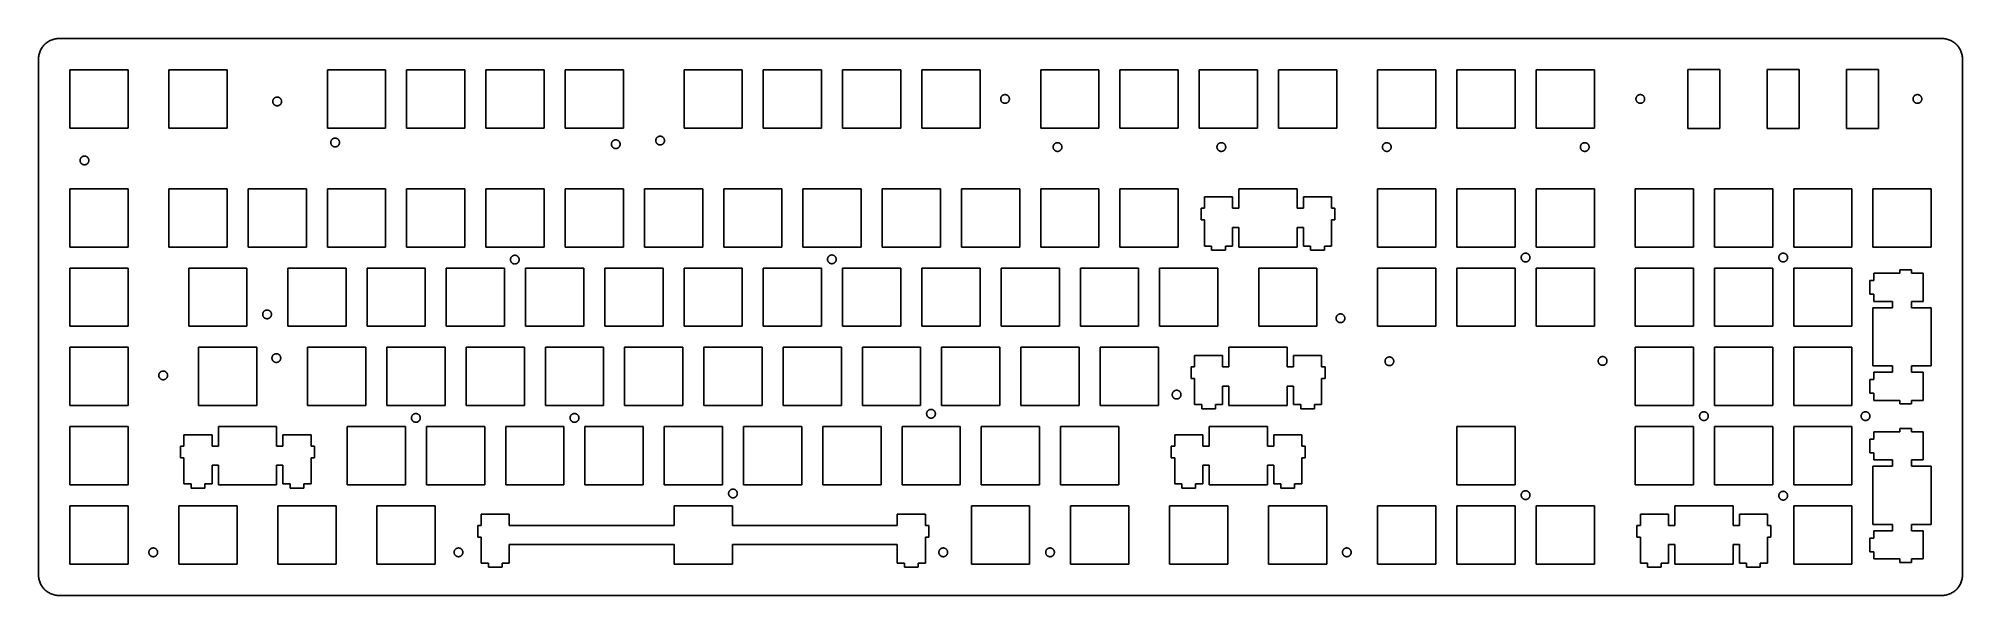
# Model space of a CAD drawing. Extents: x 0 to 462, y -134 to 0.
import ezdxf

# ---------------------------------------------------------------- set-up
doc = ezdxf.new("R2010")
doc.units = 0
doc.layers.add('BLACK', color=7, linetype='CONTINUOUS')

msp = doc.modelspace()

# ---------------------------------------------------------------- linework, layer by layer
at = {"layer": 'BLACK', "linetype": 'CONTINUOUS'}
for p, q in [((4.742, -0.0065), (5, 0)), ((5, 0), (457.44, 0)), ((457.44, 0), (457.698, -0.0065)), ((0.0065, -4.7419), (0.0257, -4.4874)), ((0.0257, -4.4874), (0.0574, -4.2366)), ((0.0574, -4.2366), (0.1012, -3.9899)), ((0.1012, -3.9899), (0.1569, -3.7476)), ((0.1569, -3.7476), (0.2241, -3.51)), ((0.2241, -3.51), (0.3024, -3.2774)), ((0.3024, -3.2774), (0.3917, -3.0501)), ((0.3917, -3.0501), (0.4916, -2.8285)), ((0.4916, -2.8285), (0.6017, -2.6129)), ((0.6017, -2.6129), (0.7219, -2.4035)), ((0.7219, -2.4035), (0.8517, -2.2007)), ((0.8517, -2.2007), (0.9908, -2.0047)), ((0.9908, -2.0047), (1.139, -1.816)), ((1.139, -1.816), (1.2959, -1.6347)), ((1.2959, -1.6347), (1.4612, -1.4612)), ((1.4612, -1.4612), (1.6347, -1.2959)), ((1.6347, -1.2959), (1.816, -1.139)), ((1.816, -1.139), (2.0047, -0.9908)), ((2.0047, -0.9908), (2.2007, -0.8517)), ((2.2007, -0.8517), (2.4035, -0.7219)), ((2.4035, -0.7219), (2.6129, -0.6017)), ((2.6129, -0.6017), (2.8285, -0.4916)), ((2.8285, -0.4916), (3.0502, -0.3917)), ((3.0502, -0.3917), (3.2774, -0.3024)), ((3.2774, -0.3024), (3.51, -0.2241)), ((3.51, -0.2241), (3.7476, -0.1569)), ((3.7476, -0.1569), (3.9899, -0.1012)), ((3.9899, -0.1012), (4.2366, -0.0574)), ((4.2366, -0.0574), (4.4874, -0.0257)), ((4.4874, -0.0257), (4.742, -0.0065)), ((457.698, -0.0065), (457.953, -0.0257)), ((457.953, -0.0257), (458.203, -0.0574)), ((458.203, -0.0574), (458.45, -0.1012)), ((458.45, -0.1012), (458.692, -0.1569)), ((458.692, -0.1569), (458.93, -0.2241)), ((458.93, -0.2241), (459.163, -0.3024)), ((459.163, -0.3024), (459.39, -0.3917)), ((459.39, -0.3917), (459.611, -0.4916)), ((459.611, -0.4916), (459.827, -0.6017)), ((459.827, -0.6017), (460.036, -0.7219)), ((460.036, -0.7219), (460.239, -0.8517)), ((460.239, -0.8517), (460.435, -0.9908)), ((460.435, -0.9908), (460.624, -1.139)), ((460.624, -1.139), (460.805, -1.2959)), ((460.805, -1.2959), (460.979, -1.4612)), ((460.979, -1.4612), (461.144, -1.6347)), ((461.144, -1.6347), (461.301, -1.816)), ((461.301, -1.816), (461.449, -2.0047)), ((461.449, -2.0047), (461.588, -2.2007)), ((461.588, -2.2007), (461.718, -2.4035)), ((461.718, -2.4035), (461.838, -2.6129)), ((461.838, -2.6129), (461.948, -2.8285)), ((461.948, -2.8285), (462.048, -3.0501)), ((462.048, -3.0501), (462.138, -3.2774)), ((462.138, -3.2774), (462.216, -3.51)), ((462.216, -3.51), (462.283, -3.7476)), ((462.283, -3.7476), (462.339, -3.9899)), ((462.339, -3.9899), (462.383, -4.2366)), ((462.383, -4.2366), (462.414, -4.4874)), ((462.414, -4.4874), (462.433, -4.7419)), ((0, -5), (0.0065, -4.7419)), ((0, -128.827), (0, -5)), ((21.526, -7.526), (7.526, -7.526)), ((7.526, -7.526), (7.526, -21.526)), ((21.526, -21.526), (21.526, -7.526)), ((45.338, -7.526), (31.338, -7.526)), ((31.338, -7.526), (31.338, -21.526)), ((45.338, -21.526), (45.338, -7.526)), ((83.438, -7.526), (69.438, -7.526)), ((69.438, -7.526), (69.438, -21.526)), ((83.438, -21.526), (83.438, -7.526)), ((102.488, -7.526), (88.488, -7.526)), ((88.488, -7.526), (88.488, -21.526)), ((102.488, -21.526), (102.488, -7.526)), ((121.538, -7.526), (107.538, -7.526)), ((107.538, -7.526), (107.538, -21.526)), ((121.538, -21.526), (121.538, -7.526)), ((140.588, -7.526), (126.588, -7.526)), ((126.588, -7.526), (126.588, -21.526)), ((140.588, -21.526), (140.588, -7.526)), ((169.163, -7.526), (155.163, -7.526)), ((155.163, -7.526), (155.163, -21.526)), ((169.163, -21.526), (169.163, -7.526)), ((188.213, -7.526), (174.213, -7.526)), ((174.213, -7.526), (174.213, -21.526)), ((188.213, -21.526), (188.213, -7.526)), ((207.263, -7.526), (193.263, -7.526)), ((193.263, -7.526), (193.263, -21.526)), ((207.263, -21.526), (207.263, -7.526)), ((226.313, -7.526), (212.313, -7.526)), ((212.313, -7.526), (212.313, -21.526)), ((226.313, -21.526), (226.313, -7.526)), ((254.888, -7.526), (240.888, -7.526)), ((240.888, -7.526), (240.888, -21.526)), ((254.888, -21.526), (254.888, -7.526)), ((273.938, -7.526), (259.938, -7.526)), ((259.938, -7.526), (259.938, -21.526)), ((273.938, -21.526), (273.938, -7.526)), ((292.988, -7.526), (278.988, -7.526)), ((278.988, -7.526), (278.988, -21.526)), ((292.988, -21.526), (292.988, -7.526)), ((312.038, -7.526), (298.038, -7.526)), ((298.038, -7.526), (298.038, -21.526)), ((312.038, -21.526), (312.038, -7.526)), ((335.851, -7.526), (321.851, -7.526)), ((321.851, -7.526), (321.851, -21.526)), ((335.851, -21.526), (335.851, -7.526)), ((354.901, -7.526), (340.901, -7.526)), ((340.901, -7.526), (340.901, -21.526)), ((354.901, -21.526), (354.901, -7.526)), ((373.951, -7.526), (359.951, -7.526)), ((359.951, -7.526), (359.951, -21.526)), ((373.951, -21.526), (373.951, -7.526)), ((396.438, -21.626), (396.438, -7.426)), ((396.438, -7.426), (404.138, -7.426)), ((404.138, -7.426), (404.138, -21.626)), ((415.488, -21.626), (415.488, -7.426)), ((415.488, -7.426), (423.188, -7.426)), ((423.188, -7.426), (423.188, -21.626)), ((434.538, -21.626), (434.538, -7.426)), ((434.538, -7.426), (442.238, -7.426)), ((442.238, -7.426), (442.238, -21.626)), ((462.433, -4.7419), (462.44, -5)), ((462.44, -5), (462.44, -128.827)), ((231.469, -13.8978), (231.5, -13.8581)), ((231.5, -13.8581), (231.533, -13.82)), ((231.533, -13.82), (231.568, -13.7835)), ((231.568, -13.7835), (231.604, -13.7488)), ((231.604, -13.7488), (231.642, -13.7158)), ((231.642, -13.7158), (231.682, -13.6846)), ((231.682, -13.6846), (231.723, -13.6553)), ((231.723, -13.6553), (231.766, -13.628)), ((231.766, -13.628), (231.81, -13.6027)), ((231.81, -13.6027), (231.855, -13.5795)), ((231.855, -13.5795), (231.901, -13.5585)), ((231.901, -13.5585), (231.949, -13.5397)), ((231.949, -13.5397), (231.998, -13.5232)), ((231.998, -13.5232), (232.048, -13.509)), ((232.048, -13.509), (232.099, -13.4973)), ((232.099, -13.4973), (232.15, -13.4881)), ((232.15, -13.4881), (232.203, -13.4814)), ((232.203, -13.4814), (232.256, -13.4774)), ((232.256, -13.4774), (232.31, -13.476)), ((232.31, -13.476), (232.364, -13.4774)), ((232.364, -13.4774), (232.418, -13.4814)), ((232.418, -13.4814), (232.47, -13.4881)), ((232.47, -13.4881), (232.522, -13.4973)), ((232.522, -13.4973), (232.573, -13.509)), ((232.573, -13.509), (232.622, -13.5232)), ((232.622, -13.5232), (232.671, -13.5397)), ((232.671, -13.5397), (232.719, -13.5585)), ((232.719, -13.5585), (232.765, -13.5795)), ((232.765, -13.5795), (232.811, -13.6027)), ((232.811, -13.6027), (232.855, -13.628)), ((232.855, -13.628), (232.897, -13.6553)), ((232.897, -13.6553), (232.938, -13.6846)), ((232.938, -13.6846), (232.978, -13.7158)), ((232.978, -13.7158), (233.016, -13.7488)), ((233.016, -13.7488), (233.053, -13.7835)), ((233.053, -13.7835), (233.087, -13.82)), ((233.087, -13.82), (233.12, -13.8581)), ((233.12, -13.8581), (233.152, -13.8978)), ((384.152, -13.8978), (384.183, -13.8581)), ((384.183, -13.8581), (384.216, -13.82)), ((384.216, -13.82), (384.251, -13.7835)), ((384.251, -13.7835), (384.287, -13.7488)), ((384.287, -13.7488), (384.325, -13.7158)), ((384.325, -13.7158), (384.365, -13.6846)), ((384.365, -13.6846), (384.406, -13.6553)), ((384.406, -13.6553), (384.449, -13.628)), ((384.449, -13.628), (384.493, -13.6027)), ((384.493, -13.6027), (384.538, -13.5795)), ((384.538, -13.5795), (384.584, -13.5585)), ((384.584, -13.5585), (384.632, -13.5397)), ((384.632, -13.5397), (384.681, -13.5232)), ((384.681, -13.5232), (384.731, -13.509)), ((384.731, -13.509), (384.782, -13.4973)), ((384.782, -13.4973), (384.833, -13.4881)), ((384.833, -13.4881), (384.886, -13.4814)), ((384.886, -13.4814), (384.939, -13.4774)), ((384.939, -13.4774), (384.993, -13.476)), ((384.993, -13.476), (385.047, -13.4774)), ((385.047, -13.4774), (385.101, -13.4814)), ((385.101, -13.4814), (385.153, -13.4881)), ((385.153, -13.4881), (385.205, -13.4973)), ((385.205, -13.4973), (385.256, -13.509)), ((385.256, -13.509), (385.305, -13.5232)), ((385.305, -13.5232), (385.354, -13.5397)), ((385.354, -13.5397), (385.402, -13.5585)), ((385.402, -13.5585), (385.448, -13.5795)), ((385.448, -13.5795), (385.494, -13.6027)), ((385.494, -13.6027), (385.538, -13.628)), ((385.538, -13.628), (385.58, -13.6553)), ((385.58, -13.6553), (385.621, -13.6846)), ((385.621, -13.6846), (385.661, -13.7158)), ((385.661, -13.7158), (385.699, -13.7488)), ((385.699, -13.7488), (385.736, -13.7835)), ((385.736, -13.7835), (385.77, -13.82)), ((385.77, -13.82), (385.803, -13.8581)), ((385.803, -13.8581), (385.835, -13.8978)), ((450.755, -13.8978), (450.786, -13.8581)), ((450.786, -13.8581), (450.819, -13.82)), ((450.819, -13.82), (450.854, -13.7835)), ((450.854, -13.7835), (450.891, -13.7488)), ((450.891, -13.7488), (450.929, -13.7158)), ((450.929, -13.7158), (450.968, -13.6846)), ((450.968, -13.6846), (451.009, -13.6553)), ((451.009, -13.6553), (451.052, -13.628)), ((451.052, -13.628), (451.096, -13.6027)), ((451.096, -13.6027), (451.141, -13.5795)), ((451.141, -13.5795), (451.188, -13.5585)), ((451.188, -13.5585), (451.235, -13.5397)), ((451.235, -13.5397), (451.284, -13.5232)), ((451.284, -13.5232), (451.334, -13.509)), ((451.334, -13.509), (451.385, -13.4973)), ((451.385, -13.4973), (451.437, -13.4881)), ((451.437, -13.4881), (451.489, -13.4814)), ((451.489, -13.4814), (451.542, -13.4774)), ((451.542, -13.4774), (451.596, -13.476)), ((451.596, -13.476), (451.651, -13.4774)), ((451.651, -13.4774), (451.704, -13.4814)), ((451.704, -13.4814), (451.756, -13.4881)), ((451.756, -13.4881), (451.808, -13.4973)), ((451.808, -13.4973), (451.859, -13.509)), ((451.859, -13.509), (451.909, -13.5232)), ((451.909, -13.5232), (451.958, -13.5397)), ((451.958, -13.5397), (452.005, -13.5585)), ((452.005, -13.5585), (452.052, -13.5795)), ((452.052, -13.5795), (452.097, -13.6027)), ((452.097, -13.6027), (452.141, -13.628)), ((452.141, -13.628), (452.184, -13.6553)), ((452.184, -13.6553), (452.225, -13.6846)), ((452.225, -13.6846), (452.264, -13.7158)), ((452.264, -13.7158), (452.302, -13.7488)), ((452.302, -13.7488), (452.339, -13.7835)), ((452.339, -13.7835), (452.374, -13.82)), ((452.374, -13.82), (452.407, -13.8581)), ((452.407, -13.8581), (452.438, -13.8978)), ((56.3191, -15.1214), (56.3205, -15.0673)), ((56.3205, -15.1754), (56.3191, -15.1214)), ((56.3205, -15.0673), (56.3245, -15.014)), ((56.3245, -15.2287), (56.3205, -15.1754)), ((56.3245, -15.014), (56.3312, -14.9615)), ((56.3312, -15.2813), (56.3245, -15.2287)), ((56.3312, -14.9615), (56.3404, -14.9098)), ((56.3404, -15.333), (56.3312, -15.2813)), ((56.3404, -14.9098), (56.3522, -14.859)), ((56.3522, -15.3838), (56.3404, -15.333)), ((56.3522, -14.859), (56.3663, -14.8091)), ((56.3663, -15.4336), (56.3522, -15.3838)), ((56.3663, -14.8091), (56.3828, -14.7603)), ((56.3828, -15.4824), (56.3663, -15.4336)), ((56.3828, -14.7603), (56.4016, -14.7127)), ((56.4016, -15.5301), (56.3828, -15.4824)), ((56.4016, -14.7127), (56.4226, -14.6661)), ((56.4226, -15.5766), (56.4016, -15.5301)), ((56.4226, -14.6661), (56.4458, -14.6209)), ((56.4458, -15.6219), (56.4226, -15.5766)), ((56.4458, -14.6209), (56.4711, -14.5769)), ((56.4711, -15.6658), (56.4458, -15.6219)), ((56.4711, -14.5769), (56.4984, -14.5343)), ((56.4984, -15.7084), (56.4711, -15.6658)), ((56.4984, -14.5343), (56.5277, -14.4931)), ((56.5277, -15.7496), (56.4984, -15.7084)), ((56.5277, -14.4931), (56.5589, -14.4535)), ((56.5589, -15.7893), (56.5277, -15.7496)), ((56.5589, -14.4535), (56.5919, -14.4154)), ((56.5919, -15.8274), (56.5589, -15.7893)), ((56.5919, -14.4154), (56.6266, -14.3789)), ((56.6266, -15.8638), (56.5919, -15.8274)), ((56.6266, -14.3789), (56.6631, -14.3441)), ((56.6631, -15.8986), (56.6266, -15.8638)), ((56.6631, -14.3441), (56.7012, -14.3111)), ((56.7012, -15.9316), (56.6631, -15.8986)), ((56.7012, -14.3111), (56.7409, -14.28)), ((56.7409, -15.9628), (56.7012, -15.9316)), ((56.7409, -14.28), (56.782, -14.2507)), ((56.782, -15.992), (56.7409, -15.9628)), ((56.782, -14.2507), (56.8246, -14.2234)), ((56.8246, -16.0194), (56.782, -15.992)), ((56.8246, -14.2234), (56.8686, -14.1981)), ((56.8686, -16.0446), (56.8246, -16.0194)), ((56.8686, -14.1981), (56.9139, -14.1749)), ((56.9139, -16.0678), (56.8686, -16.0446)), ((56.9139, -14.1749), (56.9604, -14.1539)), ((56.9604, -16.0889), (56.9139, -16.0678)), ((56.9604, -14.1539), (57.0081, -14.1351)), ((57.0081, -16.1076), (56.9604, -16.0889)), ((57.0081, -14.1351), (57.0569, -14.1186)), ((57.0569, -16.1242), (57.0081, -16.1076)), ((57.0569, -14.1186), (57.1067, -14.1044)), ((57.1067, -16.1383), (57.0569, -16.1242)), ((57.1067, -14.1044), (57.1575, -14.0927)), ((57.1575, -16.15), (57.1067, -16.1383)), ((57.1575, -14.0927), (57.2092, -14.0835)), ((57.2092, -16.1593), (57.1575, -16.15)), ((57.2092, -14.0835), (57.2617, -14.0768)), ((57.2617, -16.1659), (57.2092, -16.1593)), ((57.2617, -14.0768), (57.3151, -14.0727)), ((57.3151, -16.17), (57.2617, -16.1659)), ((57.3151, -14.0727), (57.3691, -14.0714)), ((57.3691, -16.1714), (57.3151, -16.17)), ((57.3691, -14.0714), (57.4231, -14.0727)), ((57.4231, -16.17), (57.3691, -16.1714)), ((57.4231, -14.0727), (57.4765, -14.0768)), ((57.4765, -16.1659), (57.4231, -16.17)), ((57.4765, -14.0768), (57.529, -14.0835)), ((57.529, -16.1593), (57.4765, -16.1659)), ((57.529, -14.0835), (57.5807, -14.0927)), ((57.5807, -16.15), (57.529, -16.1593)), ((57.5807, -14.0927), (57.6315, -14.1044)), ((57.6315, -16.1383), (57.5807, -16.15)), ((57.6315, -14.1044), (57.6813, -14.1186)), ((57.6813, -16.1242), (57.6315, -16.1383)), ((57.6813, -14.1186), (57.7301, -14.1351)), ((57.7301, -16.1076), (57.6813, -16.1242)), ((57.7301, -14.1351), (57.7778, -14.1539)), ((57.7778, -16.0889), (57.7301, -16.1076)), ((57.7778, -14.1539), (57.8243, -14.1749)), ((57.8243, -16.0678), (57.7778, -16.0889)), ((57.8243, -14.1749), (57.8696, -14.1981)), ((57.8696, -16.0446), (57.8243, -16.0678)), ((57.8696, -14.1981), (57.9136, -14.2234)), ((57.9136, -16.0194), (57.8696, -16.0446)), ((57.9136, -14.2234), (57.9562, -14.2507)), ((57.9562, -15.992), (57.9136, -16.0194)), ((57.9562, -14.2507), (57.9973, -14.28)), ((57.9973, -15.9628), (57.9562, -15.992)), ((57.9973, -14.28), (58.037, -14.3111)), ((58.037, -15.9316), (57.9973, -15.9628)), ((58.037, -14.3111), (58.0751, -14.3441)), ((58.0751, -15.8986), (58.037, -15.9316)), ((58.0751, -14.3441), (58.1116, -14.3789)), ((58.1116, -15.8638), (58.0751, -15.8986)), ((58.1116, -14.3789), (58.1463, -14.4154)), ((58.1463, -15.8274), (58.1116, -15.8638)), ((58.1463, -14.4154), (58.1793, -14.4535)), ((58.1793, -15.7893), (58.1463, -15.8274)), ((58.1793, -14.4535), (58.2105, -14.4931)), ((58.2105, -15.7496), (58.1793, -15.7893)), ((58.2105, -14.4931), (58.2398, -14.5343)), ((58.2398, -15.7084), (58.2105, -15.7496)), ((58.2398, -14.5343), (58.2671, -14.5769)), ((58.2671, -15.6658), (58.2398, -15.7084)), ((58.2671, -14.5769), (58.2924, -14.6209)), ((58.2924, -15.6219), (58.2671, -15.6658)), ((58.2924, -14.6209), (58.3156, -14.6661)), ((58.3156, -15.5766), (58.2924, -15.6219)), ((58.3156, -14.6661), (58.3366, -14.7127)), ((58.3366, -15.5301), (58.3156, -15.5766)), ((58.3366, -14.7127), (58.3554, -14.7603)), ((58.3554, -15.4824), (58.3366, -15.5301)), ((58.3554, -14.7603), (58.3719, -14.8091)), ((58.3719, -15.4336), (58.3554, -15.4824)), ((58.3719, -14.8091), (58.386, -14.859)), ((58.386, -15.3838), (58.3719, -15.4336)), ((58.386, -14.859), (58.3978, -14.9098)), ((58.3978, -15.333), (58.386, -15.3838)), ((58.3978, -14.9098), (58.407, -14.9615)), ((58.407, -15.2813), (58.3978, -15.333)), ((58.407, -14.9615), (58.4137, -15.014)), ((58.4137, -15.2287), (58.407, -15.2813)), ((58.4137, -15.014), (58.4177, -15.0673)), ((58.4177, -15.1754), (58.4137, -15.2287)), ((58.4177, -15.0673), (58.4191, -15.1214)), ((58.4191, -15.1214), (58.4177, -15.1754)), ((231.26, -14.526), (231.262, -14.472)), ((231.262, -14.58), (231.26, -14.526)), ((231.262, -14.472), (231.266, -14.4186)), ((231.266, -14.6333), (231.262, -14.58)), ((231.266, -14.4186), (231.272, -14.3661)), ((231.272, -14.6859), (231.266, -14.6333)), ((231.272, -14.3661), (231.281, -14.3144)), ((231.281, -14.7376), (231.272, -14.6859)), ((231.281, -14.3144), (231.293, -14.2636)), ((231.293, -14.7884), (231.281, -14.7376)), ((231.293, -14.2636), (231.307, -14.2138)), ((231.307, -14.8382), (231.293, -14.7884)), ((231.307, -14.2138), (231.324, -14.165)), ((231.324, -14.887), (231.307, -14.8382)), ((231.324, -14.165), (231.343, -14.1173)), ((231.343, -14.9347), (231.324, -14.887)), ((231.343, -14.1173), (231.364, -14.0708)), ((231.364, -14.9812), (231.343, -14.9347)), ((231.364, -14.0708), (231.387, -14.0255)), ((231.387, -15.0265), (231.364, -14.9812)), ((231.387, -14.0255), (231.412, -13.9815)), ((231.412, -15.0705), (231.387, -15.0265)), ((231.412, -13.9815), (231.439, -13.9389)), ((231.439, -15.1131), (231.412, -15.0705)), ((231.439, -13.9389), (231.469, -13.8978)), ((231.469, -15.1542), (231.439, -15.1131)), ((231.5, -15.1939), (231.469, -15.1542)), ((231.533, -15.232), (231.5, -15.1939)), ((231.568, -15.2685), (231.533, -15.232)), ((231.604, -15.3032), (231.568, -15.2685)), ((231.642, -15.3362), (231.604, -15.3032)), ((231.682, -15.3674), (231.642, -15.3362)), ((231.723, -15.3967), (231.682, -15.3674)), ((231.766, -15.424), (231.723, -15.3967)), ((231.81, -15.4493), (231.766, -15.424)), ((231.855, -15.4725), (231.81, -15.4493)), ((231.901, -15.4935), (231.855, -15.4725)), ((231.949, -15.5123), (231.901, -15.4935)), ((231.998, -15.5288), (231.949, -15.5123)), ((232.048, -15.5429), (231.998, -15.5288)), ((232.099, -15.5547), (232.048, -15.5429)), ((232.15, -15.5639), (232.099, -15.5547)), ((232.203, -15.5706), (232.15, -15.5639)), ((232.256, -15.5746), (232.203, -15.5706)), ((232.31, -15.576), (232.256, -15.5746)), ((232.364, -15.5746), (232.31, -15.576)), ((232.418, -15.5706), (232.364, -15.5746)), ((232.47, -15.5639), (232.418, -15.5706)), ((232.522, -15.5547), (232.47, -15.5639)), ((232.573, -15.5429), (232.522, -15.5547)), ((232.622, -15.5288), (232.573, -15.5429)), ((232.671, -15.5123), (232.622, -15.5288)), ((232.719, -15.4935), (232.671, -15.5123)), ((232.765, -15.4725), (232.719, -15.4935)), ((232.811, -15.4493), (232.765, -15.4725)), ((232.855, -15.424), (232.811, -15.4493)), ((232.897, -15.3967), (232.855, -15.424)), ((232.938, -15.3674), (232.897, -15.3967)), ((232.978, -15.3362), (232.938, -15.3674)), ((233.016, -15.3032), (232.978, -15.3362)), ((233.053, -15.2685), (233.016, -15.3032)), ((233.087, -15.232), (233.053, -15.2685)), ((233.12, -15.1939), (233.087, -15.232)), ((233.152, -15.1542), (233.12, -15.1939)), ((233.152, -13.8978), (233.181, -13.9389)), ((233.181, -15.1131), (233.152, -15.1542)), ((233.181, -13.9389), (233.208, -13.9815)), ((233.208, -15.0705), (233.181, -15.1131)), ((233.208, -13.9815), (233.233, -14.0255)), ((233.233, -15.0265), (233.208, -15.0705)), ((233.233, -14.0255), (233.257, -14.0708)), ((233.257, -14.9812), (233.233, -15.0265)), ((233.257, -14.0708), (233.278, -14.1173)), ((233.278, -14.9347), (233.257, -14.9812)), ((233.278, -14.1173), (233.296, -14.165)), ((233.296, -14.887), (233.278, -14.9347)), ((233.296, -14.165), (233.313, -14.2138)), ((233.313, -14.8382), (233.296, -14.887)), ((233.313, -14.2138), (233.327, -14.2636)), ((233.327, -14.7884), (233.313, -14.8382)), ((233.327, -14.2636), (233.339, -14.3144)), ((233.339, -14.7376), (233.327, -14.7884)), ((233.339, -14.3144), (233.348, -14.3661)), ((233.348, -14.6859), (233.339, -14.7376)), ((233.348, -14.3661), (233.355, -14.4186)), ((233.355, -14.6333), (233.348, -14.6859)), ((233.355, -14.4186), (233.359, -14.472)), ((233.359, -14.58), (233.355, -14.6333)), ((233.359, -14.472), (233.36, -14.526)), ((233.36, -14.526), (233.359, -14.58)), ((383.943, -14.526), (383.945, -14.472)), ((383.945, -14.58), (383.943, -14.526)), ((383.945, -14.472), (383.949, -14.4186)), ((383.949, -14.6333), (383.945, -14.58)), ((383.949, -14.4186), (383.955, -14.3661)), ((383.955, -14.6859), (383.949, -14.6333)), ((383.955, -14.3661), (383.965, -14.3144)), ((383.965, -14.7376), (383.955, -14.6859)), ((383.965, -14.3144), (383.976, -14.2636)), ((383.976, -14.7884), (383.965, -14.7376)), ((383.976, -14.2636), (383.99, -14.2138)), ((383.99, -14.8382), (383.976, -14.7884)), ((383.99, -14.2138), (384.007, -14.165)), ((384.007, -14.887), (383.99, -14.8382)), ((384.007, -14.165), (384.026, -14.1173)), ((384.026, -14.9347), (384.007, -14.887)), ((384.026, -14.1173), (384.047, -14.0708)), ((384.047, -14.9812), (384.026, -14.9347)), ((384.047, -14.0708), (384.07, -14.0255)), ((384.07, -15.0265), (384.047, -14.9812)), ((384.07, -14.0255), (384.095, -13.9815)), ((384.095, -15.0705), (384.07, -15.0265)), ((384.095, -13.9815), (384.122, -13.9389)), ((384.122, -15.1131), (384.095, -15.0705)), ((384.122, -13.9389), (384.152, -13.8978)), ((384.152, -15.1542), (384.122, -15.1131)), ((384.183, -15.1939), (384.152, -15.1542)), ((384.216, -15.232), (384.183, -15.1939)), ((384.251, -15.2685), (384.216, -15.232)), ((384.287, -15.3032), (384.251, -15.2685)), ((384.325, -15.3362), (384.287, -15.3032)), ((384.365, -15.3674), (384.325, -15.3362)), ((384.406, -15.3967), (384.365, -15.3674)), ((384.449, -15.424), (384.406, -15.3967)), ((384.493, -15.4493), (384.449, -15.424)), ((384.538, -15.4725), (384.493, -15.4493)), ((384.584, -15.4935), (384.538, -15.4725)), ((384.632, -15.5123), (384.584, -15.4935)), ((384.681, -15.5288), (384.632, -15.5123)), ((384.731, -15.5429), (384.681, -15.5288)), ((384.782, -15.5547), (384.731, -15.5429)), ((384.833, -15.5639), (384.782, -15.5547)), ((384.886, -15.5706), (384.833, -15.5639)), ((384.939, -15.5746), (384.886, -15.5706)), ((384.993, -15.576), (384.939, -15.5746)), ((385.047, -15.5746), (384.993, -15.576)), ((385.101, -15.5706), (385.047, -15.5746)), ((385.153, -15.5639), (385.101, -15.5706)), ((385.205, -15.5547), (385.153, -15.5639)), ((385.256, -15.5429), (385.205, -15.5547)), ((385.305, -15.5288), (385.256, -15.5429)), ((385.354, -15.5123), (385.305, -15.5288)), ((385.402, -15.4935), (385.354, -15.5123)), ((385.448, -15.4725), (385.402, -15.4935)), ((385.494, -15.4493), (385.448, -15.4725)), ((385.538, -15.424), (385.494, -15.4493)), ((385.58, -15.3967), (385.538, -15.424)), ((385.621, -15.3674), (385.58, -15.3967)), ((385.661, -15.3362), (385.621, -15.3674)), ((385.699, -15.3032), (385.661, -15.3362)), ((385.736, -15.2685), (385.699, -15.3032)), ((385.77, -15.232), (385.736, -15.2685)), ((385.803, -15.1939), (385.77, -15.232)), ((385.835, -15.1542), (385.803, -15.1939)), ((385.835, -13.8978), (385.864, -13.9389)), ((385.864, -15.1131), (385.835, -15.1542)), ((385.864, -13.9389), (385.891, -13.9815)), ((385.891, -15.0705), (385.864, -15.1131)), ((385.891, -13.9815), (385.916, -14.0255)), ((385.916, -15.0265), (385.891, -15.0705)), ((385.916, -14.0255), (385.94, -14.0708)), ((385.94, -14.9812), (385.916, -15.0265)), ((385.94, -14.0708), (385.961, -14.1173)), ((385.961, -14.9347), (385.94, -14.9812)), ((385.961, -14.1173), (385.979, -14.165)), ((385.979, -14.887), (385.961, -14.9347)), ((385.979, -14.165), (385.996, -14.2138)), ((385.996, -14.8382), (385.979, -14.887)), ((385.996, -14.2138), (386.01, -14.2636)), ((386.01, -14.7884), (385.996, -14.8382)), ((386.01, -14.2636), (386.022, -14.3144)), ((386.022, -14.7376), (386.01, -14.7884)), ((386.022, -14.3144), (386.031, -14.3661)), ((386.031, -14.6859), (386.022, -14.7376)), ((386.031, -14.3661), (386.038, -14.4186)), ((386.038, -14.6333), (386.031, -14.6859)), ((386.038, -14.4186), (386.042, -14.472)), ((386.042, -14.58), (386.038, -14.6333)), ((386.042, -14.472), (386.043, -14.526)), ((386.043, -14.526), (386.042, -14.58)), ((450.547, -14.526), (450.548, -14.472)), ((450.548, -14.58), (450.547, -14.526)), ((450.548, -14.472), (450.552, -14.4186)), ((450.552, -14.6333), (450.548, -14.58)), ((450.552, -14.4186), (450.559, -14.3661)), ((450.559, -14.6859), (450.552, -14.6333)), ((450.559, -14.3661), (450.568, -14.3144)), ((450.568, -14.7376), (450.559, -14.6859)), ((450.568, -14.3144), (450.58, -14.2636)), ((450.58, -14.7884), (450.568, -14.7376)), ((450.58, -14.2636), (450.594, -14.2138)), ((450.594, -14.8382), (450.58, -14.7884)), ((450.594, -14.2138), (450.61, -14.165)), ((450.61, -14.887), (450.594, -14.8382)), ((450.61, -14.165), (450.629, -14.1173)), ((450.629, -14.9347), (450.61, -14.887)), ((450.629, -14.1173), (450.65, -14.0708)), ((450.65, -14.9812), (450.629, -14.9347)), ((450.65, -14.0708), (450.673, -14.0255)), ((450.673, -15.0265), (450.65, -14.9812)), ((450.673, -14.0255), (450.699, -13.9815)), ((450.699, -15.0705), (450.673, -15.0265)), ((450.699, -13.9815), (450.726, -13.9389)), ((450.726, -15.1131), (450.699, -15.0705)), ((450.726, -13.9389), (450.755, -13.8978)), ((450.755, -15.1542), (450.726, -15.1131)), ((450.786, -15.1939), (450.755, -15.1542)), ((450.819, -15.232), (450.786, -15.1939)), ((450.854, -15.2685), (450.819, -15.232)), ((450.891, -15.3032), (450.854, -15.2685)), ((450.929, -15.3362), (450.891, -15.3032)), ((450.968, -15.3674), (450.929, -15.3362)), ((451.009, -15.3967), (450.968, -15.3674)), ((451.052, -15.424), (451.009, -15.3967)), ((451.096, -15.4493), (451.052, -15.424)), ((451.141, -15.4725), (451.096, -15.4493)), ((451.188, -15.4935), (451.141, -15.4725)), ((451.235, -15.5123), (451.188, -15.4935)), ((451.284, -15.5288), (451.235, -15.5123)), ((451.334, -15.5429), (451.284, -15.5288)), ((451.385, -15.5547), (451.334, -15.5429)), ((451.437, -15.5639), (451.385, -15.5547)), ((451.489, -15.5706), (451.437, -15.5639)), ((451.542, -15.5746), (451.489, -15.5706)), ((451.596, -15.576), (451.542, -15.5746)), ((451.651, -15.5746), (451.596, -15.576)), ((451.704, -15.5706), (451.651, -15.5746)), ((451.756, -15.5639), (451.704, -15.5706)), ((451.808, -15.5547), (451.756, -15.5639)), ((451.859, -15.5429), (451.808, -15.5547)), ((451.909, -15.5288), (451.859, -15.5429)), ((451.958, -15.5123), (451.909, -15.5288)), ((452.005, -15.4935), (451.958, -15.5123)), ((452.052, -15.4725), (452.005, -15.4935)), ((452.097, -15.4493), (452.052, -15.4725)), ((452.141, -15.424), (452.097, -15.4493)), ((452.184, -15.3967), (452.141, -15.424)), ((452.225, -15.3674), (452.184, -15.3967)), ((452.264, -15.3362), (452.225, -15.3674)), ((452.302, -15.3032), (452.264, -15.3362)), ((452.339, -15.2685), (452.302, -15.3032)), ((452.374, -15.232), (452.339, -15.2685)), ((452.407, -15.1939), (452.374, -15.232)), ((452.438, -15.1542), (452.407, -15.1939)), ((452.438, -13.8978), (452.467, -13.9389)), ((452.467, -15.1131), (452.438, -15.1542)), ((452.467, -13.9389), (452.494, -13.9815)), ((452.494, -15.0705), (452.467, -15.1131)), ((452.494, -13.9815), (452.52, -14.0255)), ((452.52, -15.0265), (452.494, -15.0705)), ((452.52, -14.0255), (452.543, -14.0708)), ((452.543, -14.9812), (452.52, -15.0265)), ((452.543, -14.0708), (452.564, -14.1173)), ((452.564, -14.9347), (452.543, -14.9812)), ((452.564, -14.1173), (452.583, -14.165)), ((452.583, -14.887), (452.564, -14.9347)), ((452.583, -14.165), (452.599, -14.2138)), ((452.599, -14.8382), (452.583, -14.887)), ((452.599, -14.2138), (452.613, -14.2636)), ((452.613, -14.7884), (452.599, -14.8382)), ((452.613, -14.2636), (452.625, -14.3144)), ((452.625, -14.7376), (452.613, -14.7884)), ((452.625, -14.3144), (452.634, -14.3661)), ((452.634, -14.6859), (452.625, -14.7376)), ((452.634, -14.3661), (452.641, -14.4186)), ((452.641, -14.6333), (452.634, -14.6859)), ((452.641, -14.4186), (452.645, -14.472)), ((452.645, -14.58), (452.641, -14.6333)), ((452.645, -14.472), (452.646, -14.526)), ((452.646, -14.526), (452.645, -14.58)), ((7.526, -21.526), (21.526, -21.526)), ((31.338, -21.526), (45.338, -21.526)), ((69.438, -21.526), (83.438, -21.526)), ((88.488, -21.526), (102.488, -21.526)), ((107.538, -21.526), (121.538, -21.526)), ((126.588, -21.526), (140.588, -21.526)), ((155.163, -21.526), (169.163, -21.526)), ((174.213, -21.526), (188.213, -21.526)), ((193.263, -21.526), (207.263, -21.526)), ((212.313, -21.526), (226.313, -21.526)), ((240.888, -21.526), (254.888, -21.526)), ((259.938, -21.526), (273.938, -21.526)), ((278.988, -21.526), (292.988, -21.526)), ((298.038, -21.526), (312.038, -21.526)), ((321.851, -21.526), (335.851, -21.526)), ((340.901, -21.526), (354.901, -21.526)), ((359.951, -21.526), (373.951, -21.526)), ((404.138, -21.626), (396.438, -21.626)), ((423.188, -21.626), (415.488, -21.626)), ((442.238, -21.626), (434.538, -21.626)), ((70.2514, -24.987), (70.2528, -24.9329)), ((70.2528, -25.041), (70.2514, -24.987)), ((70.2528, -24.9329), (70.2568, -24.8796)), ((70.2568, -25.0943), (70.2528, -25.041)), ((70.2568, -24.8796), (70.2635, -24.8271)), ((70.2635, -25.1469), (70.2568, -25.0943)), ((70.2635, -24.8271), (70.2727, -24.7754)), ((70.2727, -25.1986), (70.2635, -25.1469)), ((70.2727, -24.7754), (70.2845, -24.7246)), ((70.2845, -25.2494), (70.2727, -25.1986)), ((70.2845, -24.7246), (70.2986, -24.6747)), ((70.2986, -25.2992), (70.2845, -25.2494)), ((70.2986, -24.6747), (70.3151, -24.6259)), ((70.3151, -25.348), (70.2986, -25.2992)), ((70.3151, -24.6259), (70.3339, -24.5783)), ((70.3339, -25.3957), (70.3151, -25.348)), ((70.3339, -24.5783), (70.355, -24.5317)), ((70.355, -25.4422), (70.3339, -25.3957)), ((70.355, -24.5317), (70.3781, -24.4865)), ((70.3781, -25.4875), (70.355, -25.4422)), ((70.3781, -24.4865), (70.4034, -24.4425)), ((70.4034, -25.5314), (70.3781, -25.4875)), ((70.4034, -24.4425), (70.4307, -24.3999)), ((70.4307, -25.574), (70.4034, -25.5314)), ((70.4307, -24.3999), (70.46, -24.3587)), ((70.46, -25.6152), (70.4307, -25.574)), ((70.46, -24.3587), (70.4912, -24.3191)), ((70.4912, -25.6549), (70.46, -25.6152)), ((70.4912, -24.3191), (70.5242, -24.281)), ((70.5242, -25.693), (70.4912, -25.6549)), ((70.5242, -24.281), (70.5589, -24.2445)), ((70.5589, -25.7294), (70.5242, -25.693)), ((70.5589, -24.2445), (70.5954, -24.2097)), ((70.5954, -25.7642), (70.5589, -25.7294)), ((70.5954, -24.2097), (70.6335, -24.1767)), ((70.6335, -25.7972), (70.5954, -25.7642)), ((70.6335, -24.1767), (70.6732, -24.1456)), ((70.6732, -25.8284), (70.6335, -25.7972)), ((70.6732, -24.1456), (70.7143, -24.1163)), ((70.7143, -25.8576), (70.6732, -25.8284)), ((70.7143, -24.1163), (70.7569, -24.089)), ((70.7569, -25.885), (70.7143, -25.8576)), ((70.7569, -24.089), (70.8009, -24.0637)), ((70.8009, -25.9102), (70.7569, -25.885)), ((70.8009, -24.0637), (70.8462, -24.0405)), ((70.8462, -25.9334), (70.8009, -25.9102)), ((70.8462, -24.0405), (70.8927, -24.0195)), ((70.8927, -25.9545), (70.8462, -25.9334)), ((70.8927, -24.0195), (70.9404, -24.0007)), ((70.9404, -25.9733), (70.8927, -25.9545)), ((70.9404, -24.0007), (70.9892, -23.9842)), ((70.9892, -25.9898), (70.9404, -25.9733)), ((70.9892, -23.9842), (71.039, -23.97)), ((71.039, -26.0039), (70.9892, -25.9898)), ((71.039, -23.97), (71.0898, -23.9583)), ((71.0898, -26.0156), (71.039, -26.0039)), ((71.0898, -23.9583), (71.1415, -23.9491)), ((71.1415, -26.0249), (71.0898, -26.0156)), ((71.1415, -23.9491), (71.1941, -23.9424)), ((71.1941, -26.0315), (71.1415, -26.0249)), ((71.1941, -23.9424), (71.2474, -23.9383)), ((71.2474, -26.0356), (71.1941, -26.0315)), ((71.2474, -23.9383), (71.3014, -23.937)), ((71.3014, -26.037), (71.2474, -26.0356)), ((71.3014, -23.937), (71.3554, -23.9383)), ((71.3554, -26.0356), (71.3014, -26.037)), ((71.3554, -23.9383), (71.4088, -23.9424)), ((71.4088, -26.0315), (71.3554, -26.0356)), ((71.4088, -23.9424), (71.4613, -23.9491)), ((71.4613, -26.0249), (71.4088, -26.0315)), ((71.4613, -23.9491), (71.513, -23.9583)), ((71.513, -26.0156), (71.4613, -26.0249)), ((71.513, -23.9583), (71.5638, -23.97)), ((71.5638, -26.0039), (71.513, -26.0156)), ((71.5638, -23.97), (71.6137, -23.9842)), ((71.6137, -25.9898), (71.5638, -26.0039)), ((71.6137, -23.9842), (71.6624, -24.0007)), ((71.6624, -25.9733), (71.6137, -25.9898)), ((71.6624, -24.0007), (71.7101, -24.0195)), ((71.7101, -25.9545), (71.6624, -25.9733)), ((71.7101, -24.0195), (71.7566, -24.0405)), ((71.7566, -25.9334), (71.7101, -25.9545)), ((71.7566, -24.0405), (71.8019, -24.0637)), ((71.8019, -25.9102), (71.7566, -25.9334)), ((71.8019, -24.0637), (71.8459, -24.089)), ((71.8459, -25.885), (71.8019, -25.9102)), ((71.8459, -24.089), (71.8885, -24.1163)), ((71.8885, -25.8576), (71.8459, -25.885)), ((71.8885, -24.1163), (71.9296, -24.1456)), ((71.9296, -25.8284), (71.8885, -25.8576)), ((71.9296, -24.1456), (71.9693, -24.1767)), ((71.9693, -25.7972), (71.9296, -25.8284)), ((71.9693, -24.1767), (72.0074, -24.2097)), ((72.0074, -25.7642), (71.9693, -25.7972)), ((72.0074, -24.2097), (72.0439, -24.2445)), ((72.0439, -25.7294), (72.0074, -25.7642)), ((72.0439, -24.2445), (72.0786, -24.281)), ((72.0786, -25.693), (72.0439, -25.7294)), ((72.0786, -24.281), (72.1116, -24.3191)), ((72.1116, -25.6549), (72.0786, -25.693)), ((72.1116, -24.3191), (72.1428, -24.3587)), ((72.1428, -25.6152), (72.1116, -25.6549)), ((72.1428, -24.3587), (72.1721, -24.3999)), ((72.1721, -25.574), (72.1428, -25.6152)), ((72.1721, -24.3999), (72.1994, -24.4425)), ((72.1994, -25.5314), (72.1721, -25.574)), ((72.1994, -24.4425), (72.2247, -24.4865)), ((72.2247, -25.4875), (72.1994, -25.5314)), ((72.2247, -24.4865), (72.2479, -24.5317)), ((72.2479, -25.4422), (72.2247, -25.4875)), ((72.2479, -24.5317), (72.2689, -24.5783)), ((72.2689, -25.3957), (72.2479, -25.4422)), ((72.2689, -24.5783), (72.2877, -24.6259)), ((72.2877, -25.348), (72.2689, -25.3957)), ((72.2877, -24.6259), (72.3042, -24.6747)), ((72.3042, -25.2992), (72.2877, -25.348)), ((72.3042, -24.6747), (72.3184, -24.7246)), ((72.3184, -25.2494), (72.3042, -25.2992)), ((72.3184, -24.7246), (72.3301, -24.7754)), ((72.3301, -25.1986), (72.3184, -25.2494)), ((72.3301, -24.7754), (72.3393, -24.8271)), ((72.3393, -25.1469), (72.3301, -25.1986)), ((72.3393, -24.8271), (72.346, -24.8796)), ((72.346, -25.0943), (72.3393, -25.1469)), ((72.346, -24.8796), (72.3501, -24.9329)), ((72.3501, -25.041), (72.346, -25.0943)), ((72.3501, -24.9329), (72.3514, -24.987)), ((72.3514, -24.987), (72.3501, -25.041)), ((137.698, -25.3952), (137.699, -25.3412)), ((137.699, -25.4493), (137.698, -25.3952)), ((137.699, -25.3412), (137.703, -25.2879)), ((137.703, -25.5026), (137.699, -25.4493)), ((137.703, -25.2879), (137.71, -25.2353)), ((137.71, -25.5552), (137.703, -25.5026)), ((137.71, -25.2353), (137.719, -25.1836)), ((137.719, -25.6069), (137.71, -25.5552)), ((137.719, -25.1836), (137.731, -25.1328)), ((137.731, -25.6577), (137.719, -25.6069)), ((137.731, -25.1328), (137.745, -25.083)), ((137.745, -25.7075), (137.731, -25.6577)), ((137.745, -25.083), (137.762, -25.0342)), ((137.762, -25.7563), (137.745, -25.7075)), ((137.762, -25.0342), (137.78, -24.9865)), ((137.78, -25.804), (137.762, -25.7563)), ((137.78, -24.9865), (137.801, -24.94)), ((137.801, -25.8505), (137.78, -25.804)), ((137.801, -24.94), (137.825, -24.8948)), ((137.825, -25.8957), (137.801, -25.8505)), ((137.825, -24.8948), (137.85, -24.8508)), ((137.85, -25.9397), (137.825, -25.8957)), ((137.85, -24.8508), (137.877, -24.8082)), ((137.877, -25.9823), (137.85, -25.9397)), ((137.877, -24.8082), (137.906, -24.767)), ((137.906, -26.0235), (137.877, -25.9823)), ((137.906, -24.767), (137.938, -24.7274)), ((137.938, -26.0631), (137.906, -26.0235)), ((137.938, -24.7274), (137.971, -24.6893)), ((137.971, -26.1012), (137.938, -26.0631)), ((137.971, -24.6893), (138.005, -24.6528)), ((138.005, -26.1377), (137.971, -26.1012)), ((138.005, -24.6528), (138.042, -24.618)), ((138.042, -26.1725), (138.005, -26.1377)), ((138.042, -24.618), (138.08, -24.585)), ((138.08, -26.2055), (138.042, -26.1725)), ((138.08, -24.585), (138.12, -24.5538)), ((138.12, -26.2367), (138.08, -26.2055)), ((138.12, -24.5538), (138.161, -24.5246)), ((138.161, -26.2659), (138.12, -26.2367)), ((138.161, -24.5246), (138.203, -24.4973)), ((138.203, -26.2932), (138.161, -26.2659)), ((138.203, -24.4973), (138.247, -24.472)), ((138.247, -26.3185), (138.203, -26.2932)), ((138.247, -24.472), (138.293, -24.4488)), ((138.293, -26.3417), (138.247, -26.3185)), ((138.293, -24.4488), (138.339, -24.4278)), ((138.339, -26.3627), (138.293, -26.3417)), ((138.339, -24.4278), (138.387, -24.409)), ((138.387, -26.3815), (138.339, -26.3627)), ((138.387, -24.409), (138.436, -24.3925)), ((138.436, -26.398), (138.387, -26.3815)), ((138.436, -24.3925), (138.485, -24.3783)), ((138.485, -26.4122), (138.436, -26.398)), ((138.485, -24.3783), (138.536, -24.3666)), ((138.536, -26.4239), (138.485, -26.4122)), ((138.536, -24.3666), (138.588, -24.3573)), ((138.588, -26.4332), (138.536, -26.4239)), ((138.588, -24.3573), (138.641, -24.3507)), ((138.641, -26.4398), (138.588, -26.4332)), ((138.641, -24.3507), (138.694, -24.3466)), ((138.694, -26.4439), (138.641, -26.4398)), ((138.694, -24.3466), (138.748, -24.3453)), ((138.748, -26.4452), (138.694, -26.4439)), ((138.748, -24.3453), (138.802, -24.3466)), ((138.802, -26.4439), (138.748, -26.4452)), ((138.802, -24.3466), (138.855, -24.3507)), ((138.855, -26.4398), (138.802, -26.4439)), ((138.855, -24.3507), (138.908, -24.3573)), ((138.908, -26.4332), (138.855, -26.4398)), ((138.908, -24.3573), (138.96, -24.3666)), ((138.96, -26.4239), (138.908, -26.4332)), ((138.96, -24.3666), (139.01, -24.3783)), ((139.01, -26.4122), (138.96, -26.4239)), ((139.01, -24.3783), (139.06, -24.3925)), ((139.06, -26.398), (139.01, -26.4122)), ((139.06, -24.3925), (139.109, -24.409)), ((139.109, -26.3815), (139.06, -26.398)), ((139.109, -24.409), (139.157, -24.4278)), ((139.157, -26.3627), (139.109, -26.3815)), ((139.157, -24.4278), (139.203, -24.4488)), ((139.203, -26.3417), (139.157, -26.3627)), ((139.203, -24.4488), (139.248, -24.472)), ((139.248, -26.3185), (139.203, -26.3417)), ((139.248, -24.472), (139.292, -24.4973)), ((139.292, -26.2932), (139.248, -26.3185)), ((139.292, -24.4973), (139.335, -24.5246)), ((139.335, -26.2659), (139.292, -26.2932)), ((139.335, -24.5246), (139.376, -24.5538)), ((139.376, -26.2367), (139.335, -26.2659)), ((139.376, -24.5538), (139.416, -24.585)), ((139.416, -26.2055), (139.376, -26.2367)), ((139.416, -24.585), (139.454, -24.618)), ((139.454, -26.1725), (139.416, -26.2055)), ((139.454, -24.618), (139.49, -24.6528)), ((139.49, -26.1377), (139.454, -26.1725)), ((139.49, -24.6528), (139.525, -24.6893)), ((139.525, -26.1012), (139.49, -26.1377)), ((139.525, -24.6893), (139.558, -24.7274)), ((139.558, -26.0631), (139.525, -26.1012)), ((139.558, -24.7274), (139.589, -24.767)), ((139.589, -26.0235), (139.558, -26.0631)), ((139.589, -24.767), (139.619, -24.8082)), ((139.619, -25.9823), (139.589, -26.0235)), ((139.619, -24.8082), (139.646, -24.8508)), ((139.646, -25.9397), (139.619, -25.9823)), ((139.646, -24.8508), (139.671, -24.8948)), ((139.671, -25.8957), (139.646, -25.9397)), ((139.671, -24.8948), (139.694, -24.94)), ((139.694, -25.8505), (139.671, -25.8957)), ((139.694, -24.94), (139.715, -24.9865)), ((139.715, -25.804), (139.694, -25.8505)), ((139.715, -24.9865), (139.734, -25.0342)), ((139.734, -25.7563), (139.715, -25.804)), ((139.734, -25.0342), (139.751, -25.083)), ((139.751, -25.7075), (139.734, -25.7563)), ((139.751, -25.083), (139.765, -25.1328)), ((139.765, -25.6577), (139.751, -25.7075)), ((139.765, -25.1328), (139.777, -25.1836)), ((139.777, -25.6069), (139.765, -25.6577)), ((139.777, -25.1836), (139.786, -25.2353)), ((139.786, -25.5552), (139.777, -25.6069)), ((139.786, -25.2353), (139.792, -25.2879)), ((139.792, -25.5026), (139.786, -25.5552)), ((139.792, -25.2879), (139.797, -25.3412)), ((139.797, -25.4493), (139.792, -25.5026)), ((139.797, -25.3412), (139.798, -25.3952)), ((139.798, -25.3952), (139.797, -25.4493)), ((148.36, -24.526), (148.361, -24.472)), ((148.361, -24.58), (148.36, -24.526)), ((148.361, -24.472), (148.365, -24.4186)), ((148.365, -24.6333), (148.361, -24.58)), ((148.365, -24.4186), (148.372, -24.3661)), ((148.372, -24.6859), (148.365, -24.6333)), ((148.372, -24.3661), (148.381, -24.3144)), ((148.381, -24.7376), (148.372, -24.6859)), ((148.381, -24.3144), (148.393, -24.2636)), ((148.393, -24.7884), (148.381, -24.7376)), ((148.393, -24.2636), (148.407, -24.2138)), ((148.407, -24.8382), (148.393, -24.7884)), ((148.407, -24.2138), (148.424, -24.165)), ((148.424, -24.887), (148.407, -24.8382)), ((148.424, -24.165), (148.443, -24.1173)), ((148.443, -24.9347), (148.424, -24.887)), ((148.443, -24.1173), (148.464, -24.0708)), ((148.464, -24.9812), (148.443, -24.9347)), ((148.464, -24.0708), (148.487, -24.0255)), ((148.487, -25.0265), (148.464, -24.9812)), ((148.487, -24.0255), (148.512, -23.9815)), ((148.512, -25.0705), (148.487, -25.0265)), ((148.512, -23.9815), (148.539, -23.9389)), ((148.539, -25.1131), (148.512, -25.0705)), ((148.539, -23.9389), (148.569, -23.8978)), ((148.569, -25.1542), (148.539, -25.1131)), ((148.569, -23.8978), (148.6, -23.8581)), ((148.6, -25.1939), (148.569, -25.1542)), ((148.6, -23.8581), (148.633, -23.82)), ((148.633, -25.232), (148.6, -25.1939)), ((148.633, -23.82), (148.668, -23.7835)), ((148.668, -25.2685), (148.633, -25.232)), ((148.668, -23.7835), (148.704, -23.7488)), ((148.704, -25.3032), (148.668, -25.2685)), ((148.704, -23.7488), (148.742, -23.7158)), ((148.742, -25.3362), (148.704, -25.3032)), ((148.742, -23.7158), (148.782, -23.6846)), ((148.782, -25.3674), (148.742, -25.3362)), ((148.782, -23.6846), (148.823, -23.6553)), ((148.823, -25.3967), (148.782, -25.3674)), ((148.823, -23.6553), (148.866, -23.628)), ((148.866, -25.424), (148.823, -25.3967)), ((148.866, -23.628), (148.909, -23.6027)), ((148.909, -25.4493), (148.866, -25.424)), ((148.909, -23.6027), (148.955, -23.5795)), ((148.955, -25.4724), (148.909, -25.4493)), ((148.955, -23.5795), (149.001, -23.5585)), ((149.001, -25.4935), (148.955, -25.4724)), ((149.001, -23.5585), (149.049, -23.5397)), ((149.049, -25.5123), (149.001, -25.4935)), ((149.049, -23.5397), (149.098, -23.5232)), ((149.098, -25.5288), (149.049, -25.5123)), ((149.098, -23.5232), (149.148, -23.509)), ((149.148, -25.5429), (149.098, -25.5288)), ((149.148, -23.509), (149.198, -23.4973)), ((149.198, -25.5547), (149.148, -25.5429)), ((149.198, -23.4973), (149.25, -23.4881)), ((149.25, -25.5639), (149.198, -25.5547)), ((149.25, -23.4881), (149.303, -23.4814)), ((149.303, -25.5706), (149.25, -25.5639)), ((149.303, -23.4814), (149.356, -23.4774)), ((149.356, -25.5746), (149.303, -25.5706)), ((149.356, -23.4774), (149.41, -23.476)), ((149.41, -25.576), (149.356, -25.5746)), ((149.41, -23.476), (149.464, -23.4774)), ((149.464, -25.5746), (149.41, -25.576)), ((149.464, -23.4774), (149.517, -23.4814)), ((149.517, -25.5706), (149.464, -25.5746)), ((149.517, -23.4814), (149.57, -23.4881)), ((149.57, -25.5639), (149.517, -25.5706)), ((149.57, -23.4881), (149.622, -23.4973)), ((149.622, -25.5547), (149.57, -25.5639)), ((149.622, -23.4973), (149.672, -23.509)), ((149.672, -25.5429), (149.622, -25.5547)), ((149.672, -23.509), (149.722, -23.5232)), ((149.722, -25.5288), (149.672, -25.5429)), ((149.722, -23.5232), (149.771, -23.5397)), ((149.771, -25.5123), (149.722, -25.5288)), ((149.771, -23.5397), (149.819, -23.5585)), ((149.819, -25.4935), (149.771, -25.5123)), ((149.819, -23.5585), (149.865, -23.5795)), ((149.865, -25.4724), (149.819, -25.4935)), ((149.865, -23.5795), (149.91, -23.6027)), ((149.91, -25.4493), (149.865, -25.4724)), ((149.91, -23.6027), (149.954, -23.628)), ((149.954, -25.424), (149.91, -25.4493)), ((149.954, -23.628), (149.997, -23.6553)), ((149.997, -25.3967), (149.954, -25.424)), ((149.997, -23.6553), (150.038, -23.6846)), ((150.038, -25.3674), (149.997, -25.3967)), ((150.038, -23.6846), (150.078, -23.7158)), ((150.078, -25.3362), (150.038, -25.3674)), ((150.078, -23.7158), (150.116, -23.7488)), ((150.116, -25.3032), (150.078, -25.3362)), ((150.116, -23.7488), (150.152, -23.7835)), ((150.152, -25.2685), (150.116, -25.3032)), ((150.152, -23.7835), (150.187, -23.82)), ((150.187, -25.232), (150.152, -25.2685)), ((150.187, -23.82), (150.22, -23.8581)), ((150.22, -25.1939), (150.187, -25.232)), ((150.22, -23.8581), (150.251, -23.8978)), ((150.251, -25.1542), (150.22, -25.1939)), ((150.251, -23.8978), (150.281, -23.9389)), ((150.281, -25.1131), (150.251, -25.1542)), ((150.281, -23.9389), (150.308, -23.9815)), ((150.308, -25.0705), (150.281, -25.1131)), ((150.308, -23.9815), (150.333, -24.0255)), ((150.333, -25.0265), (150.308, -25.0705)), ((150.333, -24.0255), (150.356, -24.0708)), ((150.356, -24.9812), (150.333, -25.0265)), ((150.356, -24.0708), (150.377, -24.1173)), ((150.377, -24.9347), (150.356, -24.9812)), ((150.377, -24.1173), (150.396, -24.165)), ((150.396, -24.887), (150.377, -24.9347)), ((150.396, -24.165), (150.413, -24.2138)), ((150.413, -24.8382), (150.396, -24.887)), ((150.413, -24.2138), (150.427, -24.2636)), ((150.427, -24.7884), (150.413, -24.8382)), ((150.427, -24.2636), (150.439, -24.3144)), ((150.439, -24.7376), (150.427, -24.7884)), ((150.439, -24.3144), (150.448, -24.3661)), ((150.448, -24.6859), (150.439, -24.7376)), ((150.448, -24.3661), (150.455, -24.4186)), ((150.455, -24.6333), (150.448, -24.6859)), ((150.455, -24.4186), (150.459, -24.472)), ((150.459, -24.58), (150.455, -24.6333)), ((150.459, -24.472), (150.46, -24.526)), ((150.46, -24.526), (150.459, -24.58)), ((243.879, -26.0788), (243.88, -26.0248)), ((243.88, -26.1328), (243.879, -26.0788)), ((243.88, -26.0248), (243.884, -25.9715)), ((243.884, -26.1862), (243.88, -26.1328)), ((243.884, -25.9715), (243.891, -25.9189)), ((243.891, -26.2387), (243.884, -26.1862)), ((243.891, -25.9189), (243.9, -25.8672)), ((243.9, -26.2904), (243.891, -26.2387)), ((243.9, -25.8672), (243.912, -25.8164)), ((243.912, -26.3412), (243.9, -26.2904)), ((243.912, -25.8164), (243.926, -25.7666)), ((243.926, -26.3911), (243.912, -26.3412)), ((243.926, -25.7666), (243.942, -25.7178)), ((243.942, -26.4398), (243.926, -26.3911)), ((243.942, -25.7178), (243.961, -25.6701)), ((243.961, -26.4875), (243.942, -26.4398)), ((243.961, -25.6701), (243.982, -25.6236)), ((243.982, -26.534), (243.961, -26.4875)), ((243.982, -25.6236), (244.005, -25.5783)), ((244.005, -26.5793), (243.982, -26.534)), ((244.005, -25.5783), (244.031, -25.5344)), ((244.031, -26.6233), (244.005, -26.5793)), ((244.031, -25.5344), (244.058, -25.4917)), ((244.058, -26.6659), (244.031, -26.6233)), ((244.058, -25.4917), (244.087, -25.4506)), ((244.087, -26.707), (244.058, -26.6659)), ((244.087, -25.4506), (244.119, -25.4109)), ((244.119, -26.7467), (244.087, -26.707)), ((244.119, -25.4109), (244.152, -25.3728)), ((244.152, -26.7848), (244.119, -26.7467)), ((244.152, -25.3728), (244.186, -25.3364)), ((244.186, -26.8213), (244.152, -26.7848)), ((244.186, -25.3364), (244.223, -25.3016)), ((244.223, -26.856), (244.186, -26.8213)), ((244.223, -25.3016), (244.261, -25.2686)), ((244.261, -26.889), (244.223, -26.856)), ((244.261, -25.2686), (244.301, -25.2374)), ((244.301, -26.9202), (244.261, -26.889)), ((244.301, -25.2374), (244.342, -25.2081)), ((244.342, -26.9495), (244.301, -26.9202)), ((244.342, -25.2081), (244.384, -25.1808)), ((244.384, -26.9768), (244.342, -26.9495)), ((244.384, -25.1808), (244.428, -25.1555)), ((244.428, -27.0021), (244.384, -26.9768)), ((244.428, -25.1555), (244.474, -25.1324)), ((244.474, -27.0253), (244.428, -27.0021)), ((244.474, -25.1324), (244.52, -25.1113)), ((244.52, -27.0463), (244.474, -27.0253)), ((244.52, -25.1113), (244.568, -25.0925)), ((244.568, -27.0651), (244.52, -27.0463)), ((244.568, -25.0925), (244.617, -25.076)), ((244.617, -27.0816), (244.568, -27.0651)), ((244.617, -25.076), (244.666, -25.0619)), ((244.666, -27.0958), (244.617, -27.0816)), ((244.666, -25.0619), (244.717, -25.0501)), ((244.717, -27.1075), (244.666, -27.0958)), ((244.717, -25.0501), (244.769, -25.0409)), ((244.769, -27.1167), (244.717, -27.1075)), ((244.769, -25.0409), (244.821, -25.0342)), ((244.821, -27.1234), (244.769, -27.1167)), ((244.821, -25.0342), (244.875, -25.0302)), ((244.875, -27.1274), (244.821, -27.1234)), ((244.875, -25.0302), (244.929, -25.0288)), ((244.929, -27.1288), (244.875, -27.1274)), ((244.929, -25.0288), (244.983, -25.0302)), ((244.983, -27.1274), (244.929, -27.1288)), ((244.983, -25.0302), (245.036, -25.0342)), ((245.036, -27.1234), (244.983, -27.1274)), ((245.036, -25.0342), (245.089, -25.0409)), ((245.089, -27.1167), (245.036, -27.1234)), ((245.089, -25.0409), (245.14, -25.0501)), ((245.14, -27.1075), (245.089, -27.1167)), ((245.14, -25.0501), (245.191, -25.0619)), ((245.191, -27.0958), (245.14, -27.1075)), ((245.191, -25.0619), (245.241, -25.076)), ((245.241, -27.0816), (245.191, -27.0958)), ((245.241, -25.076), (245.29, -25.0925)), ((245.29, -27.0651), (245.241, -27.0816)), ((245.29, -25.0925), (245.337, -25.1113)), ((245.337, -27.0463), (245.29, -27.0651)), ((245.337, -25.1113), (245.384, -25.1324)), ((245.384, -27.0253), (245.337, -27.0463)), ((245.384, -25.1324), (245.429, -25.1555)), ((245.429, -27.0021), (245.384, -27.0253)), ((245.429, -25.1555), (245.473, -25.1808)), ((245.473, -26.9768), (245.429, -27.0021)), ((245.473, -25.1808), (245.516, -25.2081)), ((245.516, -26.9495), (245.473, -26.9768)), ((245.516, -25.2081), (245.557, -25.2374)), ((245.557, -26.9202), (245.516, -26.9495)), ((245.557, -25.2374), (245.597, -25.2686)), ((245.597, -26.889), (245.557, -26.9202)), ((245.597, -25.2686), (245.635, -25.3016)), ((245.635, -26.856), (245.597, -26.889)), ((245.635, -25.3016), (245.671, -25.3364)), ((245.671, -26.8213), (245.635, -26.856)), ((245.671, -25.3364), (245.706, -25.3728)), ((245.706, -26.7848), (245.671, -26.8213)), ((245.706, -25.3728), (245.739, -25.4109)), ((245.739, -26.7467), (245.706, -26.7848)), ((245.739, -25.4109), (245.77, -25.4506)), ((245.77, -26.707), (245.739, -26.7467)), ((245.77, -25.4506), (245.799, -25.4917)), ((245.799, -26.6659), (245.77, -26.707)), ((245.799, -25.4917), (245.827, -25.5344)), ((245.827, -26.6233), (245.799, -26.6659)), ((245.827, -25.5344), (245.852, -25.5783)), ((245.852, -26.5793), (245.827, -26.6233)), ((245.852, -25.5783), (245.875, -25.6236)), ((245.875, -26.534), (245.852, -26.5793)), ((245.875, -25.6236), (245.896, -25.6701)), ((245.896, -26.4875), (245.875, -26.534)), ((245.896, -25.6701), (245.915, -25.7178)), ((245.915, -26.4398), (245.896, -26.4875)), ((245.915, -25.7178), (245.932, -25.7666)), ((245.932, -26.3911), (245.915, -26.4398)), ((245.932, -25.7666), (245.946, -25.8164)), ((245.946, -26.3412), (245.932, -26.3911)), ((245.946, -25.8164), (245.957, -25.8672)), ((245.957, -26.2904), (245.946, -26.3412)), ((245.957, -25.8672), (245.967, -25.9189)), ((245.967, -26.2387), (245.957, -26.2904)), ((245.967, -25.9189), (245.973, -25.9715)), ((245.973, -26.1862), (245.967, -26.2387)), ((245.973, -25.9715), (245.977, -26.0248)), ((245.977, -26.1328), (245.973, -26.1862)), ((245.977, -26.0248), (245.979, -26.0788)), ((245.979, -26.0788), (245.977, -26.1328)), ((283.246, -26.0788), (283.247, -26.0248)), ((283.247, -26.1328), (283.246, -26.0788)), ((283.247, -26.0248), (283.251, -25.9715)), ((283.251, -26.1862), (283.247, -26.1328)), ((283.251, -25.9715), (283.258, -25.9189)), ((283.258, -26.2387), (283.251, -26.1862)), ((283.258, -25.9189), (283.267, -25.8672)), ((283.267, -26.2904), (283.258, -26.2387)), ((283.267, -25.8672), (283.279, -25.8164)), ((283.279, -26.3412), (283.267, -26.2904)), ((283.279, -25.8164), (283.293, -25.7666)), ((283.293, -26.3911), (283.279, -26.3412)), ((283.293, -25.7666), (283.309, -25.7178)), ((283.309, -26.4398), (283.293, -26.3911)), ((283.309, -25.7178), (283.328, -25.6701)), ((283.328, -26.4875), (283.309, -26.4398)), ((283.328, -25.6701), (283.349, -25.6236)), ((283.349, -26.534), (283.328, -26.4875)), ((283.349, -25.6236), (283.372, -25.5783)), ((283.372, -26.5793), (283.349, -26.534)), ((283.372, -25.5783), (283.398, -25.5344)), ((283.398, -26.6233), (283.372, -26.5793)), ((283.398, -25.5344), (283.425, -25.4917)), ((283.425, -26.6659), (283.398, -26.6233)), ((283.425, -25.4917), (283.454, -25.4506)), ((283.454, -26.707), (283.425, -26.6659)), ((283.454, -25.4506), (283.485, -25.4109)), ((283.485, -26.7467), (283.454, -26.707)), ((283.485, -25.4109), (283.518, -25.3728)), ((283.518, -26.7848), (283.485, -26.7467)), ((283.518, -25.3728), (283.553, -25.3364)), ((283.553, -26.8213), (283.518, -26.7848)), ((283.553, -25.3364), (283.59, -25.3016)), ((283.59, -26.856), (283.553, -26.8213)), ((283.59, -25.3016), (283.628, -25.2686)), ((283.628, -26.889), (283.59, -26.856)), ((283.628, -25.2686), (283.667, -25.2374)), ((283.667, -26.9202), (283.628, -26.889)), ((283.667, -25.2374), (283.708, -25.2081)), ((283.708, -26.9495), (283.667, -26.9202)), ((283.708, -25.2081), (283.751, -25.1808)), ((283.751, -26.9768), (283.708, -26.9495)), ((283.751, -25.1808), (283.795, -25.1555)), ((283.795, -27.0021), (283.751, -26.9768)), ((283.795, -25.1555), (283.84, -25.1324)), ((283.84, -27.0253), (283.795, -27.0021)), ((283.84, -25.1324), (283.887, -25.1113)), ((283.887, -27.0463), (283.84, -27.0253)), ((283.887, -25.1113), (283.935, -25.0925)), ((283.935, -27.0651), (283.887, -27.0463)), ((283.935, -25.0925), (283.983, -25.076)), ((283.983, -27.0816), (283.935, -27.0651)), ((283.983, -25.076), (284.033, -25.0619)), ((284.033, -27.0958), (283.983, -27.0816)), ((284.033, -25.0619), (284.084, -25.0501)), ((284.084, -27.1075), (284.033, -27.0958)), ((284.084, -25.0501), (284.136, -25.0409)), ((284.136, -27.1167), (284.084, -27.1075)), ((284.136, -25.0409), (284.188, -25.0342)), ((284.188, -27.1234), (284.136, -27.1167)), ((284.188, -25.0342), (284.241, -25.0302)), ((284.241, -27.1274), (284.188, -27.1234)), ((284.241, -25.0302), (284.296, -25.0288)), ((284.296, -27.1288), (284.241, -27.1274)), ((284.296, -25.0288), (284.35, -25.0302)), ((284.35, -27.1274), (284.296, -27.1288)), ((284.35, -25.0302), (284.403, -25.0342)), ((284.403, -27.1234), (284.35, -27.1274)), ((284.403, -25.0342), (284.455, -25.0409)), ((284.455, -27.1167), (284.403, -27.1234)), ((284.455, -25.0409), (284.507, -25.0501)), ((284.507, -27.1075), (284.455, -27.1167)), ((284.507, -25.0501), (284.558, -25.0619)), ((284.558, -27.0958), (284.507, -27.1075)), ((284.558, -25.0619), (284.608, -25.076)), ((284.608, -27.0816), (284.558, -27.0958)), ((284.608, -25.076), (284.657, -25.0925)), ((284.657, -27.0651), (284.608, -27.0816)), ((284.657, -25.0925), (284.704, -25.1113)), ((284.704, -27.0463), (284.657, -27.0651)), ((284.704, -25.1113), (284.751, -25.1324)), ((284.751, -27.0253), (284.704, -27.0463)), ((284.751, -25.1324), (284.796, -25.1555)), ((284.796, -27.0021), (284.751, -27.0253)), ((284.796, -25.1555), (284.84, -25.1808)), ((284.84, -26.9768), (284.796, -27.0021)), ((284.84, -25.1808), (284.883, -25.2081)), ((284.883, -26.9495), (284.84, -26.9768)), ((284.883, -25.2081), (284.924, -25.2374)), ((284.924, -26.9202), (284.883, -26.9495)), ((284.924, -25.2374), (284.963, -25.2686)), ((284.963, -26.889), (284.924, -26.9202)), ((284.963, -25.2686), (285.002, -25.3016)), ((285.002, -26.856), (284.963, -26.889)), ((285.002, -25.3016), (285.038, -25.3364)), ((285.038, -26.8213), (285.002, -26.856)), ((285.038, -25.3364), (285.073, -25.3728)), ((285.073, -26.7848), (285.038, -26.8213)), ((285.073, -25.3728), (285.106, -25.4109)), ((285.106, -26.7467), (285.073, -26.7848)), ((285.106, -25.4109), (285.137, -25.4506)), ((285.137, -26.707), (285.106, -26.7467)), ((285.137, -25.4506), (285.166, -25.4917)), ((285.166, -26.6659), (285.137, -26.707)), ((285.166, -25.4917), (285.194, -25.5344)), ((285.194, -26.6233), (285.166, -26.6659)), ((285.194, -25.5344), (285.219, -25.5783)), ((285.219, -26.5793), (285.194, -26.6233)), ((285.219, -25.5783), (285.242, -25.6236)), ((285.242, -26.534), (285.219, -26.5793)), ((285.242, -25.6236), (285.263, -25.6701)), ((285.263, -26.4875), (285.242, -26.534)), ((285.263, -25.6701), (285.282, -25.7178)), ((285.282, -26.4398), (285.263, -26.4875)), ((285.282, -25.7178), (285.298, -25.7666)), ((285.298, -26.3911), (285.282, -26.4398)), ((285.298, -25.7666), (285.312, -25.8164)), ((285.312, -26.3412), (285.298, -26.3911)), ((285.312, -25.8164), (285.324, -25.8672)), ((285.324, -26.2904), (285.312, -26.3412)), ((285.324, -25.8672), (285.333, -25.9189)), ((285.333, -26.2387), (285.324, -26.2904)), ((285.333, -25.9189), (285.34, -25.9715)), ((285.34, -26.1862), (285.333, -26.2387)), ((285.34, -25.9715), (285.344, -26.0248)), ((285.344, -26.1328), (285.34, -26.1862)), ((285.344, -26.0248), (285.346, -26.0788)), ((285.346, -26.0788), (285.344, -26.1328)), ((323.02, -26.0788), (323.021, -26.0248)), ((323.021, -26.1328), (323.02, -26.0788)), ((323.021, -26.0248), (323.025, -25.9715)), ((323.025, -26.1862), (323.021, -26.1328)), ((323.025, -25.9715), (323.032, -25.9189)), ((323.032, -26.2387), (323.025, -26.1862)), ((323.032, -25.9189), (323.041, -25.8672)), ((323.041, -26.2904), (323.032, -26.2387)), ((323.041, -25.8672), (323.053, -25.8164)), ((323.053, -26.3412), (323.041, -26.2904)), ((323.053, -25.8164), (323.067, -25.7666)), ((323.067, -26.3911), (323.053, -26.3412)), ((323.067, -25.7666), (323.083, -25.7178)), ((323.083, -26.4398), (323.067, -26.3911)), ((323.083, -25.7178), (323.102, -25.6701)), ((323.102, -26.4875), (323.083, -26.4398)), ((323.102, -25.6701), (323.123, -25.6236)), ((323.123, -26.534), (323.102, -26.4875)), ((323.123, -25.6236), (323.146, -25.5783)), ((323.146, -26.5793), (323.123, -26.534)), ((323.146, -25.5783), (323.172, -25.5344)), ((323.172, -26.6233), (323.146, -26.5793)), ((323.172, -25.5344), (323.199, -25.4918)), ((323.199, -26.6659), (323.172, -26.6233)), ((323.199, -25.4918), (323.228, -25.4506)), ((323.228, -26.707), (323.199, -26.6659)), ((323.228, -25.4506), (323.259, -25.4109)), ((323.259, -26.7467), (323.228, -26.707)), ((323.259, -25.4109), (323.292, -25.3728)), ((323.292, -26.7848), (323.259, -26.7467)), ((323.292, -25.3728), (323.327, -25.3364)), ((323.327, -26.8213), (323.292, -26.7848)), ((323.327, -25.3364), (323.364, -25.3016)), ((323.364, -26.856), (323.327, -26.8213)), ((323.364, -25.3016), (323.402, -25.2686)), ((323.402, -26.889), (323.364, -26.856)), ((323.402, -25.2686), (323.441, -25.2374)), ((323.441, -26.9202), (323.402, -26.889)), ((323.441, -25.2374), (323.483, -25.2081)), ((323.483, -26.9495), (323.441, -26.9202)), ((323.483, -25.2081), (323.525, -25.1808)), ((323.525, -26.9768), (323.483, -26.9495)), ((323.525, -25.1808), (323.569, -25.1555)), ((323.569, -27.0021), (323.525, -26.9768)), ((323.569, -25.1555), (323.614, -25.1324)), ((323.614, -27.0253), (323.569, -27.0021)), ((323.614, -25.1324), (323.661, -25.1113)), ((323.661, -27.0463), (323.614, -27.0253)), ((323.661, -25.1113), (323.709, -25.0925)), ((323.709, -27.0651), (323.661, -27.0463)), ((323.709, -25.0925), (323.757, -25.076)), ((323.757, -27.0816), (323.709, -27.0651)), ((323.757, -25.076), (323.807, -25.0619)), ((323.807, -27.0958), (323.757, -27.0816)), ((323.807, -25.0619), (323.858, -25.0501)), ((323.858, -27.1075), (323.807, -27.0958)), ((323.858, -25.0501), (323.91, -25.0409)), ((323.91, -27.1167), (323.858, -27.1075)), ((323.91, -25.0409), (323.962, -25.0342)), ((323.962, -27.1234), (323.91, -27.1167)), ((323.962, -25.0342), (324.016, -25.0302)), ((324.016, -27.1274), (323.962, -27.1234)), ((324.016, -25.0302), (324.07, -25.0288)), ((324.07, -27.1288), (324.016, -27.1274)), ((324.07, -25.0288), (324.124, -25.0302)), ((324.124, -27.1274), (324.07, -27.1288)), ((324.124, -25.0302), (324.177, -25.0342)), ((324.177, -27.1234), (324.124, -27.1274)), ((324.177, -25.0342), (324.229, -25.0409)), ((324.229, -27.1167), (324.177, -27.1234)), ((324.229, -25.0409), (324.281, -25.0501)), ((324.281, -27.1075), (324.229, -27.1167)), ((324.281, -25.0501), (324.332, -25.0619)), ((324.332, -27.0958), (324.281, -27.1075)), ((324.332, -25.0619), (324.382, -25.076)), ((324.382, -27.0816), (324.332, -27.0958)), ((324.382, -25.076), (324.431, -25.0925)), ((324.431, -27.0651), (324.382, -27.0816)), ((324.431, -25.0925), (324.478, -25.1113)), ((324.478, -27.0463), (324.431, -27.0651)), ((324.478, -25.1113), (324.525, -25.1324)), ((324.525, -27.0253), (324.478, -27.0463)), ((324.525, -25.1324), (324.57, -25.1555)), ((324.57, -27.0021), (324.525, -27.0253)), ((324.57, -25.1555), (324.614, -25.1808)), ((324.614, -26.9768), (324.57, -27.0021)), ((324.614, -25.1808), (324.657, -25.2081)), ((324.657, -26.9495), (324.614, -26.9768)), ((324.657, -25.2081), (324.698, -25.2374)), ((324.698, -26.9202), (324.657, -26.9495)), ((324.698, -25.2374), (324.737, -25.2686)), ((324.737, -26.889), (324.698, -26.9202)), ((324.737, -25.2686), (324.776, -25.3016)), ((324.776, -26.856), (324.737, -26.889)), ((324.776, -25.3016), (324.812, -25.3364)), ((324.812, -26.8213), (324.776, -26.856)), ((324.812, -25.3364), (324.847, -25.3728)), ((324.847, -26.7848), (324.812, -26.8213)), ((324.847, -25.3728), (324.88, -25.4109)), ((324.88, -26.7467), (324.847, -26.7848)), ((324.88, -25.4109), (324.911, -25.4506)), ((324.911, -26.707), (324.88, -26.7467)), ((324.911, -25.4506), (324.94, -25.4918)), ((324.94, -26.6659), (324.911, -26.707)), ((324.94, -25.4918), (324.968, -25.5344)), ((324.968, -26.6233), (324.94, -26.6659)), ((324.968, -25.5344), (324.993, -25.5783)), ((324.993, -26.5793), (324.968, -26.6233)), ((324.993, -25.5783), (325.016, -25.6236)), ((325.016, -26.534), (324.993, -26.5793)), ((325.016, -25.6236), (325.037, -25.6701)), ((325.037, -26.4875), (325.016, -26.534)), ((325.037, -25.6701), (325.056, -25.7178)), ((325.056, -26.4398), (325.037, -26.4875)), ((325.056, -25.7178), (325.072, -25.7666)), ((325.072, -26.3911), (325.056, -26.4398)), ((325.072, -25.7666), (325.087, -25.8164)), ((325.087, -26.3412), (325.072, -26.3911)), ((325.087, -25.8164), (325.098, -25.8672)), ((325.098, -26.2904), (325.087, -26.3412)), ((325.098, -25.8672), (325.107, -25.9189)), ((325.107, -26.2387), (325.098, -26.2904)), ((325.107, -25.9189), (325.114, -25.9715)), ((325.114, -26.1862), (325.107, -26.2387)), ((325.114, -25.9715), (325.118, -26.0248)), ((325.118, -26.1328), (325.114, -26.1862)), ((325.118, -26.0248), (325.12, -26.0788)), ((325.12, -26.0788), (325.118, -26.1328)), ((370.594, -26.0788), (370.595, -26.0248)), ((370.595, -26.1328), (370.594, -26.0788)), ((370.595, -26.0248), (370.599, -25.9715)), ((370.599, -26.1862), (370.595, -26.1328)), ((370.599, -25.9715), (370.606, -25.9189)), ((370.606, -26.2387), (370.599, -26.1862)), ((370.606, -25.9189), (370.615, -25.8672)), ((370.615, -26.2904), (370.606, -26.2387)), ((370.615, -25.8672), (370.627, -25.8164)), ((370.627, -26.3412), (370.615, -26.2904)), ((370.627, -25.8164), (370.641, -25.7666)), ((370.641, -26.3911), (370.627, -26.3412)), ((370.641, -25.7666), (370.657, -25.7178)), ((370.657, -26.4398), (370.641, -26.3911)), ((370.657, -25.7178), (370.676, -25.6701)), ((370.676, -26.4875), (370.657, -26.4398)), ((370.676, -25.6701), (370.697, -25.6236)), ((370.697, -26.534), (370.676, -26.4875)), ((370.697, -25.6236), (370.72, -25.5783)), ((370.72, -26.5793), (370.697, -26.534)), ((370.72, -25.5783), (370.746, -25.5344)), ((370.746, -26.6233), (370.72, -26.5793)), ((370.746, -25.5344), (370.773, -25.4917)), ((370.773, -26.6659), (370.746, -26.6233)), ((370.773, -25.4917), (370.802, -25.4506)), ((370.802, -26.707), (370.773, -26.6659)), ((370.802, -25.4506), (370.833, -25.4109)), ((370.833, -26.7467), (370.802, -26.707)), ((370.833, -25.4109), (370.866, -25.3728)), ((370.866, -26.7848), (370.833, -26.7467)), ((370.866, -25.3728), (370.901, -25.3364)), ((370.901, -26.8213), (370.866, -26.7848)), ((370.901, -25.3364), (370.938, -25.3016)), ((370.938, -26.856), (370.901, -26.8213)), ((370.938, -25.3016), (370.976, -25.2686)), ((370.976, -26.889), (370.938, -26.856)), ((370.976, -25.2686), (371.015, -25.2374)), ((371.015, -26.9202), (370.976, -26.889)), ((371.015, -25.2374), (371.057, -25.2081)), ((371.057, -26.9495), (371.015, -26.9202)), ((371.057, -25.2081), (371.099, -25.1808)), ((371.099, -26.9768), (371.057, -26.9495)), ((371.099, -25.1808), (371.143, -25.1555)), ((371.143, -27.0021), (371.099, -26.9768)), ((371.143, -25.1555), (371.188, -25.1324)), ((371.188, -27.0253), (371.143, -27.0021)), ((371.188, -25.1324), (371.235, -25.1113)), ((371.235, -27.0463), (371.188, -27.0253)), ((371.235, -25.1113), (371.283, -25.0925)), ((371.283, -27.0651), (371.235, -27.0463)), ((371.283, -25.0925), (371.331, -25.076)), ((371.331, -27.0816), (371.283, -27.0651)), ((371.331, -25.076), (371.381, -25.0619)), ((371.381, -27.0958), (371.331, -27.0816)), ((371.381, -25.0619), (371.432, -25.0501)), ((371.432, -27.1075), (371.381, -27.0958)), ((371.432, -25.0501), (371.484, -25.0409)), ((371.484, -27.1167), (371.432, -27.1075)), ((371.484, -25.0409), (371.536, -25.0342)), ((371.536, -27.1234), (371.484, -27.1167)), ((371.536, -25.0342), (371.59, -25.0302)), ((371.59, -27.1274), (371.536, -27.1234)), ((371.59, -25.0302), (371.644, -25.0288)), ((371.644, -27.1288), (371.59, -27.1274)), ((371.644, -25.0288), (371.698, -25.0302)), ((371.698, -27.1274), (371.644, -27.1288)), ((371.698, -25.0302), (371.751, -25.0342)), ((371.751, -27.1234), (371.698, -27.1274)), ((371.751, -25.0342), (371.804, -25.0409)), ((371.804, -27.1167), (371.751, -27.1234)), ((371.804, -25.0409), (371.855, -25.0501)), ((371.855, -27.1075), (371.804, -27.1167)), ((371.855, -25.0501), (371.906, -25.0619)), ((371.906, -27.0958), (371.855, -27.1075)), ((371.906, -25.0619), (371.956, -25.076)), ((371.956, -27.0816), (371.906, -27.0958)), ((371.956, -25.076), (372.005, -25.0925)), ((372.005, -27.0651), (371.956, -27.0816)), ((372.005, -25.0925), (372.052, -25.1113)), ((372.052, -27.0463), (372.005, -27.0651)), ((372.052, -25.1113), (372.099, -25.1324)), ((372.099, -27.0253), (372.052, -27.0463)), ((372.099, -25.1324), (372.144, -25.1555)), ((372.144, -27.0021), (372.099, -27.0253)), ((372.144, -25.1555), (372.188, -25.1808)), ((372.188, -26.9768), (372.144, -27.0021)), ((372.188, -25.1808), (372.231, -25.2081)), ((372.231, -26.9495), (372.188, -26.9768)), ((372.231, -25.2081), (372.272, -25.2374)), ((372.272, -26.9202), (372.231, -26.9495)), ((372.272, -25.2374), (372.312, -25.2686)), ((372.312, -26.889), (372.272, -26.9202)), ((372.312, -25.2686), (372.35, -25.3016)), ((372.35, -26.856), (372.312, -26.889)), ((372.35, -25.3016), (372.386, -25.3364)), ((372.386, -26.8213), (372.35, -26.856)), ((372.386, -25.3364), (372.421, -25.3728)), ((372.421, -26.7848), (372.386, -26.8213)), ((372.421, -25.3728), (372.454, -25.4109)), ((372.454, -26.7467), (372.421, -26.7848)), ((372.454, -25.4109), (372.485, -25.4506)), ((372.485, -26.707), (372.454, -26.7467)), ((372.485, -25.4506), (372.514, -25.4917)), ((372.514, -26.6659), (372.485, -26.707)), ((372.514, -25.4917), (372.542, -25.5344)), ((372.542, -26.6233), (372.514, -26.6659)), ((372.542, -25.5344), (372.567, -25.5783)), ((372.567, -26.5793), (372.542, -26.6233)), ((372.567, -25.5783), (372.59, -25.6236)), ((372.59, -26.534), (372.567, -26.5793)), ((372.59, -25.6236), (372.611, -25.6701)), ((372.611, -26.4875), (372.59, -26.534)), ((372.611, -25.6701), (372.63, -25.7178)), ((372.63, -26.4398), (372.611, -26.4875)), ((372.63, -25.7178), (372.646, -25.7666)), ((372.646, -26.3911), (372.63, -26.4398)), ((372.646, -25.7666), (372.661, -25.8164)), ((372.661, -26.3412), (372.646, -26.3911)), ((372.661, -25.8164), (372.672, -25.8672)), ((372.672, -26.2904), (372.661, -26.3412)), ((372.672, -25.8672), (372.682, -25.9189)), ((372.682, -26.2387), (372.672, -26.2904)), ((372.682, -25.9189), (372.688, -25.9715)), ((372.688, -26.1862), (372.682, -26.2387)), ((372.688, -25.9715), (372.692, -26.0248)), ((372.692, -26.1328), (372.688, -26.1862)), ((372.692, -26.0248), (372.694, -26.0788)), ((372.694, -26.0788), (372.692, -26.1328)), ((10.0025, -29.2965), (10.0039, -29.2425)), ((10.0039, -29.3505), (10.0025, -29.2965)), ((10.0039, -29.2425), (10.008, -29.1892)), ((10.008, -29.4039), (10.0039, -29.3505)), ((10.008, -29.1892), (10.0146, -29.1366)), ((10.0146, -29.4564), (10.008, -29.4039)), ((10.0146, -29.1366), (10.0239, -29.0849)), ((10.0239, -29.5081), (10.0146, -29.4564)), ((10.0239, -29.0849), (10.0356, -29.0341)), ((10.0356, -29.5589), (10.0239, -29.5081)), ((10.0356, -29.0341), (10.0497, -28.9843)), ((10.0497, -29.6088), (10.0356, -29.5589)), ((10.0497, -28.9843), (10.0663, -28.9355)), ((10.0663, -29.6575), (10.0497, -29.6088)), ((10.0663, -28.9355), (10.0851, -28.8878)), ((10.0851, -29.7052), (10.0663, -29.6575)), ((10.0851, -28.8878), (10.1061, -28.8413)), ((10.1061, -29.7517), (10.0851, -29.7052)), ((10.1061, -28.8413), (10.1293, -28.796)), ((10.1293, -29.797), (10.1061, -29.7517)), ((10.1293, -28.796), (10.1546, -28.7521)), ((10.1546, -29.841), (10.1293, -29.797)), ((10.1546, -28.7521), (10.1819, -28.7095)), ((10.1819, -29.8836), (10.1546, -29.841)), ((10.1819, -28.7095), (10.2111, -28.6683)), ((10.2111, -29.9247), (10.1819, -29.8836)), ((10.2111, -28.6683), (10.2423, -28.6286)), ((10.2423, -29.9644), (10.2111, -29.9247)), ((10.2423, -28.6286), (10.2753, -28.5905)), ((10.2753, -30.0025), (10.2423, -29.9644)), ((10.2753, -28.5905), (10.3101, -28.5541)), ((10.3101, -30.039), (10.2753, -30.0025)), ((10.3101, -28.5541), (10.3465, -28.5193)), ((10.3465, -30.0737), (10.3101, -30.039)), ((10.3465, -28.5193), (10.3846, -28.4863)), ((10.3846, -30.1067), (10.3465, -30.0737)), ((10.3846, -28.4863), (10.4243, -28.4551)), ((10.4243, -30.1379), (10.3846, -30.1067)), ((10.4243, -28.4551), (10.4655, -28.4258)), ((10.4655, -30.1672), (10.4243, -30.1379)), ((10.4655, -28.4258), (10.5081, -28.3985)), ((10.5081, -30.1945), (10.4655, -30.1672)), ((10.5081, -28.3985), (10.552, -28.3732)), ((10.552, -30.2198), (10.5081, -30.1945)), ((10.552, -28.3732), (10.5973, -28.3501)), ((10.5973, -30.243), (10.552, -30.2198)), ((10.5973, -28.3501), (10.6438, -28.329)), ((10.6438, -30.264), (10.5973, -30.243)), ((10.6438, -28.329), (10.6915, -28.3102)), ((10.6915, -30.2828), (10.6438, -30.264)), ((10.6915, -28.3102), (10.7403, -28.2937)), ((10.7403, -30.2993), (10.6915, -30.2828)), ((10.7403, -28.2937), (10.7901, -28.2796)), ((10.7901, -30.3135), (10.7403, -30.2993)), ((10.7901, -28.2796), (10.8409, -28.2678)), ((10.8409, -30.3252), (10.7901, -30.3135)), ((10.8409, -28.2678), (10.8926, -28.2586)), ((10.8926, -30.3344), (10.8409, -30.3252)), ((10.8926, -28.2586), (10.9452, -28.2519)), ((10.9452, -30.3411), (10.8926, -30.3344)), ((10.9452, -28.2519), (10.9985, -28.2479)), ((10.9985, -30.3451), (10.9452, -30.3411)), ((10.9985, -28.2479), (11.0525, -28.2465)), ((11.0525, -30.3465), (10.9985, -30.3451)), ((11.0525, -28.2465), (11.1066, -28.2479)), ((11.1066, -30.3451), (11.0525, -30.3465)), ((11.1066, -28.2479), (11.1599, -28.2519)), ((11.1599, -30.3411), (11.1066, -30.3451)), ((11.1599, -28.2519), (11.2124, -28.2586)), ((11.2124, -30.3344), (11.1599, -30.3411)), ((11.2124, -28.2586), (11.2642, -28.2678)), ((11.2642, -30.3252), (11.2124, -30.3344)), ((11.2642, -28.2678), (11.315, -28.2796)), ((11.315, -30.3135), (11.2642, -30.3252)), ((11.315, -28.2796), (11.3648, -28.2937)), ((11.3648, -30.2993), (11.315, -30.3135)), ((11.3648, -28.2937), (11.4136, -28.3102)), ((11.4136, -30.2828), (11.3648, -30.2993)), ((11.4136, -28.3102), (11.4612, -28.329)), ((11.4612, -30.264), (11.4136, -30.2828)), ((11.4612, -28.329), (11.5078, -28.3501)), ((11.5078, -30.243), (11.4612, -30.264)), ((11.5078, -28.3501), (11.553, -28.3732)), ((11.553, -30.2198), (11.5078, -30.243)), ((11.553, -28.3732), (11.597, -28.3985)), ((11.597, -30.1945), (11.553, -30.2198)), ((11.597, -28.3985), (11.6396, -28.4258)), ((11.6396, -30.1672), (11.597, -30.1945)), ((11.6396, -28.4258), (11.6808, -28.4551)), ((11.6808, -30.1379), (11.6396, -30.1672)), ((11.6808, -28.4551), (11.7204, -28.4863)), ((11.7204, -30.1067), (11.6808, -30.1379)), ((11.7204, -28.4863), (11.7585, -28.5193)), ((11.7585, -30.0737), (11.7204, -30.1067)), ((11.7585, -28.5193), (11.795, -28.5541)), ((11.795, -30.039), (11.7585, -30.0737)), ((11.795, -28.5541), (11.8298, -28.5905)), ((11.8298, -30.0025), (11.795, -30.039)), ((11.8298, -28.5905), (11.8628, -28.6286)), ((11.8628, -29.9644), (11.8298, -30.0025)), ((11.8628, -28.6286), (11.8939, -28.6683)), ((11.8939, -29.9247), (11.8628, -29.9644)), ((11.8939, -28.6683), (11.9232, -28.7095)), ((11.9232, -29.8836), (11.8939, -29.9247)), ((11.9232, -28.7095), (11.9505, -28.7521)), ((11.9505, -29.841), (11.9232, -29.8836)), ((11.9505, -28.7521), (11.9758, -28.796)), ((11.9758, -29.797), (11.9505, -29.841)), ((11.9758, -28.796), (11.999, -28.8413)), ((11.999, -29.7517), (11.9758, -29.797)), ((11.999, -28.8413), (12.02, -28.8878)), ((12.02, -29.7052), (11.999, -29.7517)), ((12.02, -28.8878), (12.0388, -28.9355)), ((12.0388, -29.6575), (12.02, -29.7052)), ((12.0388, -28.9355), (12.0553, -28.9843)), ((12.0553, -29.6088), (12.0388, -29.6575)), ((12.0553, -28.9843), (12.0695, -29.0341)), ((12.0695, -29.5589), (12.0553, -29.6088)), ((12.0695, -29.0341), (12.0812, -29.0849)), ((12.0812, -29.5081), (12.0695, -29.5589)), ((12.0812, -29.0849), (12.0904, -29.1366)), ((12.0904, -29.4564), (12.0812, -29.5081)), ((12.0904, -29.1366), (12.0971, -29.1892)), ((12.0971, -29.4039), (12.0904, -29.4564)), ((12.0971, -29.1892), (12.1012, -29.2425)), ((12.1012, -29.3505), (12.0971, -29.4039)), ((12.1012, -29.2425), (12.1025, -29.2965)), ((12.1025, -29.2965), (12.1012, -29.3505)), ((21.526, -36.101), (7.526, -36.101)), ((7.526, -36.101), (7.526, -50.101)), ((21.526, -50.101), (21.526, -36.101)), ((45.338, -36.101), (31.338, -36.101)), ((31.338, -36.101), (31.338, -50.101)), ((45.338, -50.101), (45.338, -36.101)), ((64.388, -36.101), (50.388, -36.101)), ((50.388, -36.101), (50.388, -50.101)), ((64.388, -50.101), (64.388, -36.101)), ((83.438, -36.101), (69.438, -36.101)), ((69.438, -36.101), (69.438, -50.101)), ((83.438, -50.101), (83.438, -36.101)), ((102.488, -36.101), (88.488, -36.101)), ((88.488, -36.101), (88.488, -50.101)), ((102.488, -50.101), (102.488, -36.101)), ((121.538, -36.101), (107.538, -36.101)), ((107.538, -36.101), (107.538, -50.101)), ((121.538, -50.101), (121.538, -36.101)), ((140.588, -36.101), (126.588, -36.101)), ((126.588, -36.101), (126.588, -50.101)), ((140.588, -50.101), (140.588, -36.101)), ((159.638, -36.101), (145.638, -36.101)), ((145.638, -36.101), (145.638, -50.101)), ((159.638, -50.101), (159.638, -36.101)), ((178.688, -36.101), (164.688, -36.101)), ((164.688, -36.101), (164.688, -50.101)), ((178.688, -50.101), (178.688, -36.101)), ((197.738, -36.101), (183.738, -36.101)), ((183.738, -36.101), (183.738, -50.101)), ((197.738, -50.101), (197.738, -36.101)), ((216.788, -36.101), (202.788, -36.101)), ((202.788, -36.101), (202.788, -50.101)), ((216.788, -50.101), (216.788, -36.101)), ((235.838, -36.101), (221.838, -36.101)), ((221.838, -36.101), (221.838, -50.101)), ((235.838, -50.101), (235.838, -36.101)), ((254.888, -36.101), (240.888, -36.101)), ((240.888, -36.101), (240.888, -50.101)), ((254.888, -50.101), (254.888, -36.101)), ((273.938, -36.101), (259.938, -36.101)), ((259.938, -36.101), (259.938, -50.101)), ((273.938, -50.101), (273.938, -36.101)), ((288.513, -36.101), (288.513, -40.801)), ((302.513, -36.101), (288.513, -36.101)), ((302.513, -40.801), (302.513, -36.101)), ((335.851, -36.101), (321.851, -36.101)), ((321.851, -36.101), (321.851, -50.101)), ((335.851, -50.101), (335.851, -36.101)), ((354.901, -36.101), (340.901, -36.101)), ((340.901, -36.101), (340.901, -50.101)), ((354.901, -50.101), (354.901, -36.101)), ((373.951, -36.101), (359.951, -36.101)), ((359.951, -36.101), (359.951, -50.101)), ((373.951, -50.101), (373.951, -36.101)), ((397.763, -36.101), (383.763, -36.101)), ((383.763, -36.101), (383.763, -50.101)), ((397.763, -50.101), (397.763, -36.101)), ((416.813, -36.101), (402.813, -36.101)), ((402.813, -36.101), (402.813, -50.101)), ((416.813, -50.101), (416.813, -36.101)), ((435.863, -36.101), (421.863, -36.101)), ((421.863, -36.101), (421.863, -50.101)), ((435.863, -50.101), (435.863, -36.101)), ((454.913, -36.101), (440.913, -36.101)), ((440.913, -36.101), (440.913, -50.101)), ((454.913, -50.101), (454.913, -36.101)), ((279.413, -40.801), (279.413, -43.601)), ((280.238, -40.801), (279.413, -40.801)), ((286.988, -38.071), (280.238, -38.071)), ((280.238, -38.071), (280.238, -40.801)), ((286.988, -40.801), (286.988, -38.071)), ((288.513, -40.801), (286.988, -40.801)), ((304.038, -40.801), (302.513, -40.801)), ((304.038, -38.071), (304.038, -40.801)), ((310.788, -38.071), (304.038, -38.071)), ((310.788, -40.801), (310.788, -38.071)), ((311.613, -40.801), (310.788, -40.801)), ((311.613, -43.601), (311.613, -40.801)), ((279.413, -43.601), (280.238, -43.601)), ((280.238, -43.601), (280.238, -49.871)), ((286.988, -45.401), (288.513, -45.401)), ((286.988, -49.871), (286.988, -45.401)), ((288.513, -45.401), (288.513, -50.101)), ((302.513, -45.401), (304.038, -45.401)), ((302.513, -50.101), (302.513, -45.401)), ((304.038, -45.401), (304.038, -49.871)), ((310.788, -43.601), (311.613, -43.601)), ((310.788, -49.871), (310.788, -43.601)), ((7.526, -50.101), (21.526, -50.101)), ((31.338, -50.101), (45.338, -50.101)), ((50.388, -50.101), (64.388, -50.101)), ((69.438, -50.101), (83.438, -50.101)), ((88.488, -50.101), (102.488, -50.101)), ((107.538, -50.101), (121.538, -50.101)), ((126.588, -50.101), (140.588, -50.101)), ((145.638, -50.101), (159.638, -50.101)), ((164.688, -50.101), (178.688, -50.101)), ((183.738, -50.101), (197.738, -50.101)), ((202.788, -50.101), (216.788, -50.101)), ((221.838, -50.101), (235.838, -50.101)), ((240.888, -50.101), (254.888, -50.101)), ((259.938, -50.101), (273.938, -50.101)), ((280.238, -49.871), (281.963, -49.871)), ((281.963, -49.871), (281.963, -50.851)), ((281.963, -50.851), (285.263, -50.851)), ((285.263, -49.871), (286.988, -49.871)), ((285.263, -50.851), (285.263, -49.871)), ((288.513, -50.101), (302.513, -50.101)), ((304.038, -49.871), (305.763, -49.871)), ((305.763, -49.871), (305.763, -50.851)), ((305.763, -50.851), (309.063, -50.851)), ((309.063, -49.871), (310.788, -49.871)), ((309.063, -50.851), (309.063, -49.871)), ((321.851, -50.101), (335.851, -50.101)), ((340.901, -50.101), (354.901, -50.101)), ((359.951, -50.101), (373.951, -50.101)), ((383.763, -50.101), (397.763, -50.101)), ((402.813, -50.101), (416.813, -50.101)), ((421.863, -50.101), (435.863, -50.101)), ((440.913, -50.101), (454.913, -50.101)), ((21.526, -55.151), (7.526, -55.151)), ((7.526, -55.151), (7.526, -69.151)), ((21.526, -69.151), (21.526, -55.151)), ((50.101, -55.151), (36.101, -55.151)), ((36.101, -55.151), (36.101, -69.151)), ((50.101, -69.151), (50.101, -55.151)), ((73.913, -55.151), (59.913, -55.151)), ((59.913, -55.151), (59.913, -69.151)), ((73.913, -69.151), (73.913, -55.151)), ((92.963, -55.151), (78.963, -55.151)), ((78.963, -55.151), (78.963, -69.151)), ((92.963, -69.151), (92.963, -55.151)), ((112.013, -55.151), (98.013, -55.151)), ((98.013, -55.151), (98.013, -69.151)), ((112.013, -69.151), (112.013, -55.151)), ((113.439, -53.131), (113.44, -53.077)), ((113.44, -53.1851), (113.439, -53.131)), ((113.44, -53.077), (113.444, -53.0237)), ((113.444, -53.2384), (113.44, -53.1851)), ((113.444, -53.0237), (113.451, -52.9711)), ((113.451, -53.2909), (113.444, -53.2384)), ((113.451, -52.9711), (113.46, -52.9194)), ((113.46, -53.3426), (113.451, -53.2909)), ((113.46, -52.9194), (113.472, -52.8686)), ((113.472, -53.3934), (113.46, -53.3426)), ((113.472, -52.8686), (113.486, -52.8188)), ((113.486, -53.4433), (113.472, -53.3934)), ((113.486, -52.8188), (113.502, -52.77)), ((113.502, -53.492), (113.486, -53.4433)), ((113.502, -52.77), (113.521, -52.7223)), ((113.521, -53.5397), (113.502, -53.492)), ((113.521, -52.7223), (113.542, -52.6758)), ((113.542, -53.5862), (113.521, -53.5397)), ((113.542, -52.6758), (113.565, -52.6305)), ((113.565, -53.6315), (113.542, -53.5862)), ((113.565, -52.6305), (113.591, -52.5866)), ((113.591, -53.6755), (113.565, -53.6315)), ((113.591, -52.5866), (113.618, -52.544)), ((113.618, -53.7181), (113.591, -53.6755)), ((113.618, -52.544), (113.647, -52.5028)), ((113.647, -53.7593), (113.618, -53.7181)), ((113.647, -52.5028), (113.678, -52.4631)), ((113.678, -53.7989), (113.647, -53.7593)), ((113.678, -52.4631), (113.711, -52.425)), ((113.711, -53.837), (113.678, -53.7989)), ((113.711, -52.425), (113.746, -52.3886)), ((113.746, -53.8735), (113.711, -53.837)), ((113.746, -52.3886), (113.783, -52.3538)), ((113.783, -53.9082), (113.746, -53.8735)), ((113.783, -52.3538), (113.821, -52.3208)), ((113.821, -53.9412), (113.783, -53.9082)), ((113.821, -52.3208), (113.86, -52.2896)), ((113.86, -53.9724), (113.821, -53.9412)), ((113.86, -52.2896), (113.902, -52.2603)), ((113.902, -54.0017), (113.86, -53.9724)), ((113.902, -52.2603), (113.944, -52.233)), ((113.944, -54.029), (113.902, -54.0017)), ((113.944, -52.233), (113.988, -52.2078)), ((113.988, -54.0543), (113.944, -54.029)), ((113.988, -52.2078), (114.033, -52.1846)), ((114.033, -54.0775), (113.988, -54.0543)), ((114.033, -52.1846), (114.08, -52.1635)), ((114.08, -54.0985), (114.033, -54.0775)), ((114.08, -52.1635), (114.128, -52.1447)), ((114.128, -54.1173), (114.08, -54.0985)), ((114.128, -52.1447), (114.176, -52.1282)), ((114.176, -54.1338), (114.128, -54.1173)), ((114.176, -52.1282), (114.226, -52.1141)), ((114.226, -54.148), (114.176, -54.1338)), ((114.226, -52.1141), (114.277, -52.1024)), ((114.277, -54.1597), (114.226, -54.148)), ((114.277, -52.1024), (114.329, -52.0931)), ((114.329, -54.1689), (114.277, -54.1597)), ((114.329, -52.0931), (114.381, -52.0864)), ((114.381, -54.1756), (114.329, -54.1689)), ((114.381, -52.0864), (114.435, -52.0824)), ((114.435, -54.1797), (114.381, -54.1756)), ((114.435, -52.0824), (114.489, -52.081)), ((114.489, -54.181), (114.435, -54.1797)), ((114.489, -52.081), (114.543, -52.0824)), ((114.543, -54.1797), (114.489, -54.181)), ((114.543, -52.0824), (114.596, -52.0864)), ((114.596, -54.1756), (114.543, -54.1797)), ((114.596, -52.0864), (114.649, -52.0931)), ((114.649, -54.1689), (114.596, -54.1756)), ((114.649, -52.0931), (114.7, -52.1024)), ((114.7, -54.1597), (114.649, -54.1689)), ((114.7, -52.1024), (114.751, -52.1141)), ((114.751, -54.148), (114.7, -54.1597)), ((114.751, -52.1141), (114.801, -52.1282)), ((114.801, -54.1338), (114.751, -54.148)), ((114.801, -52.1282), (114.85, -52.1447)), ((114.85, -54.1173), (114.801, -54.1338)), ((114.85, -52.1447), (114.897, -52.1635)), ((114.897, -54.0985), (114.85, -54.1173)), ((114.897, -52.1635), (114.944, -52.1846)), ((114.944, -54.0775), (114.897, -54.0985)), ((114.944, -52.1846), (114.989, -52.2078)), ((114.989, -54.0543), (114.944, -54.0775)), ((114.989, -52.2078), (115.033, -52.233)), ((115.033, -54.029), (114.989, -54.0543)), ((115.033, -52.233), (115.076, -52.2603)), ((115.076, -54.0017), (115.033, -54.029)), ((115.076, -52.2603), (115.117, -52.2896)), ((115.117, -53.9724), (115.076, -54.0017)), ((115.117, -52.2896), (115.157, -52.3208)), ((115.157, -53.9412), (115.117, -53.9724)), ((115.157, -52.3208), (115.195, -52.3538)), ((115.195, -53.9082), (115.157, -53.9412)), ((115.195, -52.3538), (115.231, -52.3886)), ((115.231, -53.8735), (115.195, -53.9082)), ((115.231, -52.3886), (115.266, -52.425)), ((115.266, -53.837), (115.231, -53.8735)), ((115.266, -52.425), (115.299, -52.4631)), ((115.299, -53.7989), (115.266, -53.837)), ((115.299, -52.4631), (115.33, -52.5028)), ((115.33, -53.7593), (115.299, -53.7989)), ((115.33, -52.5028), (115.359, -52.544)), ((115.359, -53.7181), (115.33, -53.7593)), ((115.359, -52.544), (115.387, -52.5866)), ((115.387, -53.6755), (115.359, -53.7181)), ((115.387, -52.5866), (115.412, -52.6305)), ((115.412, -53.6315), (115.387, -53.6755)), ((115.412, -52.6305), (115.435, -52.6758)), ((115.435, -53.5862), (115.412, -53.6315)), ((115.435, -52.6758), (115.456, -52.7223)), ((115.456, -53.5397), (115.435, -53.5862)), ((115.456, -52.7223), (115.475, -52.77)), ((115.475, -53.492), (115.456, -53.5397)), ((115.475, -52.77), (115.491, -52.8188)), ((115.491, -53.4433), (115.475, -53.492)), ((115.491, -52.8188), (115.506, -52.8686)), ((115.506, -53.3934), (115.491, -53.4433)), ((115.506, -52.8686), (115.517, -52.9194)), ((115.517, -53.3426), (115.506, -53.3934)), ((115.517, -52.9194), (115.527, -52.9711)), ((115.527, -53.2909), (115.517, -53.3426)), ((115.527, -52.9711), (115.533, -53.0237)), ((115.533, -53.2384), (115.527, -53.2909)), ((115.533, -53.0237), (115.537, -53.077)), ((115.537, -53.1851), (115.533, -53.2384)), ((115.537, -53.077), (115.539, -53.131)), ((115.539, -53.131), (115.537, -53.1851)), ((131.063, -55.151), (117.063, -55.151)), ((117.063, -55.151), (117.063, -69.151)), ((131.063, -69.151), (131.063, -55.151)), ((150.113, -55.151), (136.113, -55.151)), ((136.113, -55.151), (136.113, -69.151)), ((150.113, -69.151), (150.113, -55.151)), ((169.163, -55.151), (155.163, -55.151)), ((155.163, -55.151), (155.163, -69.151)), ((169.163, -69.151), (169.163, -55.151)), ((188.213, -55.151), (174.213, -55.151)), ((174.213, -55.151), (174.213, -69.151)), ((188.213, -69.151), (188.213, -55.151)), ((189.64, -53.0603), (189.642, -53.0063)), ((189.642, -53.1144), (189.64, -53.0603)), ((189.642, -53.0063), (189.646, -52.953)), ((189.646, -53.1677), (189.642, -53.1144)), ((189.646, -52.953), (189.652, -52.9004)), ((189.652, -53.2202), (189.646, -53.1677)), ((189.652, -52.9004), (189.662, -52.8487)), ((189.662, -53.272), (189.652, -53.2202)), ((189.662, -52.8487), (189.673, -52.7979)), ((189.673, -53.3228), (189.662, -53.272)), ((189.673, -52.7979), (189.687, -52.7481)), ((189.687, -53.3726), (189.673, -53.3228)), ((189.687, -52.7481), (189.704, -52.6993)), ((189.704, -53.4214), (189.687, -53.3726)), ((189.704, -52.6993), (189.723, -52.6516)), ((189.723, -53.469), (189.704, -53.4214)), ((189.723, -52.6516), (189.744, -52.6051)), ((189.744, -53.5156), (189.723, -53.469)), ((189.744, -52.6051), (189.767, -52.5599)), ((189.767, -53.5608), (189.744, -53.5156)), ((189.767, -52.5599), (189.792, -52.5159)), ((189.792, -53.6048), (189.767, -53.5608)), ((189.792, -52.5159), (189.82, -52.4733)), ((189.82, -53.6474), (189.792, -53.6048)), ((189.82, -52.4733), (189.849, -52.4321)), ((189.849, -53.6886), (189.82, -53.6474)), ((189.849, -52.4321), (189.88, -52.3924)), ((189.88, -53.7282), (189.849, -53.6886)), ((189.88, -52.3924), (189.913, -52.3543)), ((189.913, -53.7663), (189.88, -53.7282)), ((189.913, -52.3543), (189.948, -52.3179)), ((189.948, -53.8028), (189.913, -53.7663)), ((189.948, -52.3179), (189.984, -52.2831)), ((189.984, -53.8376), (189.948, -53.8028)), ((189.984, -52.2831), (190.022, -52.2501)), ((190.022, -53.8706), (189.984, -53.8376)), ((190.022, -52.2501), (190.062, -52.2189)), ((190.062, -53.9017), (190.022, -53.8706)), ((190.062, -52.2189), (190.103, -52.1897)), ((190.103, -53.931), (190.062, -53.9017)), ((190.103, -52.1897), (190.146, -52.1624)), ((190.146, -53.9583), (190.103, -53.931)), ((190.146, -52.1624), (190.19, -52.1371)), ((190.19, -53.9836), (190.146, -53.9583)), ((190.19, -52.1371), (190.235, -52.1139)), ((190.235, -54.0068), (190.19, -53.9836)), ((190.235, -52.1139), (190.282, -52.0929)), ((190.282, -54.0278), (190.235, -54.0068)), ((190.282, -52.0929), (190.329, -52.0741)), ((190.329, -54.0466), (190.282, -54.0278)), ((190.329, -52.0741), (190.378, -52.0576)), ((190.378, -54.0631), (190.329, -54.0466)), ((190.378, -52.0576), (190.428, -52.0434)), ((190.428, -54.0773), (190.378, -54.0631)), ((190.428, -52.0434), (190.479, -52.0317)), ((190.479, -54.089), (190.428, -54.0773)), ((190.479, -52.0317), (190.53, -52.0224)), ((190.53, -54.0982), (190.479, -54.089)), ((190.53, -52.0224), (190.583, -52.0158)), ((190.583, -54.1049), (190.53, -54.0982)), ((190.583, -52.0158), (190.636, -52.0117)), ((190.636, -54.109), (190.583, -54.1049)), ((190.636, -52.0117), (190.69, -52.0103)), ((190.69, -54.1103), (190.636, -54.109)), ((190.69, -52.0103), (190.744, -52.0117)), ((190.744, -54.109), (190.69, -54.1103)), ((190.744, -52.0117), (190.798, -52.0158)), ((190.798, -54.1049), (190.744, -54.109)), ((190.798, -52.0158), (190.85, -52.0224)), ((190.85, -54.0982), (190.798, -54.1049)), ((190.85, -52.0224), (190.902, -52.0317)), ((190.902, -54.089), (190.85, -54.0982)), ((190.902, -52.0317), (190.953, -52.0434)), ((190.953, -54.0773), (190.902, -54.089)), ((190.953, -52.0434), (191.002, -52.0576)), ((191.002, -54.0631), (190.953, -54.0773)), ((191.002, -52.0576), (191.051, -52.0741)), ((191.051, -54.0466), (191.002, -54.0631)), ((191.051, -52.0741), (191.099, -52.0929)), ((191.099, -54.0278), (191.051, -54.0466)), ((191.099, -52.0929), (191.145, -52.1139)), ((191.145, -54.0068), (191.099, -54.0278)), ((191.145, -52.1139), (191.191, -52.1371)), ((191.191, -53.9836), (191.145, -54.0068)), ((191.191, -52.1371), (191.235, -52.1624)), ((191.235, -53.9583), (191.191, -53.9836)), ((191.235, -52.1624), (191.277, -52.1897)), ((191.277, -53.931), (191.235, -53.9583)), ((191.277, -52.1897), (191.318, -52.2189)), ((191.318, -53.9017), (191.277, -53.931)), ((191.318, -52.2189), (191.358, -52.2501)), ((191.358, -53.8706), (191.318, -53.9017)), ((191.358, -52.2501), (191.396, -52.2831)), ((191.396, -53.8376), (191.358, -53.8706)), ((191.396, -52.2831), (191.433, -52.3179)), ((191.433, -53.8028), (191.396, -53.8376)), ((191.433, -52.3179), (191.467, -52.3543)), ((191.467, -53.7663), (191.433, -53.8028)), ((191.467, -52.3543), (191.5, -52.3924)), ((191.5, -53.7282), (191.467, -53.7663)), ((191.5, -52.3924), (191.532, -52.4321)), ((191.532, -53.6886), (191.5, -53.7282)), ((191.532, -52.4321), (191.561, -52.4733)), ((191.561, -53.6474), (191.532, -53.6886)), ((191.561, -52.4733), (191.588, -52.5159)), ((191.588, -53.6048), (191.561, -53.6474)), ((191.588, -52.5159), (191.614, -52.5599)), ((191.614, -53.5608), (191.588, -53.6048)), ((191.614, -52.5599), (191.637, -52.6051)), ((191.637, -53.5156), (191.614, -53.5608)), ((191.637, -52.6051), (191.658, -52.6516)), ((191.658, -53.469), (191.637, -53.5156)), ((191.658, -52.6516), (191.677, -52.6993)), ((191.677, -53.4214), (191.658, -53.469)), ((191.677, -52.6993), (191.693, -52.7481)), ((191.693, -53.3726), (191.677, -53.4214)), ((191.693, -52.7481), (191.707, -52.7979)), ((191.707, -53.3228), (191.693, -53.3726)), ((191.707, -52.7979), (191.719, -52.8487)), ((191.719, -53.272), (191.707, -53.3228)), ((191.719, -52.8487), (191.728, -52.9004)), ((191.728, -53.2202), (191.719, -53.272)), ((191.728, -52.9004), (191.735, -52.953)), ((191.735, -53.1677), (191.728, -53.2202)), ((191.735, -52.953), (191.739, -53.0063)), ((191.739, -53.1144), (191.735, -53.1677)), ((191.739, -53.0063), (191.74, -53.0603)), ((191.74, -53.0603), (191.739, -53.1144)), ((207.263, -55.151), (193.263, -55.151)), ((193.263, -55.151), (193.263, -69.151)), ((207.263, -69.151), (207.263, -55.151)), ((226.313, -55.151), (212.313, -55.151)), ((212.313, -55.151), (212.313, -69.151)), ((226.313, -69.151), (226.313, -55.151)), ((245.363, -55.151), (231.363, -55.151)), ((231.363, -55.151), (231.363, -69.151)), ((245.363, -69.151), (245.363, -55.151)), ((264.413, -55.151), (250.413, -55.151)), ((250.413, -55.151), (250.413, -69.151)), ((264.413, -69.151), (264.413, -55.151)), ((283.463, -55.151), (269.463, -55.151)), ((269.463, -55.151), (269.463, -69.151)), ((283.463, -69.151), (283.463, -55.151)), ((307.276, -55.151), (293.276, -55.151)), ((293.276, -55.151), (293.276, -69.151)), ((307.276, -69.151), (307.276, -55.151)), ((335.851, -55.151), (321.851, -55.151)), ((321.851, -55.151), (321.851, -69.151)), ((335.851, -69.151), (335.851, -55.151)), ((354.901, -55.151), (340.901, -55.151)), ((340.901, -55.151), (340.901, -69.151)), ((354.901, -69.151), (354.901, -55.151)), ((356.376, -52.626), (356.377, -52.572)), ((356.377, -52.68), (356.376, -52.626)), ((356.377, -52.572), (356.381, -52.5186)), ((356.381, -52.7333), (356.377, -52.68)), ((356.381, -52.5186), (356.388, -52.4661)), ((356.388, -52.7859), (356.381, -52.7333)), ((356.388, -52.4661), (356.397, -52.4144)), ((356.397, -52.8376), (356.388, -52.7859)), ((356.397, -52.4144), (356.409, -52.3636)), ((356.409, -52.8884), (356.397, -52.8376)), ((356.409, -52.3636), (356.423, -52.3138)), ((356.423, -52.9382), (356.409, -52.8884)), ((356.423, -52.3138), (356.44, -52.265)), ((356.44, -52.987), (356.423, -52.9382)), ((356.44, -52.265), (356.458, -52.2173)), ((356.458, -53.0347), (356.44, -52.987)), ((356.458, -52.2173), (356.48, -52.1708)), ((356.48, -53.0812), (356.458, -53.0347)), ((356.48, -52.1708), (356.503, -52.1255)), ((356.503, -53.1265), (356.48, -53.0812)), ((356.503, -52.1255), (356.528, -52.0815)), ((356.528, -53.1705), (356.503, -53.1265)), ((356.528, -52.0815), (356.555, -52.0389)), ((356.555, -53.2131), (356.528, -53.1705)), ((356.555, -52.0389), (356.585, -51.9978)), ((356.585, -53.2542), (356.555, -53.2131)), ((356.585, -51.9978), (356.616, -51.9581)), ((356.616, -53.2939), (356.585, -53.2542)), ((356.616, -51.9581), (356.649, -51.92)), ((356.649, -53.332), (356.616, -53.2939)), ((356.649, -51.92), (356.684, -51.8835)), ((356.684, -53.3685), (356.649, -53.332)), ((356.684, -51.8835), (356.72, -51.8488)), ((356.72, -53.4032), (356.684, -53.3685)), ((356.72, -51.8488), (356.758, -51.8158)), ((356.758, -53.4362), (356.72, -53.4032)), ((356.758, -51.8158), (356.798, -51.7846)), ((356.798, -53.4674), (356.758, -53.4362)), ((356.798, -51.7846), (356.839, -51.7553)), ((356.839, -53.4967), (356.798, -53.4674)), ((356.839, -51.7553), (356.882, -51.728)), ((356.882, -53.524), (356.839, -53.4967)), ((356.882, -51.728), (356.925, -51.7027)), ((356.925, -53.5493), (356.882, -53.524)), ((356.925, -51.7027), (356.971, -51.6795)), ((356.971, -53.5724), (356.925, -53.5493)), ((356.971, -51.6795), (357.017, -51.6585)), ((357.017, -53.5935), (356.971, -53.5724)), ((357.017, -51.6585), (357.065, -51.6397)), ((357.065, -53.6123), (357.017, -53.5935)), ((357.065, -51.6397), (357.114, -51.6232)), ((357.114, -53.6288), (357.065, -53.6123)), ((357.114, -51.6232), (357.164, -51.609)), ((357.164, -53.6429), (357.114, -53.6288)), ((357.164, -51.609), (357.214, -51.5973)), ((357.214, -53.6547), (357.164, -53.6429)), ((357.214, -51.5973), (357.266, -51.5881)), ((357.266, -53.6639), (357.214, -53.6547)), ((357.266, -51.5881), (357.319, -51.5814)), ((357.319, -53.6706), (357.266, -53.6639)), ((357.319, -51.5814), (357.372, -51.5774)), ((357.372, -53.6746), (357.319, -53.6706)), ((357.372, -51.5774), (357.426, -51.576)), ((357.426, -53.676), (357.372, -53.6746)), ((357.426, -51.576), (357.48, -51.5774)), ((357.48, -53.6746), (357.426, -53.676)), ((357.48, -51.5774), (357.533, -51.5814)), ((357.533, -53.6706), (357.48, -53.6746)), ((357.533, -51.5814), (357.586, -51.5881)), ((357.586, -53.6639), (357.533, -53.6706)), ((357.586, -51.5881), (357.638, -51.5973)), ((357.638, -53.6547), (357.586, -53.6639)), ((357.638, -51.5973), (357.688, -51.609)), ((357.688, -53.6429), (357.638, -53.6547)), ((357.688, -51.609), (357.738, -51.6232)), ((357.738, -53.6288), (357.688, -53.6429)), ((357.738, -51.6232), (357.787, -51.6397)), ((357.787, -53.6123), (357.738, -53.6288)), ((357.787, -51.6397), (357.835, -51.6585)), ((357.835, -53.5935), (357.787, -53.6123)), ((357.835, -51.6585), (357.881, -51.6795)), ((357.881, -53.5724), (357.835, -53.5935)), ((357.881, -51.6795), (357.926, -51.7027)), ((357.926, -53.5493), (357.881, -53.5724)), ((357.926, -51.7027), (357.97, -51.728)), ((357.97, -53.524), (357.926, -53.5493)), ((357.97, -51.728), (358.013, -51.7553)), ((358.013, -53.4967), (357.97, -53.524)), ((358.013, -51.7553), (358.054, -51.7846)), ((358.054, -53.4674), (358.013, -53.4967)), ((358.054, -51.7846), (358.094, -51.8158)), ((358.094, -53.4362), (358.054, -53.4674)), ((358.094, -51.8158), (358.132, -51.8488)), ((358.132, -53.4032), (358.094, -53.4362)), ((358.132, -51.8488), (358.168, -51.8835)), ((358.168, -53.3685), (358.132, -53.4032)), ((358.168, -51.8835), (358.203, -51.92)), ((358.203, -53.332), (358.168, -53.3685)), ((358.203, -51.92), (358.236, -51.9581)), ((358.236, -53.2939), (358.203, -53.332)), ((358.236, -51.9581), (358.267, -51.9978)), ((358.267, -53.2542), (358.236, -53.2939)), ((358.267, -51.9978), (358.297, -52.0389)), ((358.297, -53.2131), (358.267, -53.2542)), ((358.297, -52.0389), (358.324, -52.0815)), ((358.324, -53.1705), (358.297, -53.2131)), ((358.324, -52.0815), (358.349, -52.1255)), ((358.349, -53.1265), (358.324, -53.1705)), ((358.349, -52.1255), (358.372, -52.1708)), ((358.372, -53.0812), (358.349, -53.1265)), ((358.372, -52.1708), (358.393, -52.2173)), ((358.393, -53.0347), (358.372, -53.0812)), ((358.393, -52.2173), (358.412, -52.265)), ((358.412, -52.987), (358.393, -53.0347)), ((358.412, -52.265), (358.429, -52.3138)), ((358.429, -52.9382), (358.412, -52.987)), ((358.429, -52.3138), (358.443, -52.3636)), ((358.443, -52.8884), (358.429, -52.9382)), ((358.443, -52.3636), (358.455, -52.4144)), ((358.455, -52.8376), (358.443, -52.8884)), ((358.455, -52.4144), (358.464, -52.4661)), ((358.464, -52.7859), (358.455, -52.8376)), ((358.464, -52.4661), (358.471, -52.5186)), ((358.471, -52.7333), (358.464, -52.7859)), ((358.471, -52.5186), (358.475, -52.572)), ((358.475, -52.68), (358.471, -52.7333)), ((358.475, -52.572), (358.476, -52.626)), ((358.476, -52.626), (358.475, -52.68)), ((373.951, -55.151), (359.951, -55.151)), ((359.951, -55.151), (359.951, -69.151)), ((373.951, -69.151), (373.951, -55.151)), ((397.763, -55.151), (383.763, -55.151)), ((383.763, -55.151), (383.763, -69.151)), ((397.763, -69.151), (397.763, -55.151)), ((416.813, -55.151), (402.813, -55.151)), ((402.813, -55.151), (402.813, -69.151)), ((416.813, -69.151), (416.813, -55.151)), ((418.288, -52.626), (418.289, -52.572)), ((418.289, -52.68), (418.288, -52.626)), ((418.289, -52.572), (418.293, -52.5186)), ((418.293, -52.7333), (418.289, -52.68)), ((418.293, -52.5186), (418.3, -52.4661)), ((418.3, -52.7859), (418.293, -52.7333)), ((418.3, -52.4661), (418.309, -52.4144)), ((418.309, -52.8376), (418.3, -52.7859)), ((418.309, -52.4144), (418.321, -52.3636)), ((418.321, -52.8884), (418.309, -52.8376)), ((418.321, -52.3636), (418.335, -52.3138)), ((418.335, -52.9382), (418.321, -52.8884)), ((418.335, -52.3138), (418.352, -52.265)), ((418.352, -52.987), (418.335, -52.9382)), ((418.352, -52.265), (418.37, -52.2173)), ((418.37, -53.0347), (418.352, -52.987)), ((418.37, -52.2173), (418.392, -52.1708)), ((418.392, -53.0812), (418.37, -53.0347)), ((418.392, -52.1708), (418.415, -52.1255)), ((418.415, -53.1265), (418.392, -53.0812)), ((418.415, -52.1255), (418.44, -52.0815)), ((418.44, -53.1705), (418.415, -53.1265)), ((418.44, -52.0815), (418.467, -52.0389)), ((418.467, -53.2131), (418.44, -53.1705)), ((418.467, -52.0389), (418.497, -51.9978)), ((418.497, -53.2542), (418.467, -53.2131)), ((418.497, -51.9978), (418.528, -51.9581)), ((418.528, -53.2939), (418.497, -53.2542)), ((418.528, -51.9581), (418.561, -51.92)), ((418.561, -53.332), (418.528, -53.2939)), ((418.561, -51.92), (418.595, -51.8835)), ((418.595, -53.3685), (418.561, -53.332)), ((418.595, -51.8835), (418.632, -51.8488)), ((418.632, -53.4032), (418.595, -53.3685)), ((418.632, -51.8488), (418.67, -51.8158)), ((418.67, -53.4362), (418.632, -53.4032)), ((418.67, -51.8158), (418.71, -51.7846)), ((418.71, -53.4674), (418.67, -53.4362)), ((418.71, -51.7846), (418.751, -51.7553)), ((418.751, -53.4967), (418.71, -53.4674)), ((418.751, -51.7553), (418.793, -51.728)), ((418.793, -53.524), (418.751, -53.4967)), ((418.793, -51.728), (418.837, -51.7027)), ((418.837, -53.5493), (418.793, -53.524)), ((418.837, -51.7027), (418.883, -51.6795)), ((418.883, -53.5724), (418.837, -53.5493)), ((418.883, -51.6795), (418.929, -51.6585)), ((418.929, -53.5935), (418.883, -53.5724)), ((418.929, -51.6585), (418.977, -51.6397)), ((418.977, -53.6123), (418.929, -53.5935)), ((418.977, -51.6397), (419.026, -51.6232)), ((419.026, -53.6288), (418.977, -53.6123)), ((419.026, -51.6232), (419.076, -51.609)), ((419.076, -53.6429), (419.026, -53.6288)), ((419.076, -51.609), (419.126, -51.5973)), ((419.126, -53.6547), (419.076, -53.6429)), ((419.126, -51.5973), (419.178, -51.5881)), ((419.178, -53.6639), (419.126, -53.6547)), ((419.178, -51.5881), (419.231, -51.5814)), ((419.231, -53.6706), (419.178, -53.6639)), ((419.231, -51.5814), (419.284, -51.5774)), ((419.284, -53.6746), (419.231, -53.6706)), ((419.284, -51.5774), (419.338, -51.576)), ((419.338, -53.676), (419.284, -53.6746)), ((419.338, -51.576), (419.392, -51.5774)), ((419.392, -53.6746), (419.338, -53.676)), ((419.392, -51.5774), (419.445, -51.5814)), ((419.445, -53.6706), (419.392, -53.6746)), ((419.445, -51.5814), (419.498, -51.5881)), ((419.498, -53.6639), (419.445, -53.6706)), ((419.498, -51.5881), (419.55, -51.5973)), ((419.55, -53.6547), (419.498, -53.6639)), ((419.55, -51.5973), (419.6, -51.609)), ((419.6, -53.6429), (419.55, -53.6547)), ((419.6, -51.609), (419.65, -51.6232)), ((419.65, -53.6288), (419.6, -53.6429)), ((419.65, -51.6232), (419.699, -51.6397)), ((419.699, -53.6123), (419.65, -53.6288)), ((419.699, -51.6397), (419.747, -51.6585)), ((419.747, -53.5935), (419.699, -53.6123)), ((419.747, -51.6585), (419.793, -51.6795)), ((419.793, -53.5724), (419.747, -53.5935)), ((419.793, -51.6795), (419.838, -51.7027)), ((419.838, -53.5493), (419.793, -53.5724)), ((419.838, -51.7027), (419.882, -51.728)), ((419.882, -53.524), (419.838, -53.5493)), ((419.882, -51.728), (419.925, -51.7553)), ((419.925, -53.4967), (419.882, -53.524)), ((419.925, -51.7553), (419.966, -51.7846)), ((419.966, -53.4674), (419.925, -53.4967)), ((419.966, -51.7846), (420.006, -51.8158)), ((420.006, -53.4362), (419.966, -53.4674)), ((420.006, -51.8158), (420.044, -51.8488)), ((420.044, -53.4032), (420.006, -53.4362)), ((420.044, -51.8488), (420.08, -51.8835)), ((420.08, -53.3685), (420.044, -53.4032)), ((420.08, -51.8835), (420.115, -51.92)), ((420.115, -53.332), (420.08, -53.3685)), ((420.115, -51.92), (420.148, -51.9581)), ((420.148, -53.2939), (420.115, -53.332)), ((420.148, -51.9581), (420.179, -51.9978)), ((420.179, -53.2542), (420.148, -53.2939)), ((420.179, -51.9978), (420.209, -52.0389)), ((420.209, -53.2131), (420.179, -53.2542)), ((420.209, -52.0389), (420.236, -52.0815)), ((420.236, -53.1705), (420.209, -53.2131)), ((420.236, -52.0815), (420.261, -52.1255)), ((420.261, -53.1265), (420.236, -53.1705)), ((420.261, -52.1255), (420.284, -52.1708)), ((420.284, -53.0812), (420.261, -53.1265)), ((420.284, -52.1708), (420.305, -52.2173)), ((420.305, -53.0347), (420.284, -53.0812)), ((420.305, -52.2173), (420.324, -52.265)), ((420.324, -52.987), (420.305, -53.0347)), ((420.324, -52.265), (420.341, -52.3138)), ((420.341, -52.9382), (420.324, -52.987)), ((420.341, -52.3138), (420.355, -52.3636)), ((420.355, -52.8884), (420.341, -52.9382)), ((420.355, -52.3636), (420.367, -52.4144)), ((420.367, -52.8376), (420.355, -52.8884)), ((420.367, -52.4144), (420.376, -52.4661)), ((420.376, -52.7859), (420.367, -52.8376)), ((420.376, -52.4661), (420.383, -52.5186)), ((420.383, -52.7333), (420.376, -52.7859)), ((420.383, -52.5186), (420.387, -52.572)), ((420.387, -52.68), (420.383, -52.7333)), ((420.387, -52.572), (420.388, -52.626)), ((420.388, -52.626), (420.387, -52.68)), ((435.863, -55.151), (421.863, -55.151)), ((421.863, -55.151), (421.863, -69.151)), ((435.863, -69.151), (435.863, -55.151)), ((440.163, -58.126), (440.163, -61.426)), ((441.143, -58.126), (440.163, -58.126)), ((441.143, -56.401), (441.143, -58.126)), ((447.413, -56.401), (441.143, -56.401)), ((447.413, -55.576), (447.413, -56.401)), ((450.213, -55.576), (447.413, -55.576)), ((450.213, -56.401), (450.213, -55.576)), ((452.943, -56.401), (450.213, -56.401)), ((452.943, -63.151), (452.943, -56.401)), ((440.163, -61.426), (441.143, -61.426)), ((440.913, -64.676), (440.913, -78.676)), ((445.613, -64.676), (440.913, -64.676)), ((441.143, -61.426), (441.143, -63.151)), ((441.143, -63.151), (445.613, -63.151)), ((445.613, -63.151), (445.613, -64.676)), ((450.213, -63.151), (452.943, -63.151)), ((450.213, -64.676), (450.213, -63.151)), ((454.913, -64.676), (450.213, -64.676)), ((454.913, -78.676), (454.913, -64.676)), ((7.526, -69.151), (21.526, -69.151)), ((36.101, -69.151), (50.101, -69.151)), ((53.8893, -66.2847), (53.8907, -66.2306)), ((53.8907, -66.3387), (53.8893, -66.2847)), ((53.8907, -66.2306), (53.8947, -66.1773)), ((53.8947, -66.392), (53.8907, -66.3387)), ((53.8947, -66.1773), (53.9014, -66.1248)), ((53.9014, -66.4446), (53.8947, -66.392)), ((53.9014, -66.1248), (53.9106, -66.0731)), ((53.9106, -66.4963), (53.9014, -66.4446)), ((53.9106, -66.0731), (53.9224, -66.0223)), ((53.9224, -66.5471), (53.9106, -66.4963)), ((53.9224, -66.0223), (53.9365, -65.9724)), ((53.9365, -66.5969), (53.9224, -66.5471)), ((53.9365, -65.9724), (53.953, -65.9237)), ((53.953, -66.6457), (53.9365, -66.5969)), ((53.953, -65.9237), (53.9718, -65.876)), ((53.9718, -66.6934), (53.953, -66.6457)), ((53.9718, -65.876), (53.9929, -65.8295)), ((53.9929, -66.7399), (53.9718, -66.6934)), ((53.9929, -65.8295), (54.016, -65.7842)), ((54.016, -66.7852), (53.9929, -66.7399)), ((54.016, -65.7842), (54.0413, -65.7402)), ((54.0413, -66.8291), (54.016, -66.7852)), ((54.0413, -65.7402), (54.0686, -65.6976)), ((54.0686, -66.8718), (54.0413, -66.8291)), ((54.0686, -65.6976), (54.0979, -65.6564)), ((54.0979, -66.9129), (54.0686, -66.8718)), ((54.0979, -65.6564), (54.1291, -65.6168)), ((54.1291, -66.9526), (54.0979, -66.9129)), ((54.1291, -65.6168), (54.1621, -65.5787)), ((54.1621, -66.9907), (54.1291, -66.9526)), ((54.1621, -65.5787), (54.1968, -65.5422)), ((54.1968, -67.0271), (54.1621, -66.9907)), ((54.1968, -65.5422), (54.2333, -65.5075)), ((54.2333, -67.0619), (54.1968, -67.0271)), ((54.2333, -65.5075), (54.2714, -65.4744)), ((54.2714, -67.0949), (54.2333, -67.0619)), ((54.2714, -65.4744), (54.3111, -65.4433)), ((54.3111, -67.1261), (54.2714, -67.0949)), ((54.3111, -65.4433), (54.3522, -65.414)), ((54.3522, -67.1554), (54.3111, -67.1261)), ((54.3522, -65.414), (54.3948, -65.3867)), ((54.3948, -67.1827), (54.3522, -67.1554)), ((54.3948, -65.3867), (54.4388, -65.3614)), ((54.4388, -67.208), (54.3948, -67.1827)), ((54.4388, -65.3614), (54.4841, -65.3382)), ((54.4841, -67.2311), (54.4388, -67.208)), ((54.4841, -65.3382), (54.5306, -65.3172)), ((54.5306, -67.2522), (54.4841, -67.2311)), ((54.5306, -65.3172), (54.5783, -65.2984)), ((54.5783, -67.271), (54.5306, -67.2522)), ((54.5783, -65.2984), (54.6271, -65.2819)), ((54.6271, -67.2875), (54.5783, -67.271)), ((54.6271, -65.2819), (54.6769, -65.2677)), ((54.6769, -67.3016), (54.6271, -67.2875)), ((54.6769, -65.2677), (54.7277, -65.256)), ((54.7277, -67.3134), (54.6769, -67.3016)), ((54.7277, -65.256), (54.7794, -65.2468)), ((54.7794, -67.3226), (54.7277, -67.3134)), ((54.7794, -65.2468), (54.832, -65.2401)), ((54.832, -67.3293), (54.7794, -67.3226)), ((54.832, -65.2401), (54.8853, -65.236)), ((54.8853, -67.3333), (54.832, -67.3293)), ((54.8853, -65.236), (54.9393, -65.2347)), ((54.9393, -67.3347), (54.8853, -67.3333)), ((54.9393, -65.2347), (54.9933, -65.236)), ((54.9933, -67.3333), (54.9393, -67.3347)), ((54.9933, -65.236), (55.0467, -65.2401)), ((55.0467, -67.3293), (54.9933, -67.3333)), ((55.0467, -65.2401), (55.0992, -65.2468)), ((55.0992, -67.3226), (55.0467, -67.3293)), ((55.0992, -65.2468), (55.1509, -65.256)), ((55.1509, -67.3134), (55.0992, -67.3226)), ((55.1509, -65.256), (55.2017, -65.2677)), ((55.2017, -67.3016), (55.1509, -67.3134)), ((55.2017, -65.2677), (55.2515, -65.2819)), ((55.2515, -67.2875), (55.2017, -67.3016)), ((55.2515, -65.2819), (55.3003, -65.2984)), ((55.3003, -67.271), (55.2515, -67.2875)), ((55.3003, -65.2984), (55.348, -65.3172)), ((55.348, -67.2522), (55.3003, -67.271)), ((55.348, -65.3172), (55.3945, -65.3382)), ((55.3945, -67.2311), (55.348, -67.2522)), ((55.3945, -65.3382), (55.4398, -65.3614)), ((55.4398, -67.208), (55.3945, -67.2311)), ((55.4398, -65.3614), (55.4838, -65.3867)), ((55.4838, -67.1827), (55.4398, -67.208)), ((55.4838, -65.3867), (55.5264, -65.414)), ((55.5264, -67.1554), (55.4838, -67.1827)), ((55.5264, -65.414), (55.5675, -65.4433)), ((55.5675, -67.1261), (55.5264, -67.1554)), ((55.5675, -65.4433), (55.6072, -65.4744)), ((55.6072, -67.0949), (55.5675, -67.1261)), ((55.6072, -65.4744), (55.6453, -65.5075)), ((55.6453, -67.0619), (55.6072, -67.0949)), ((55.6453, -65.5075), (55.6818, -65.5422)), ((55.6818, -67.0271), (55.6453, -67.0619)), ((55.6818, -65.5422), (55.7165, -65.5787)), ((55.7165, -66.9907), (55.6818, -67.0271)), ((55.7165, -65.5787), (55.7495, -65.6168)), ((55.7495, -66.9526), (55.7165, -66.9907)), ((55.7495, -65.6168), (55.7807, -65.6564)), ((55.7807, -66.9129), (55.7495, -66.9526)), ((55.7807, -65.6564), (55.81, -65.6976)), ((55.81, -66.8718), (55.7807, -66.9129)), ((55.81, -65.6976), (55.8373, -65.7402)), ((55.8373, -66.8291), (55.81, -66.8718)), ((55.8373, -65.7402), (55.8626, -65.7842)), ((55.8626, -66.7852), (55.8373, -66.8291)), ((55.8626, -65.7842), (55.8858, -65.8295)), ((55.8858, -66.7399), (55.8626, -66.7852)), ((55.8858, -65.8295), (55.9068, -65.876)), ((55.9068, -66.6934), (55.8858, -66.7399)), ((55.9068, -65.876), (55.9256, -65.9237)), ((55.9256, -66.6457), (55.9068, -66.6934)), ((55.9256, -65.9237), (55.9421, -65.9724)), ((55.9421, -66.5969), (55.9256, -66.6457)), ((55.9421, -65.9724), (55.9563, -66.0223)), ((55.9563, -66.5471), (55.9421, -66.5969)), ((55.9563, -66.0223), (55.968, -66.0731)), ((55.968, -66.4963), (55.9563, -66.5471)), ((55.968, -66.0731), (55.9772, -66.1248)), ((55.9772, -66.4446), (55.968, -66.4963)), ((55.9772, -66.1248), (55.9839, -66.1773)), ((55.9839, -66.392), (55.9772, -66.4446)), ((55.9839, -66.1773), (55.9879, -66.2306)), ((55.9879, -66.3387), (55.9839, -66.392)), ((55.9879, -66.2306), (55.9893, -66.2847)), ((55.9893, -66.2847), (55.9879, -66.3387)), ((59.913, -69.151), (73.913, -69.151)), ((78.963, -69.151), (92.963, -69.151)), ((98.013, -69.151), (112.013, -69.151)), ((117.063, -69.151), (131.063, -69.151)), ((136.113, -69.151), (150.113, -69.151)), ((155.163, -69.151), (169.163, -69.151)), ((174.213, -69.151), (188.213, -69.151)), ((193.263, -69.151), (207.263, -69.151)), ((212.313, -69.151), (226.313, -69.151)), ((231.363, -69.151), (245.363, -69.151)), ((250.413, -69.151), (264.413, -69.151)), ((269.463, -69.151), (283.463, -69.151)), ((293.276, -69.151), (307.276, -69.151)), ((311.885, -67.2197), (311.886, -67.1657)), ((311.886, -67.2738), (311.885, -67.2197)), ((311.886, -67.1657), (311.891, -67.1124)), ((311.891, -67.3271), (311.886, -67.2738)), ((311.891, -67.1124), (311.897, -67.0598)), ((311.897, -67.3797), (311.891, -67.3271)), ((311.897, -67.0598), (311.906, -67.0081)), ((311.906, -67.4314), (311.897, -67.3797)), ((311.906, -67.0081), (311.918, -66.9573)), ((311.918, -67.4822), (311.906, -67.4314)), ((311.918, -66.9573), (311.932, -66.9075)), ((311.932, -67.532), (311.918, -67.4822)), ((311.932, -66.9075), (311.949, -66.8587)), ((311.949, -67.5808), (311.932, -67.532)), ((311.949, -66.8587), (311.968, -66.811)), ((311.968, -67.6285), (311.949, -67.5808)), ((311.968, -66.811), (311.989, -66.7645)), ((311.989, -67.675), (311.968, -67.6285)), ((311.989, -66.7645), (312.012, -66.7193)), ((312.012, -67.7202), (311.989, -67.675)), ((312.012, -66.7193), (312.037, -66.6753)), ((312.037, -67.7642), (312.012, -67.7202)), ((312.037, -66.6753), (312.064, -66.6327)), ((312.064, -67.8068), (312.037, -67.7642)), ((312.064, -66.6327), (312.094, -66.5915)), ((312.094, -67.848), (312.064, -67.8068)), ((312.094, -66.5915), (312.125, -66.5518)), ((312.125, -67.8876), (312.094, -67.848)), ((312.125, -66.5518), (312.158, -66.5138)), ((312.158, -67.9257), (312.125, -67.8876)), ((312.158, -66.5138), (312.193, -66.4773)), ((312.193, -67.9622), (312.158, -67.9257)), ((312.193, -66.4773), (312.229, -66.4425)), ((312.229, -67.997), (312.193, -67.9622)), ((312.229, -66.4425), (312.267, -66.4095)), ((312.267, -68.03), (312.229, -67.997)), ((312.267, -66.4095), (312.307, -66.3783)), ((312.307, -68.0612), (312.267, -68.03)), ((312.307, -66.3783), (312.348, -66.3491)), ((312.348, -68.0904), (312.307, -68.0612)), ((312.348, -66.3491), (312.391, -66.3218)), ((312.391, -68.1177), (312.348, -68.0904)), ((312.391, -66.3218), (312.435, -66.2965)), ((312.435, -68.143), (312.391, -68.1177)), ((312.435, -66.2965), (312.48, -66.2733)), ((312.48, -68.1662), (312.435, -68.143)), ((312.48, -66.2733), (312.526, -66.2523)), ((312.526, -68.1872), (312.48, -68.1662)), ((312.526, -66.2523), (312.574, -66.2335)), ((312.574, -68.206), (312.526, -68.1872)), ((312.574, -66.2335), (312.623, -66.217)), ((312.623, -68.2225), (312.574, -68.206)), ((312.623, -66.217), (312.673, -66.2028)), ((312.673, -68.2367), (312.623, -68.2225)), ((312.673, -66.2028), (312.723, -66.1911)), ((312.723, -68.2484), (312.673, -68.2367)), ((312.723, -66.1911), (312.775, -66.1818)), ((312.775, -68.2577), (312.723, -68.2484)), ((312.775, -66.1818), (312.828, -66.1752)), ((312.828, -68.2643), (312.775, -68.2577)), ((312.828, -66.1752), (312.881, -66.1711)), ((312.881, -68.2684), (312.828, -68.2643)), ((312.881, -66.1711), (312.935, -66.1697)), ((312.935, -68.2698), (312.881, -68.2684)), ((312.935, -66.1697), (312.989, -66.1711)), ((312.989, -68.2684), (312.935, -68.2698)), ((312.989, -66.1711), (313.042, -66.1752)), ((313.042, -68.2643), (312.989, -68.2684)), ((313.042, -66.1752), (313.095, -66.1818)), ((313.095, -68.2577), (313.042, -68.2643)), ((313.095, -66.1818), (313.147, -66.1911)), ((313.147, -68.2484), (313.095, -68.2577)), ((313.147, -66.1911), (313.197, -66.2028)), ((313.197, -68.2367), (313.147, -68.2484)), ((313.197, -66.2028), (313.247, -66.217)), ((313.247, -68.2225), (313.197, -68.2367)), ((313.247, -66.217), (313.296, -66.2335)), ((313.296, -68.206), (313.247, -68.2225)), ((313.296, -66.2335), (313.344, -66.2523)), ((313.344, -68.1872), (313.296, -68.206)), ((313.344, -66.2523), (313.39, -66.2733)), ((313.39, -68.1662), (313.344, -68.1872)), ((313.39, -66.2733), (313.436, -66.2965)), ((313.436, -68.143), (313.39, -68.1662)), ((313.436, -66.2965), (313.48, -66.3218)), ((313.48, -68.1177), (313.436, -68.143)), ((313.48, -66.3218), (313.522, -66.3491)), ((313.522, -68.0904), (313.48, -68.1177)), ((313.522, -66.3491), (313.563, -66.3783)), ((313.563, -68.0612), (313.522, -68.0904)), ((313.563, -66.3783), (313.603, -66.4095)), ((313.603, -68.03), (313.563, -68.0612)), ((313.603, -66.4095), (313.641, -66.4425)), ((313.641, -67.997), (313.603, -68.03)), ((313.641, -66.4425), (313.678, -66.4773)), ((313.678, -67.9622), (313.641, -67.997)), ((313.678, -66.4773), (313.712, -66.5138)), ((313.712, -67.9257), (313.678, -67.9622)), ((313.712, -66.5138), (313.745, -66.5518)), ((313.745, -67.8876), (313.712, -67.9257)), ((313.745, -66.5518), (313.776, -66.5915)), ((313.776, -67.848), (313.745, -67.8876)), ((313.776, -66.5915), (313.806, -66.6327)), ((313.806, -67.8068), (313.776, -67.848)), ((313.806, -66.6327), (313.833, -66.6753)), ((313.833, -67.7642), (313.806, -67.8068)), ((313.833, -66.6753), (313.858, -66.7193)), ((313.858, -67.7202), (313.833, -67.7642)), ((313.858, -66.7193), (313.882, -66.7645)), ((313.882, -67.675), (313.858, -67.7202)), ((313.882, -66.7645), (313.903, -66.811)), ((313.903, -67.6285), (313.882, -67.675)), ((313.903, -66.811), (313.921, -66.8587)), ((313.921, -67.5808), (313.903, -67.6285)), ((313.921, -66.8587), (313.938, -66.9075)), ((313.938, -67.532), (313.921, -67.5808)), ((313.938, -66.9075), (313.952, -66.9573)), ((313.952, -67.4822), (313.938, -67.532)), ((313.952, -66.9573), (313.964, -67.0081)), ((313.964, -67.4314), (313.952, -67.4822)), ((313.964, -67.0081), (313.973, -67.0598)), ((313.973, -67.3797), (313.964, -67.4314)), ((313.973, -67.0598), (313.98, -67.1124)), ((313.98, -67.3271), (313.973, -67.3797)), ((313.98, -67.1124), (313.984, -67.1657)), ((313.984, -67.2738), (313.98, -67.3271)), ((313.984, -67.1657), (313.985, -67.2197)), ((313.985, -67.2197), (313.984, -67.2738)), ((321.851, -69.151), (335.851, -69.151)), ((340.901, -69.151), (354.901, -69.151)), ((359.951, -69.151), (373.951, -69.151)), ((383.763, -69.151), (397.763, -69.151)), ((402.813, -69.151), (416.813, -69.151)), ((421.863, -69.151), (435.863, -69.151)), ((21.526, -74.201), (7.526, -74.201)), ((7.526, -74.201), (7.526, -88.201)), ((21.526, -88.201), (21.526, -74.201)), ((52.482, -74.201), (38.482, -74.201)), ((38.482, -74.201), (38.482, -88.201)), ((52.482, -88.201), (52.482, -74.201)), ((56.1204, -76.7855), (56.1217, -76.7315)), ((56.1217, -76.8395), (56.1204, -76.7855)), ((56.1217, -76.7315), (56.1258, -76.6781)), ((56.1258, -76.8929), (56.1217, -76.8395)), ((56.1258, -76.6781), (56.1325, -76.6256)), ((56.1325, -76.9454), (56.1258, -76.8929)), ((56.1325, -76.6256), (56.1417, -76.5739)), ((56.1417, -76.9971), (56.1325, -76.9454)), ((56.1417, -76.5739), (56.1534, -76.5231)), ((56.1534, -77.0479), (56.1417, -76.9971)), ((56.1534, -76.5231), (56.1676, -76.4733)), ((56.1676, -77.0977), (56.1534, -77.0479)), ((56.1676, -76.4733), (56.1841, -76.4245)), ((56.1841, -77.1465), (56.1676, -77.0977)), ((56.1841, -76.4245), (56.2029, -76.3768)), ((56.2029, -77.1942), (56.1841, -77.1465)), ((56.2029, -76.3768), (56.2239, -76.3303)), ((56.2239, -77.2407), (56.2029, -77.1942)), ((56.2239, -76.3303), (56.2471, -76.285)), ((56.2471, -77.286), (56.2239, -77.2407)), ((56.2471, -76.285), (56.2724, -76.241)), ((56.2724, -77.33), (56.2471, -77.286)), ((56.2724, -76.241), (56.2997, -76.1984)), ((56.2997, -77.3726), (56.2724, -77.33)), ((56.2997, -76.1984), (56.329, -76.1573)), ((56.329, -77.4137), (56.2997, -77.3726)), ((56.329, -76.1573), (56.3602, -76.1176)), ((56.3602, -77.4534), (56.329, -77.4137)), ((56.3602, -76.1176), (56.3932, -76.0795)), ((56.3932, -77.4915), (56.3602, -77.4534)), ((56.3932, -76.0795), (56.4279, -76.043)), ((56.4279, -77.528), (56.3932, -77.4915)), ((56.4279, -76.043), (56.4644, -76.0083)), ((56.4644, -77.5627), (56.4279, -77.528)), ((56.4644, -76.0083), (56.5025, -75.9753)), ((56.5025, -77.5957), (56.4644, -77.5627)), ((56.5025, -75.9753), (56.5422, -75.9441)), ((56.5422, -77.6269), (56.5025, -77.5957)), ((56.5422, -75.9441), (56.5833, -75.9148)), ((56.5833, -77.6562), (56.5422, -77.6269)), ((56.5833, -75.9148), (56.6259, -75.8875)), ((56.6259, -77.6835), (56.5833, -77.6562)), ((56.6259, -75.8875), (56.6699, -75.8622)), ((56.6699, -77.7088), (56.6259, -77.6835)), ((56.6699, -75.8622), (56.7152, -75.839)), ((56.7152, -77.732), (56.6699, -77.7088)), ((56.7152, -75.839), (56.7617, -75.818)), ((56.7617, -77.753), (56.7152, -77.732)), ((56.7617, -75.818), (56.8094, -75.7992)), ((56.8094, -77.7718), (56.7617, -77.753)), ((56.8094, -75.7992), (56.8581, -75.7827)), ((56.8581, -77.7883), (56.8094, -77.7718)), ((56.8581, -75.7827), (56.908, -75.7686)), ((56.908, -77.8024), (56.8581, -77.7883)), ((56.908, -75.7686), (56.9588, -75.7568)), ((56.9588, -77.8142), (56.908, -77.8024)), ((56.9588, -75.7568), (57.0105, -75.7476)), ((57.0105, -77.8234), (56.9588, -77.8142)), ((57.0105, -75.7476), (57.063, -75.7409)), ((57.063, -77.8301), (57.0105, -77.8234)), ((57.063, -75.7409), (57.1164, -75.7369)), ((57.1164, -77.8341), (57.063, -77.8301)), ((57.1164, -75.7369), (57.1704, -75.7355)), ((57.1704, -77.8355), (57.1164, -77.8341)), ((57.1704, -75.7355), (57.2244, -75.7369)), ((57.2244, -77.8341), (57.1704, -77.8355)), ((57.2244, -75.7369), (57.2777, -75.7409)), ((57.2777, -77.8301), (57.2244, -77.8341)), ((57.2777, -75.7409), (57.3303, -75.7476)), ((57.3303, -77.8234), (57.2777, -77.8301)), ((57.3303, -75.7476), (57.382, -75.7568)), ((57.382, -77.8142), (57.3303, -77.8234)), ((57.382, -75.7568), (57.4328, -75.7686)), ((57.4328, -77.8024), (57.382, -77.8142)), ((57.4328, -75.7686), (57.4826, -75.7827)), ((57.4826, -77.7883), (57.4328, -77.8024)), ((57.4826, -75.7827), (57.5314, -75.7992)), ((57.5314, -77.7718), (57.4826, -77.7883)), ((57.5314, -75.7992), (57.5791, -75.818)), ((57.5791, -77.753), (57.5314, -77.7718)), ((57.5791, -75.818), (57.6256, -75.839)), ((57.6256, -77.732), (57.5791, -77.753)), ((57.6256, -75.839), (57.6709, -75.8622)), ((57.6709, -77.7088), (57.6256, -77.732)), ((57.6709, -75.8622), (57.7148, -75.8875)), ((57.7148, -77.6835), (57.6709, -77.7088)), ((57.7148, -75.8875), (57.7574, -75.9148)), ((57.7574, -77.6562), (57.7148, -77.6835)), ((57.7574, -75.9148), (57.7986, -75.9441)), ((57.7986, -77.6269), (57.7574, -77.6562)), ((57.7986, -75.9441), (57.8383, -75.9753)), ((57.8383, -77.5957), (57.7986, -77.6269)), ((57.8383, -75.9753), (57.8764, -76.0083)), ((57.8764, -77.5627), (57.8383, -77.5957)), ((57.8764, -76.0083), (57.9128, -76.043)), ((57.9128, -77.528), (57.8764, -77.5627)), ((57.9128, -76.043), (57.9476, -76.0795)), ((57.9476, -77.4915), (57.9128, -77.528)), ((57.9476, -76.0795), (57.9806, -76.1176)), ((57.9806, -77.4534), (57.9476, -77.4915)), ((57.9806, -76.1176), (58.0118, -76.1573)), ((58.0118, -77.4137), (57.9806, -77.4534)), ((58.0118, -76.1573), (58.0411, -76.1984)), ((58.0411, -77.3726), (58.0118, -77.4137)), ((58.0411, -76.1984), (58.0684, -76.241)), ((58.0684, -77.33), (58.0411, -77.3726)), ((58.0684, -76.241), (58.0937, -76.285)), ((58.0937, -77.286), (58.0684, -77.33)), ((58.0937, -76.285), (58.1168, -76.3303)), ((58.1168, -77.2407), (58.0937, -77.286)), ((58.1168, -76.3303), (58.1379, -76.3768)), ((58.1379, -77.1942), (58.1168, -77.2407)), ((58.1379, -76.3768), (58.1567, -76.4245)), ((58.1567, -77.1465), (58.1379, -77.1942)), ((58.1567, -76.4245), (58.1732, -76.4733)), ((58.1732, -77.0977), (58.1567, -77.1465)), ((58.1732, -76.4733), (58.1873, -76.5231)), ((58.1873, -77.0479), (58.1732, -77.0977)), ((58.1873, -76.5231), (58.199, -76.5739)), ((58.199, -76.9971), (58.1873, -77.0479)), ((58.199, -76.5739), (58.2083, -76.6256)), ((58.2083, -76.9454), (58.199, -76.9971)), ((58.2083, -76.6256), (58.215, -76.6781)), ((58.215, -76.8929), (58.2083, -76.9454)), ((58.215, -76.6781), (58.219, -76.7315)), ((58.219, -76.8395), (58.215, -76.8929)), ((58.219, -76.7315), (58.2204, -76.7855)), ((58.2204, -76.7855), (58.219, -76.8395)), ((78.676, -74.201), (64.676, -74.201)), ((64.676, -74.201), (64.676, -88.201)), ((78.676, -88.201), (78.676, -74.201)), ((97.726, -74.201), (83.726, -74.201)), ((83.726, -74.201), (83.726, -88.201)), ((97.726, -88.201), (97.726, -74.201)), ((116.776, -74.201), (102.776, -74.201)), ((102.776, -74.201), (102.776, -88.201)), ((116.776, -88.201), (116.776, -74.201)), ((135.826, -74.201), (121.826, -74.201)), ((121.826, -74.201), (121.826, -88.201)), ((135.826, -88.201), (135.826, -74.201)), ((154.876, -74.201), (140.876, -74.201)), ((140.876, -74.201), (140.876, -88.201)), ((154.876, -88.201), (154.876, -74.201)), ((173.926, -74.201), (159.926, -74.201)), ((159.926, -74.201), (159.926, -88.201)), ((173.926, -88.201), (173.926, -74.201)), ((192.976, -74.201), (178.976, -74.201)), ((178.976, -74.201), (178.976, -88.201)), ((192.976, -88.201), (192.976, -74.201)), ((212.026, -74.201), (198.026, -74.201)), ((198.026, -74.201), (198.026, -88.201)), ((212.026, -88.201), (212.026, -74.201)), ((231.076, -74.201), (217.076, -74.201)), ((217.076, -74.201), (217.076, -88.201)), ((231.076, -88.201), (231.076, -74.201)), ((250.126, -74.201), (236.126, -74.201)), ((236.126, -74.201), (236.126, -88.201)), ((250.126, -88.201), (250.126, -74.201)), ((269.176, -74.201), (255.176, -74.201)), ((255.176, -74.201), (255.176, -88.201)), ((269.176, -88.201), (269.176, -74.201)), ((284.607, -76.171), (277.857, -76.171)), ((277.857, -76.171), (277.857, -78.901)), ((284.607, -78.901), (284.607, -76.171)), ((286.132, -74.201), (286.132, -78.901)), ((300.132, -74.201), (286.132, -74.201)), ((300.132, -78.901), (300.132, -74.201)), ((301.657, -76.171), (301.657, -78.901)), ((308.407, -76.171), (301.657, -76.171)), ((308.407, -78.901), (308.407, -76.171)), ((323.633, -77.5558), (323.635, -77.5018)), ((323.635, -77.6099), (323.633, -77.5558)), ((323.635, -77.5018), (323.639, -77.4485)), ((323.639, -77.6632), (323.635, -77.6099)), ((323.639, -77.4485), (323.646, -77.3959)), ((323.646, -77.7157), (323.639, -77.6632)), ((323.646, -77.3959), (323.655, -77.3442)), ((323.655, -77.7674), (323.646, -77.7157)), ((323.655, -77.3442), (323.666, -77.2934)), ((323.666, -77.8182), (323.655, -77.7674)), ((323.666, -77.2934), (323.681, -77.2436)), ((323.681, -77.8681), (323.666, -77.8182)), ((323.681, -77.2436), (323.697, -77.1948)), ((323.697, -77.9169), (323.681, -77.8681)), ((323.697, -77.1948), (323.716, -77.1471)), ((323.716, -77.9645), (323.697, -77.9169)), ((323.716, -77.1471), (323.737, -77.1006)), ((323.737, -78.0111), (323.716, -77.9645)), ((323.737, -77.1006), (323.76, -77.0553)), ((323.76, -78.0563), (323.737, -78.0111)), ((323.76, -77.0553), (323.785, -77.0114)), ((323.785, -78.1003), (323.76, -78.0563)), ((323.785, -77.0114), (323.813, -76.9688)), ((323.813, -78.1429), (323.785, -78.1003)), ((323.813, -76.9688), (323.842, -76.9276)), ((323.842, -78.1841), (323.813, -78.1429)), ((323.842, -76.9276), (323.873, -76.8879)), ((323.873, -78.2237), (323.842, -78.1841)), ((323.873, -76.8879), (323.906, -76.8498)), ((323.906, -78.2618), (323.873, -78.2237)), ((323.906, -76.8498), (323.941, -76.8134)), ((323.941, -78.2983), (323.906, -78.2618)), ((323.941, -76.8134), (323.977, -76.7786)), ((323.977, -78.3331), (323.941, -78.2983)), ((323.977, -76.7786), (324.016, -76.7456)), ((324.016, -78.3661), (323.977, -78.3331)), ((324.016, -76.7456), (324.055, -76.7144)), ((324.055, -78.3972), (324.016, -78.3661)), ((324.055, -76.7144), (324.096, -76.6852)), ((324.096, -78.4265), (324.055, -78.3972)), ((324.096, -76.6852), (324.139, -76.6578)), ((324.139, -78.4538), (324.096, -78.4265)), ((324.139, -76.6578), (324.183, -76.6326)), ((324.183, -78.4791), (324.139, -78.4538)), ((324.183, -76.6326), (324.228, -76.6094)), ((324.228, -78.5023), (324.183, -78.4791)), ((324.228, -76.6094), (324.275, -76.5883)), ((324.275, -78.5233), (324.228, -78.5023)), ((324.275, -76.5883), (324.322, -76.5695)), ((324.322, -78.5421), (324.275, -78.5233)), ((324.322, -76.5695), (324.371, -76.553)), ((324.371, -78.5586), (324.322, -78.5421)), ((324.371, -76.553), (324.421, -76.5389)), ((324.421, -78.5728), (324.371, -78.5586)), ((324.421, -76.5389), (324.472, -76.5272)), ((324.472, -78.5845), (324.421, -78.5728)), ((324.472, -76.5272), (324.524, -76.5179)), ((324.524, -78.5937), (324.472, -78.5845)), ((324.524, -76.5179), (324.576, -76.5112)), ((324.576, -78.6004), (324.524, -78.5937)), ((324.576, -76.5112), (324.629, -76.5072)), ((324.629, -78.6045), (324.576, -78.6004)), ((324.629, -76.5072), (324.683, -76.5058)), ((324.683, -78.6058), (324.629, -78.6045)), ((324.683, -76.5058), (324.737, -76.5072)), ((324.737, -78.6045), (324.683, -78.6058)), ((324.737, -76.5072), (324.791, -76.5112)), ((324.791, -78.6004), (324.737, -78.6045)), ((324.791, -76.5112), (324.843, -76.5179)), ((324.843, -78.5937), (324.791, -78.6004)), ((324.843, -76.5179), (324.895, -76.5272)), ((324.895, -78.5845), (324.843, -78.5937)), ((324.895, -76.5272), (324.946, -76.5389)), ((324.946, -78.5728), (324.895, -78.5845)), ((324.946, -76.5389), (324.996, -76.553)), ((324.996, -78.5586), (324.946, -78.5728)), ((324.996, -76.553), (325.044, -76.5695)), ((325.044, -78.5421), (324.996, -78.5586)), ((325.044, -76.5695), (325.092, -76.5883)), ((325.092, -78.5233), (325.044, -78.5421)), ((325.092, -76.5883), (325.139, -76.6094)), ((325.139, -78.5023), (325.092, -78.5233)), ((325.139, -76.6094), (325.184, -76.6326)), ((325.184, -78.4791), (325.139, -78.5023)), ((325.184, -76.6326), (325.228, -76.6578)), ((325.228, -78.4538), (325.184, -78.4791)), ((325.228, -76.6578), (325.27, -76.6852)), ((325.27, -78.4265), (325.228, -78.4538)), ((325.27, -76.6852), (325.312, -76.7144)), ((325.312, -78.3972), (325.27, -78.4265)), ((325.312, -76.7144), (325.351, -76.7456)), ((325.351, -78.3661), (325.312, -78.3972)), ((325.351, -76.7456), (325.389, -76.7786)), ((325.389, -78.3331), (325.351, -78.3661)), ((325.389, -76.7786), (325.426, -76.8134)), ((325.426, -78.2983), (325.389, -78.3331)), ((325.426, -76.8134), (325.461, -76.8498)), ((325.461, -78.2618), (325.426, -78.2983)), ((325.461, -76.8498), (325.494, -76.8879)), ((325.494, -78.2237), (325.461, -78.2618)), ((325.494, -76.8879), (325.525, -76.9276)), ((325.525, -78.1841), (325.494, -78.2237)), ((325.525, -76.9276), (325.554, -76.9688)), ((325.554, -78.1429), (325.525, -78.1841)), ((325.554, -76.9688), (325.581, -77.0114)), ((325.581, -78.1003), (325.554, -78.1429)), ((325.581, -77.0114), (325.607, -77.0553)), ((325.607, -78.0563), (325.581, -78.1003)), ((325.607, -77.0553), (325.63, -77.1006)), ((325.63, -78.0111), (325.607, -78.0563)), ((325.63, -77.1006), (325.651, -77.1471)), ((325.651, -77.9645), (325.63, -78.0111)), ((325.651, -77.1471), (325.67, -77.1948)), ((325.67, -77.9169), (325.651, -77.9645)), ((325.67, -77.1948), (325.686, -77.2436)), ((325.686, -77.8681), (325.67, -77.9169)), ((325.686, -77.2436), (325.7, -77.2934)), ((325.7, -77.8182), (325.686, -77.8681)), ((325.7, -77.2934), (325.712, -77.3442)), ((325.712, -77.7674), (325.7, -77.8182)), ((325.712, -77.3442), (325.721, -77.3959)), ((325.721, -77.7157), (325.712, -77.7674)), ((325.721, -77.3959), (325.728, -77.4485)), ((325.728, -77.6632), (325.721, -77.7157)), ((325.728, -77.4485), (325.732, -77.5018)), ((325.732, -77.6099), (325.728, -77.6632)), ((325.732, -77.5018), (325.733, -77.5558)), ((325.733, -77.5558), (325.732, -77.6099)), ((374.882, -77.4721), (374.883, -77.418)), ((374.883, -77.5261), (374.882, -77.4721)), ((374.883, -77.418), (374.887, -77.3647)), ((374.887, -77.5794), (374.883, -77.5261)), ((374.887, -77.3647), (374.894, -77.3121)), ((374.894, -77.632), (374.887, -77.5794)), ((374.894, -77.3121), (374.903, -77.2604)), ((374.903, -77.6837), (374.894, -77.632)), ((374.903, -77.2604), (374.915, -77.2096)), ((374.915, -77.7345), (374.903, -77.6837)), ((374.915, -77.2096), (374.929, -77.1598)), ((374.929, -77.7843), (374.915, -77.7345)), ((374.929, -77.1598), (374.945, -77.111)), ((374.945, -77.8331), (374.929, -77.7843)), ((374.945, -77.111), (374.964, -77.0633)), ((374.964, -77.8808), (374.945, -77.8331)), ((374.964, -77.0633), (374.985, -77.0168)), ((374.985, -77.9273), (374.964, -77.8808)), ((374.985, -77.0168), (375.008, -76.9716)), ((375.008, -77.9725), (374.985, -77.9273)), ((375.008, -76.9716), (375.034, -76.9276)), ((375.034, -78.0165), (375.008, -77.9725)), ((375.034, -76.9276), (375.061, -76.885)), ((375.061, -78.0591), (375.034, -78.0165)), ((375.061, -76.885), (375.09, -76.8438)), ((375.09, -78.1003), (375.061, -78.0591)), ((375.09, -76.8438), (375.121, -76.8042)), ((375.121, -78.14), (375.09, -78.1003)), ((375.121, -76.8042), (375.154, -76.7661)), ((375.154, -78.1781), (375.121, -78.14)), ((375.154, -76.7661), (375.189, -76.7296)), ((375.189, -78.2145), (375.154, -78.1781)), ((375.189, -76.7296), (375.226, -76.6948)), ((375.226, -78.2493), (375.189, -78.2145)), ((375.226, -76.6948), (375.264, -76.6618)), ((375.264, -78.2823), (375.226, -78.2493)), ((375.264, -76.6618), (375.303, -76.6306)), ((375.303, -78.3135), (375.264, -78.2823)), ((375.303, -76.6306), (375.344, -76.6014)), ((375.344, -78.3427), (375.303, -78.3135)), ((375.344, -76.6014), (375.387, -76.5741)), ((375.387, -78.37), (375.344, -78.3427)), ((375.387, -76.5741), (375.431, -76.5488)), ((375.431, -78.3953), (375.387, -78.37)), ((375.431, -76.5488), (375.476, -76.5256)), ((375.476, -78.4185), (375.431, -78.3953)), ((375.476, -76.5256), (375.523, -76.5046)), ((375.523, -78.4395), (375.476, -78.4185)), ((375.523, -76.5046), (375.57, -76.4858)), ((375.57, -78.4583), (375.523, -78.4395)), ((375.57, -76.4858), (375.619, -76.4693)), ((375.619, -78.4749), (375.57, -78.4583)), ((375.619, -76.4693), (375.669, -76.4551)), ((375.669, -78.489), (375.619, -78.4749)), ((375.669, -76.4551), (375.72, -76.4434)), ((375.72, -78.5007), (375.669, -78.489)), ((375.72, -76.4434), (375.772, -76.4341)), ((375.772, -78.51), (375.72, -78.5007)), ((375.772, -76.4341), (375.824, -76.4275)), ((375.824, -78.5166), (375.772, -78.51)), ((375.824, -76.4275), (375.877, -76.4234)), ((375.877, -78.5207), (375.824, -78.5166)), ((375.877, -76.4234), (375.932, -76.422)), ((375.932, -78.5221), (375.877, -78.5207)), ((375.932, -76.422), (375.986, -76.4234)), ((375.986, -78.5207), (375.932, -78.5221)), ((375.986, -76.4234), (376.039, -76.4275)), ((376.039, -78.5166), (375.986, -78.5207)), ((376.039, -76.4275), (376.091, -76.4341)), ((376.091, -78.51), (376.039, -78.5166)), ((376.091, -76.4341), (376.143, -76.4434)), ((376.143, -78.5007), (376.091, -78.51)), ((376.143, -76.4434), (376.194, -76.4551)), ((376.194, -78.489), (376.143, -78.5007)), ((376.194, -76.4551), (376.244, -76.4693)), ((376.244, -78.4749), (376.194, -78.489)), ((376.244, -76.4693), (376.293, -76.4858)), ((376.293, -78.4583), (376.244, -78.4749)), ((376.293, -76.4858), (376.34, -76.5046)), ((376.34, -78.4395), (376.293, -78.4583)), ((376.34, -76.5046), (376.387, -76.5256)), ((376.387, -78.4185), (376.34, -78.4395)), ((376.387, -76.5256), (376.432, -76.5488)), ((376.432, -78.3953), (376.387, -78.4185)), ((376.432, -76.5488), (376.476, -76.5741)), ((376.476, -78.37), (376.432, -78.3953)), ((376.476, -76.5741), (376.519, -76.6014)), ((376.519, -78.3427), (376.476, -78.37)), ((376.519, -76.6014), (376.56, -76.6306)), ((376.56, -78.3135), (376.519, -78.3427)), ((376.56, -76.6306), (376.599, -76.6618)), ((376.599, -78.2823), (376.56, -78.3135)), ((376.599, -76.6618), (376.638, -76.6948)), ((376.638, -78.2493), (376.599, -78.2823)), ((376.638, -76.6948), (376.674, -76.7296)), ((376.674, -78.2145), (376.638, -78.2493)), ((376.674, -76.7296), (376.709, -76.7661)), ((376.709, -78.1781), (376.674, -78.2145)), ((376.709, -76.7661), (376.742, -76.8042)), ((376.742, -78.14), (376.709, -78.1781)), ((376.742, -76.8042), (376.773, -76.8438)), ((376.773, -78.1003), (376.742, -78.14)), ((376.773, -76.8438), (376.802, -76.885)), ((376.802, -78.0591), (376.773, -78.1003)), ((376.802, -76.885), (376.829, -76.9276)), ((376.829, -78.0165), (376.802, -78.0591)), ((376.829, -76.9276), (376.855, -76.9716)), ((376.855, -77.9725), (376.829, -78.0165)), ((376.855, -76.9716), (376.878, -77.0168)), ((376.878, -77.9273), (376.855, -77.9725)), ((376.878, -77.0168), (376.899, -77.0633)), ((376.899, -77.8808), (376.878, -77.9273)), ((376.899, -77.0633), (376.918, -77.111)), ((376.918, -77.8331), (376.899, -77.8808)), ((376.918, -77.111), (376.934, -77.1598)), ((376.934, -77.7843), (376.918, -77.8331)), ((376.934, -77.1598), (376.948, -77.2096)), ((376.948, -77.7345), (376.934, -77.7843)), ((376.948, -77.2096), (376.96, -77.2604)), ((376.96, -77.6837), (376.948, -77.7345)), ((376.96, -77.2604), (376.969, -77.3121)), ((376.969, -77.632), (376.96, -77.6837)), ((376.969, -77.3121), (376.976, -77.3647)), ((376.976, -77.5794), (376.969, -77.632)), ((376.976, -77.3647), (376.98, -77.418)), ((376.98, -77.5261), (376.976, -77.5794)), ((376.98, -77.418), (376.982, -77.4721)), ((376.982, -77.4721), (376.98, -77.5261)), ((397.763, -74.201), (383.763, -74.201)), ((383.763, -74.201), (383.763, -88.201)), ((397.763, -88.201), (397.763, -74.201)), ((416.813, -74.201), (402.813, -74.201)), ((402.813, -74.201), (402.813, -88.201)), ((416.813, -88.201), (416.813, -74.201)), ((435.863, -74.201), (421.863, -74.201)), ((421.863, -74.201), (421.863, -88.201)), ((435.863, -88.201), (435.863, -74.201)), ((28.919, -80.9407), (28.9204, -80.8866)), ((28.9204, -80.9947), (28.919, -80.9407)), ((28.9204, -80.8866), (28.9244, -80.8333)), ((28.9244, -81.048), (28.9204, -80.9947)), ((28.9244, -80.8333), (28.9311, -80.7808)), ((28.9311, -81.1006), (28.9244, -81.048)), ((28.9311, -80.7808), (28.9403, -80.7291)), ((28.9403, -81.1523), (28.9311, -81.1006)), ((28.9403, -80.7291), (28.9521, -80.6783)), ((28.9521, -81.2031), (28.9403, -81.1523)), ((28.9521, -80.6783), (28.9662, -80.6284)), ((28.9662, -81.2529), (28.9521, -81.2031)), ((28.9662, -80.6284), (28.9827, -80.5797)), ((28.9827, -81.3017), (28.9662, -81.2529)), ((28.9827, -80.5797), (29.0015, -80.532)), ((29.0015, -81.3494), (28.9827, -81.3017)), ((29.0015, -80.532), (29.0225, -80.4855)), ((29.0225, -81.3959), (29.0015, -81.3494)), ((29.0225, -80.4855), (29.0457, -80.4402)), ((29.0457, -81.4412), (29.0225, -81.3959)), ((29.0457, -80.4402), (29.071, -80.3962)), ((29.071, -81.4851), (29.0457, -81.4412)), ((29.071, -80.3962), (29.0983, -80.3536)), ((29.0983, -81.5277), (29.071, -81.4851)), ((29.0983, -80.3536), (29.1276, -80.3124)), ((29.1276, -81.5689), (29.0983, -81.5277)), ((29.1276, -80.3124), (29.1588, -80.2728)), ((29.1588, -81.6086), (29.1276, -81.5689)), ((29.1588, -80.2728), (29.1918, -80.2347)), ((29.1918, -81.6467), (29.1588, -81.6086)), ((29.1918, -80.2347), (29.2265, -80.1982)), ((29.2265, -81.6831), (29.1918, -81.6467)), ((29.2265, -80.1982), (29.263, -80.1634)), ((29.263, -81.7179), (29.2265, -81.6831)), ((29.263, -80.1634), (29.3011, -80.1304)), ((29.3011, -81.7509), (29.263, -81.7179)), ((29.3011, -80.1304), (29.3408, -80.0993)), ((29.3408, -81.7821), (29.3011, -81.7509)), ((29.3408, -80.0993), (29.3819, -80.07)), ((29.3819, -81.8114), (29.3408, -81.7821)), ((29.3819, -80.07), (29.4245, -80.0427)), ((29.4245, -81.8387), (29.3819, -81.8114)), ((29.4245, -80.0427), (29.4685, -80.0174)), ((29.4685, -81.864), (29.4245, -81.8387)), ((29.4685, -80.0174), (29.5138, -79.9942)), ((29.5138, -81.8871), (29.4685, -81.864)), ((29.5138, -79.9942), (29.5603, -79.9732)), ((29.5603, -81.9082), (29.5138, -81.8871)), ((29.5603, -79.9732), (29.608, -79.9544)), ((29.608, -81.927), (29.5603, -81.9082)), ((29.608, -79.9544), (29.6568, -79.9379)), ((29.6568, -81.9435), (29.608, -81.927)), ((29.6568, -79.9379), (29.7066, -79.9237)), ((29.7066, -81.9576), (29.6568, -81.9435)), ((29.7066, -79.9237), (29.7574, -79.912)), ((29.7574, -81.9694), (29.7066, -81.9576)), ((29.7574, -79.912), (29.8091, -79.9028)), ((29.8091, -81.9786), (29.7574, -81.9694)), ((29.8091, -79.9028), (29.8616, -79.8961)), ((29.8616, -81.9853), (29.8091, -81.9786)), ((29.8616, -79.8961), (29.915, -79.892)), ((29.915, -81.9893), (29.8616, -81.9853)), ((29.915, -79.892), (29.969, -79.8907)), ((29.969, -81.9907), (29.915, -81.9893)), ((29.969, -79.8907), (30.023, -79.892)), ((30.023, -81.9893), (29.969, -81.9907)), ((30.023, -79.892), (30.0764, -79.8961)), ((30.0764, -81.9853), (30.023, -81.9893)), ((30.0764, -79.8961), (30.1289, -79.9028)), ((30.1289, -81.9786), (30.0764, -81.9853)), ((30.1289, -79.9028), (30.1806, -79.912)), ((30.1806, -81.9694), (30.1289, -81.9786)), ((30.1806, -79.912), (30.2314, -79.9237)), ((30.2314, -81.9576), (30.1806, -81.9694)), ((30.2314, -79.9237), (30.2812, -79.9379)), ((30.2812, -81.9435), (30.2314, -81.9576)), ((30.2812, -79.9379), (30.33, -79.9544)), ((30.33, -81.927), (30.2812, -81.9435)), ((30.33, -79.9544), (30.3777, -79.9732)), ((30.3777, -81.9082), (30.33, -81.927)), ((30.3777, -79.9732), (30.4242, -79.9942)), ((30.4242, -81.8871), (30.3777, -81.9082)), ((30.4242, -79.9942), (30.4695, -80.0174)), ((30.4695, -81.864), (30.4242, -81.8871)), ((30.4695, -80.0174), (30.5135, -80.0427)), ((30.5135, -81.8387), (30.4695, -81.864)), ((30.5135, -80.0427), (30.5561, -80.07)), ((30.5561, -81.8114), (30.5135, -81.8387)), ((30.5561, -80.07), (30.5972, -80.0993)), ((30.5972, -81.7821), (30.5561, -81.8114)), ((30.5972, -80.0993), (30.6369, -80.1304)), ((30.6369, -81.7509), (30.5972, -81.7821)), ((30.6369, -80.1304), (30.675, -80.1634)), ((30.675, -81.7179), (30.6369, -81.7509)), ((30.675, -80.1634), (30.7115, -80.1982)), ((30.7115, -81.6831), (30.675, -81.7179)), ((30.7115, -80.1982), (30.7462, -80.2347)), ((30.7462, -81.6467), (30.7115, -81.6831)), ((30.7462, -80.2347), (30.7792, -80.2728)), ((30.7792, -81.6086), (30.7462, -81.6467)), ((30.7792, -80.2728), (30.8104, -80.3124)), ((30.8104, -81.5689), (30.7792, -81.6086)), ((30.8104, -80.3124), (30.8397, -80.3536)), ((30.8397, -81.5277), (30.8104, -81.5689)), ((30.8397, -80.3536), (30.867, -80.3962)), ((30.867, -81.4851), (30.8397, -81.5277)), ((30.867, -80.3962), (30.8923, -80.4402)), ((30.8923, -81.4412), (30.867, -81.4851)), ((30.8923, -80.4402), (30.9155, -80.4855)), ((30.9155, -81.3959), (30.8923, -81.4412)), ((30.9155, -80.4855), (30.9365, -80.532)), ((30.9365, -81.3494), (30.9155, -81.3959)), ((30.9365, -80.532), (30.9553, -80.5797)), ((30.9553, -81.3017), (30.9365, -81.3494)), ((30.9553, -80.5797), (30.9718, -80.6284)), ((30.9718, -81.2529), (30.9553, -81.3017)), ((30.9718, -80.6284), (30.9859, -80.6783)), ((30.9859, -81.2031), (30.9718, -81.2529)), ((30.9859, -80.6783), (30.9977, -80.7291)), ((30.9977, -81.1523), (30.9859, -81.2031)), ((30.9977, -80.7291), (31.0069, -80.7808)), ((31.0069, -81.1006), (30.9977, -81.1523)), ((31.0069, -80.7808), (31.0136, -80.8333)), ((31.0136, -81.048), (31.0069, -81.1006)), ((31.0136, -80.8333), (31.0176, -80.8866)), ((31.0176, -80.9947), (31.0136, -81.048)), ((31.0176, -80.8866), (31.019, -80.9407)), ((31.019, -80.9407), (31.0176, -80.9947)), ((277.032, -78.901), (277.032, -81.701)), ((277.857, -78.901), (277.032, -78.901)), ((277.032, -81.701), (277.857, -81.701)), ((277.857, -81.701), (277.857, -87.971)), ((286.132, -78.901), (284.607, -78.901)), ((301.657, -78.901), (300.132, -78.901)), ((309.232, -78.901), (308.407, -78.901)), ((308.407, -81.701), (309.232, -81.701)), ((308.407, -87.971), (308.407, -81.701)), ((309.232, -81.701), (309.232, -78.901)), ((440.163, -81.926), (440.163, -85.226)), ((441.143, -81.926), (440.163, -81.926)), ((440.913, -78.676), (445.613, -78.676)), ((441.143, -80.201), (441.143, -81.926)), ((445.613, -80.201), (441.143, -80.201)), ((445.613, -78.676), (445.613, -80.201)), ((450.213, -78.676), (454.913, -78.676)), ((450.213, -80.201), (450.213, -78.676)), ((452.943, -80.201), (450.213, -80.201)), ((452.943, -86.951), (452.943, -80.201)), ((272.495, -85.5612), (272.496, -85.5072)), ((272.496, -85.6152), (272.495, -85.5612)), ((272.496, -85.5072), (272.5, -85.4539)), ((272.5, -85.6686), (272.496, -85.6152)), ((272.5, -85.4539), (272.507, -85.4013)), ((272.507, -85.7211), (272.5, -85.6686)), ((272.507, -85.4013), (272.516, -85.3496)), ((272.516, -85.7728), (272.507, -85.7211)), ((272.516, -85.3496), (272.528, -85.2988)), ((272.528, -85.8236), (272.516, -85.7728)), ((272.528, -85.2988), (272.542, -85.249)), ((272.542, -85.8734), (272.528, -85.8236)), ((272.542, -85.249), (272.558, -85.2002)), ((272.558, -85.9222), (272.542, -85.8734)), ((272.558, -85.2002), (272.577, -85.1525)), ((272.577, -85.9699), (272.558, -85.9222)), ((272.577, -85.1525), (272.598, -85.106)), ((272.598, -86.0164), (272.577, -85.9699)), ((272.598, -85.106), (272.621, -85.0607)), ((272.621, -86.0617), (272.598, -86.0164)), ((272.621, -85.0607), (272.647, -85.0167)), ((272.647, -86.1057), (272.621, -86.0617)), ((272.647, -85.0167), (272.674, -84.9741)), ((272.674, -86.1483), (272.647, -86.1057)), ((272.674, -84.9741), (272.703, -84.933)), ((272.703, -86.1894), (272.674, -86.1483)), ((272.703, -84.933), (272.734, -84.8933)), ((272.734, -86.2291), (272.703, -86.1894)), ((272.734, -84.8933), (272.767, -84.8552)), ((272.767, -86.2672), (272.734, -86.2291)), ((272.767, -84.8552), (272.802, -84.8187)), ((272.802, -86.3037), (272.767, -86.2672)), ((272.802, -84.8187), (272.839, -84.784)), ((272.839, -86.3384), (272.802, -86.3037)), ((272.839, -84.784), (272.877, -84.751)), ((272.877, -86.3714), (272.839, -86.3384)), ((272.877, -84.751), (272.916, -84.7198)), ((272.916, -86.4026), (272.877, -86.3714)), ((272.916, -84.7198), (272.957, -84.6905)), ((272.957, -86.4319), (272.916, -86.4026)), ((272.957, -84.6905), (273, -84.6632)), ((273, -86.4592), (272.957, -86.4319)), ((273, -84.6632), (273.044, -84.6379)), ((273.044, -86.4845), (273, -86.4592)), ((273.044, -84.6379), (273.089, -84.6147)), ((273.089, -86.5077), (273.044, -86.4845)), ((273.089, -84.6147), (273.136, -84.5937)), ((273.136, -86.5287), (273.089, -86.5077)), ((273.136, -84.5937), (273.184, -84.5749)), ((273.184, -86.5475), (273.136, -86.5287)), ((273.184, -84.5749), (273.232, -84.5584)), ((273.232, -86.564), (273.184, -86.5475)), ((273.232, -84.5584), (273.282, -84.5443)), ((273.282, -86.5782), (273.232, -86.564)), ((273.282, -84.5443), (273.333, -84.5325)), ((273.333, -86.5899), (273.282, -86.5782)), ((273.333, -84.5325), (273.385, -84.5233)), ((273.385, -86.5991), (273.333, -86.5899)), ((273.385, -84.5233), (273.437, -84.5166)), ((273.437, -86.6058), (273.385, -86.5991)), ((273.437, -84.5166), (273.49, -84.5126)), ((273.49, -86.6098), (273.437, -86.6058)), ((273.49, -84.5126), (273.545, -84.5112)), ((273.545, -86.6112), (273.49, -86.6098)), ((273.545, -84.5112), (273.599, -84.5126)), ((273.599, -86.6098), (273.545, -86.6112)), ((273.599, -84.5126), (273.652, -84.5166)), ((273.652, -86.6058), (273.599, -86.6098)), ((273.652, -84.5166), (273.704, -84.5233)), ((273.704, -86.5991), (273.652, -86.6058)), ((273.704, -84.5233), (273.756, -84.5325)), ((273.756, -86.5899), (273.704, -86.5991)), ((273.756, -84.5325), (273.807, -84.5443)), ((273.807, -86.5782), (273.756, -86.5899)), ((273.807, -84.5443), (273.857, -84.5584)), ((273.857, -86.564), (273.807, -86.5782)), ((273.857, -84.5584), (273.906, -84.5749)), ((273.906, -86.5475), (273.857, -86.564)), ((273.906, -84.5749), (273.953, -84.5937)), ((273.953, -86.5287), (273.906, -86.5475)), ((273.953, -84.5937), (274, -84.6147)), ((274, -86.5077), (273.953, -86.5287)), ((274, -84.6147), (274.045, -84.6379)), ((274.045, -86.4845), (274, -86.5077)), ((274.045, -84.6379), (274.089, -84.6632)), ((274.089, -86.4592), (274.045, -86.4845)), ((274.089, -84.6632), (274.132, -84.6905)), ((274.132, -86.4319), (274.089, -86.4592)), ((274.132, -84.6905), (274.173, -84.7198)), ((274.173, -86.4026), (274.132, -86.4319)), ((274.173, -84.7198), (274.212, -84.751)), ((274.212, -86.3714), (274.173, -86.4026)), ((274.212, -84.751), (274.251, -84.784)), ((274.251, -86.3384), (274.212, -86.3714)), ((274.251, -84.784), (274.287, -84.8187)), ((274.287, -86.3037), (274.251, -86.3384)), ((274.287, -84.8187), (274.322, -84.8552)), ((274.322, -86.2672), (274.287, -86.3037)), ((274.322, -84.8552), (274.355, -84.8933)), ((274.355, -86.2291), (274.322, -86.2672)), ((274.355, -84.8933), (274.386, -84.933)), ((274.386, -86.1894), (274.355, -86.2291)), ((274.386, -84.933), (274.415, -84.9741)), ((274.415, -86.1483), (274.386, -86.1894)), ((274.415, -84.9741), (274.443, -85.0167)), ((274.443, -86.1057), (274.415, -86.1483)), ((274.443, -85.0167), (274.468, -85.0607)), ((274.468, -86.0617), (274.443, -86.1057)), ((274.468, -85.0607), (274.491, -85.106)), ((274.491, -86.0164), (274.468, -86.0617)), ((274.491, -85.106), (274.512, -85.1525)), ((274.512, -85.9699), (274.491, -86.0164)), ((274.512, -85.1525), (274.531, -85.2002)), ((274.531, -85.9222), (274.512, -85.9699)), ((274.531, -85.2002), (274.547, -85.249)), ((274.547, -85.8734), (274.531, -85.9222)), ((274.547, -85.249), (274.561, -85.2988)), ((274.561, -85.8236), (274.547, -85.8734)), ((274.561, -85.2988), (274.573, -85.3496)), ((274.573, -85.7728), (274.561, -85.8236)), ((274.573, -85.3496), (274.582, -85.4013)), ((274.582, -85.7211), (274.573, -85.7728)), ((274.582, -85.4013), (274.589, -85.4539)), ((274.589, -85.6686), (274.582, -85.7211)), ((274.589, -85.4539), (274.593, -85.5072)), ((274.593, -85.6152), (274.589, -85.6686)), ((274.593, -85.5072), (274.595, -85.5612)), ((274.595, -85.5612), (274.593, -85.6152)), ((284.607, -83.501), (286.132, -83.501)), ((284.607, -87.971), (284.607, -83.501)), ((286.132, -83.501), (286.132, -88.201)), ((300.132, -83.501), (301.657, -83.501)), ((300.132, -88.201), (300.132, -83.501)), ((301.657, -83.501), (301.657, -87.971)), ((440.163, -85.226), (441.143, -85.226)), ((441.143, -85.226), (441.143, -86.951)), ((441.143, -86.951), (447.413, -86.951)), ((447.413, -86.951), (447.413, -87.776)), ((447.413, -87.776), (450.213, -87.776)), ((450.213, -86.951), (452.943, -86.951)), ((450.213, -87.776), (450.213, -86.951)), ((7.526, -88.201), (21.526, -88.201)), ((38.482, -88.201), (52.482, -88.201)), ((64.676, -88.201), (78.676, -88.201)), ((83.726, -88.201), (97.726, -88.201)), ((89.6562, -91.1633), (89.6576, -91.1093)), ((89.6576, -91.2173), (89.6562, -91.1633)), ((89.6576, -91.1093), (89.6617, -91.0559)), ((89.6617, -91.2706), (89.6576, -91.2173)), ((89.6617, -91.0559), (89.6683, -91.0034)), ((89.6683, -91.3232), (89.6617, -91.2706)), ((89.6683, -91.0034), (89.6776, -90.9517)), ((89.6776, -91.3749), (89.6683, -91.3232)), ((89.6776, -90.9517), (89.6893, -90.9009)), ((89.6893, -91.4257), (89.6776, -91.3749)), ((89.6893, -90.9009), (89.7035, -90.851)), ((89.7035, -91.4755), (89.6893, -91.4257)), ((89.7035, -90.851), (89.72, -90.8023)), ((89.72, -91.5243), (89.7035, -91.4755)), ((89.72, -90.8023), (89.7388, -90.7546)), ((89.7388, -91.572), (89.72, -91.5243)), ((89.7388, -90.7546), (89.7598, -90.7081)), ((89.7598, -91.6185), (89.7388, -91.572)), ((89.7598, -90.7081), (89.783, -90.6628)), ((89.783, -91.6638), (89.7598, -91.6185)), ((89.783, -90.6628), (89.8083, -90.6188)), ((89.8083, -91.7077), (89.783, -91.6638)), ((89.8083, -90.6188), (89.8356, -90.5762)), ((89.8356, -91.7504), (89.8083, -91.7077)), ((89.8356, -90.5762), (89.8648, -90.535)), ((89.8648, -91.7915), (89.8356, -91.7504)), ((89.8648, -90.535), (89.896, -90.4954)), ((89.896, -91.8312), (89.8648, -91.7915)), ((89.896, -90.4954), (89.929, -90.4573)), ((89.929, -91.8693), (89.896, -91.8312)), ((89.929, -90.4573), (89.9638, -90.4208)), ((89.9638, -91.9057), (89.929, -91.8693)), ((89.9638, -90.4208), (90.0003, -90.3861)), ((90.0003, -91.9405), (89.9638, -91.9057)), ((90.0003, -90.3861), (90.0384, -90.353)), ((90.0384, -91.9735), (90.0003, -91.9405)), ((90.0384, -90.353), (90.078, -90.3219)), ((90.078, -92.0047), (90.0384, -91.9735)), ((90.078, -90.3219), (90.1192, -90.2926)), ((90.1192, -92.034), (90.078, -92.0047)), ((90.1192, -90.2926), (90.1618, -90.2653)), ((90.1618, -92.0613), (90.1192, -92.034)), ((90.1618, -90.2653), (90.2058, -90.24)), ((90.2058, -92.0866), (90.1618, -92.0613)), ((90.2058, -90.24), (90.251, -90.2168)), ((90.251, -92.1097), (90.2058, -92.0866)), ((90.251, -90.2168), (90.2975, -90.1958)), ((90.2975, -92.1308), (90.251, -92.1097)), ((90.2975, -90.1958), (90.3452, -90.177)), ((90.3452, -92.1496), (90.2975, -92.1308)), ((90.3452, -90.177), (90.394, -90.1605)), ((90.394, -92.1661), (90.3452, -92.1496)), ((90.394, -90.1605), (90.4438, -90.1463)), ((90.4438, -92.1802), (90.394, -92.1661)), ((90.4438, -90.1463), (90.4946, -90.1346)), ((90.4946, -92.192), (90.4438, -92.1802)), ((90.4946, -90.1346), (90.5463, -90.1254)), ((90.5463, -92.2012), (90.4946, -92.192)), ((90.5463, -90.1254), (90.5989, -90.1187)), ((90.5989, -92.2079), (90.5463, -92.2012)), ((90.5989, -90.1187), (90.6522, -90.1146)), ((90.6522, -92.2119), (90.5989, -92.2079)), ((90.6522, -90.1146), (90.7063, -90.1133)), ((90.7063, -92.2133), (90.6522, -92.2119)), ((90.7063, -90.1133), (90.7603, -90.1146)), ((90.7603, -92.2119), (90.7063, -92.2133)), ((90.7603, -90.1146), (90.8136, -90.1187)), ((90.8136, -92.2079), (90.7603, -92.2119)), ((90.8136, -90.1187), (90.8662, -90.1254)), ((90.8662, -92.2012), (90.8136, -92.2079)), ((90.8662, -90.1254), (90.9179, -90.1346)), ((90.9179, -92.192), (90.8662, -92.2012)), ((90.9179, -90.1346), (90.9687, -90.1463)), ((90.9687, -92.1802), (90.9179, -92.192)), ((90.9687, -90.1463), (91.0185, -90.1605)), ((91.0185, -92.1661), (90.9687, -92.1802)), ((91.0185, -90.1605), (91.0673, -90.177)), ((91.0673, -92.1496), (91.0185, -92.1661)), ((91.0673, -90.177), (91.115, -90.1958)), ((91.115, -92.1308), (91.0673, -92.1496)), ((91.115, -90.1958), (91.1615, -90.2168)), ((91.1615, -92.1097), (91.115, -92.1308)), ((91.1615, -90.2168), (91.2067, -90.24)), ((91.2067, -92.0866), (91.1615, -92.1097)), ((91.2067, -90.24), (91.2507, -90.2653)), ((91.2507, -92.0613), (91.2067, -92.0866)), ((91.2507, -90.2653), (91.2933, -90.2926)), ((91.2933, -92.034), (91.2507, -92.0613)), ((91.2933, -90.2926), (91.3345, -90.3219)), ((91.3345, -92.0047), (91.2933, -92.034)), ((91.3345, -90.3219), (91.3742, -90.353)), ((91.3742, -91.9735), (91.3345, -92.0047)), ((91.3742, -90.353), (91.4123, -90.3861)), ((91.4123, -91.9405), (91.3742, -91.9735)), ((91.4123, -90.3861), (91.4487, -90.4208)), ((91.4487, -91.9057), (91.4123, -91.9405)), ((91.4487, -90.4208), (91.4835, -90.4573)), ((91.4835, -91.8693), (91.4487, -91.9057)), ((91.4835, -90.4573), (91.5165, -90.4954)), ((91.5165, -91.8312), (91.4835, -91.8693)), ((91.5165, -90.4954), (91.5477, -90.535)), ((91.5477, -91.7915), (91.5165, -91.8312)), ((91.5477, -90.535), (91.5769, -90.5762)), ((91.5769, -91.7504), (91.5477, -91.7915)), ((91.5769, -90.5762), (91.6042, -90.6188)), ((91.6042, -91.7077), (91.5769, -91.7504)), ((91.6042, -90.6188), (91.6295, -90.6628)), ((91.6295, -91.6638), (91.6042, -91.7077)), ((91.6295, -90.6628), (91.6527, -90.7081)), ((91.6527, -91.6185), (91.6295, -91.6638)), ((91.6527, -90.7081), (91.6737, -90.7546)), ((91.6737, -91.572), (91.6527, -91.6185)), ((91.6737, -90.7546), (91.6925, -90.8023)), ((91.6925, -91.5243), (91.6737, -91.572)), ((91.6925, -90.8023), (91.709, -90.851)), ((91.709, -91.4755), (91.6925, -91.5243)), ((91.709, -90.851), (91.7232, -90.9009)), ((91.7232, -91.4257), (91.709, -91.4755)), ((91.7232, -90.9009), (91.7349, -90.9517)), ((91.7349, -91.3749), (91.7232, -91.4257)), ((91.7349, -90.9517), (91.7442, -91.0034)), ((91.7442, -91.3232), (91.7349, -91.3749)), ((91.7442, -91.0034), (91.7508, -91.0559)), ((91.7508, -91.2706), (91.7442, -91.3232)), ((91.7508, -91.0559), (91.7549, -91.1093)), ((91.7549, -91.2173), (91.7508, -91.2706)), ((91.7549, -91.1093), (91.7563, -91.1633)), ((91.7563, -91.1633), (91.7549, -91.2173)), ((102.776, -88.201), (116.776, -88.201)), ((121.826, -88.201), (135.826, -88.201)), ((127.78, -91.1633), (127.781, -91.1093)), ((127.781, -91.2173), (127.78, -91.1633)), ((127.781, -91.1093), (127.786, -91.0559)), ((127.786, -91.2706), (127.781, -91.2173)), ((127.786, -91.0559), (127.792, -91.0034)), ((127.792, -91.3232), (127.786, -91.2706)), ((127.792, -91.0034), (127.801, -90.9517)), ((127.801, -91.3749), (127.792, -91.3232)), ((127.801, -90.9517), (127.813, -90.9009)), ((127.813, -91.4257), (127.801, -91.3749)), ((127.813, -90.9009), (127.827, -90.851)), ((127.827, -91.4755), (127.813, -91.4257)), ((127.827, -90.851), (127.844, -90.8023)), ((127.844, -91.5243), (127.827, -91.4755)), ((127.844, -90.8023), (127.863, -90.7546)), ((127.863, -91.572), (127.844, -91.5243)), ((127.863, -90.7546), (127.884, -90.7081)), ((127.884, -91.6185), (127.863, -91.572)), ((127.884, -90.7081), (127.907, -90.6628)), ((127.907, -91.6638), (127.884, -91.6185)), ((127.907, -90.6628), (127.932, -90.6188)), ((127.932, -91.7077), (127.907, -91.6638)), ((127.932, -90.6188), (127.959, -90.5762)), ((127.959, -91.7504), (127.932, -91.7077)), ((127.959, -90.5762), (127.989, -90.535)), ((127.989, -91.7915), (127.959, -91.7504)), ((127.989, -90.535), (128.02, -90.4954)), ((128.02, -91.8312), (127.989, -91.7915)), ((128.02, -90.4954), (128.053, -90.4573)), ((128.053, -91.8693), (128.02, -91.8312)), ((128.053, -90.4573), (128.088, -90.4208)), ((128.088, -91.9057), (128.053, -91.8693)), ((128.088, -90.4208), (128.124, -90.3861)), ((128.124, -91.9405), (128.088, -91.9057)), ((128.124, -90.3861), (128.162, -90.353)), ((128.162, -91.9735), (128.124, -91.9405)), ((128.162, -90.353), (128.202, -90.3219)), ((128.202, -92.0047), (128.162, -91.9735)), ((128.202, -90.3219), (128.243, -90.2926)), ((128.243, -92.034), (128.202, -92.0047)), ((128.243, -90.2926), (128.286, -90.2653)), ((128.286, -92.0613), (128.243, -92.034)), ((128.286, -90.2653), (128.33, -90.24)), ((128.33, -92.0866), (128.286, -92.0613)), ((128.33, -90.24), (128.375, -90.2168)), ((128.375, -92.1097), (128.33, -92.0866)), ((128.375, -90.2168), (128.421, -90.1958)), ((128.421, -92.1308), (128.375, -92.1097)), ((128.421, -90.1958), (128.469, -90.177)), ((128.469, -92.1496), (128.421, -92.1308)), ((128.469, -90.177), (128.518, -90.1605)), ((128.518, -92.1661), (128.469, -92.1496)), ((128.518, -90.1605), (128.568, -90.1463)), ((128.568, -92.1802), (128.518, -92.1661)), ((128.568, -90.1463), (128.619, -90.1346)), ((128.619, -92.192), (128.568, -92.1802)), ((128.619, -90.1346), (128.67, -90.1254)), ((128.67, -92.2012), (128.619, -92.192)), ((128.67, -90.1254), (128.723, -90.1187)), ((128.723, -92.2079), (128.67, -92.2012)), ((128.723, -90.1187), (128.776, -90.1146)), ((128.776, -92.2119), (128.723, -92.2079)), ((128.776, -90.1146), (128.83, -90.1133)), ((128.83, -92.2133), (128.776, -92.2119)), ((128.83, -90.1133), (128.884, -90.1146)), ((128.884, -92.2119), (128.83, -92.2133)), ((128.884, -90.1146), (128.937, -90.1187)), ((128.937, -92.2079), (128.884, -92.2119)), ((128.937, -90.1187), (128.99, -90.1254)), ((128.99, -92.2012), (128.937, -92.2079)), ((128.99, -90.1254), (129.042, -90.1346)), ((129.042, -92.192), (128.99, -92.2012)), ((129.042, -90.1346), (129.093, -90.1463)), ((129.093, -92.1802), (129.042, -92.192)), ((129.093, -90.1463), (129.142, -90.1605)), ((129.142, -92.1661), (129.093, -92.1802)), ((129.142, -90.1605), (129.191, -90.177)), ((129.191, -92.1496), (129.142, -92.1661)), ((129.191, -90.177), (129.239, -90.1958)), ((129.239, -92.1308), (129.191, -92.1496)), ((129.239, -90.1958), (129.285, -90.2168)), ((129.285, -92.1097), (129.239, -92.1308)), ((129.285, -90.2168), (129.331, -90.24)), ((129.331, -92.0866), (129.285, -92.1097)), ((129.331, -90.24), (129.375, -90.2653)), ((129.375, -92.0613), (129.331, -92.0866)), ((129.375, -90.2653), (129.417, -90.2926)), ((129.417, -92.034), (129.375, -92.0613)), ((129.417, -90.2926), (129.458, -90.3219)), ((129.458, -92.0047), (129.417, -92.034)), ((129.458, -90.3219), (129.498, -90.353)), ((129.498, -91.9735), (129.458, -92.0047)), ((129.498, -90.353), (129.536, -90.3861)), ((129.536, -91.9405), (129.498, -91.9735)), ((129.536, -90.3861), (129.573, -90.4208)), ((129.573, -91.9057), (129.536, -91.9405)), ((129.573, -90.4208), (129.607, -90.4573)), ((129.607, -91.8693), (129.573, -91.9057)), ((129.607, -90.4573), (129.64, -90.4954)), ((129.64, -91.8312), (129.607, -91.8693)), ((129.64, -90.4954), (129.672, -90.535)), ((129.672, -91.7915), (129.64, -91.8312)), ((129.672, -90.535), (129.701, -90.5762)), ((129.701, -91.7504), (129.672, -91.7915)), ((129.701, -90.5762), (129.728, -90.6188)), ((129.728, -91.7077), (129.701, -91.7504)), ((129.728, -90.6188), (129.753, -90.6628)), ((129.753, -91.6638), (129.728, -91.7077)), ((129.753, -90.6628), (129.777, -90.7081)), ((129.777, -91.6185), (129.753, -91.6638)), ((129.777, -90.7081), (129.798, -90.7546)), ((129.798, -91.572), (129.777, -91.6185)), ((129.798, -90.7546), (129.816, -90.8023)), ((129.816, -91.5243), (129.798, -91.572)), ((129.816, -90.8023), (129.833, -90.851)), ((129.833, -91.4755), (129.816, -91.5243)), ((129.833, -90.851), (129.847, -90.9009)), ((129.847, -91.4257), (129.833, -91.4755)), ((129.847, -90.9009), (129.859, -90.9517)), ((129.859, -91.3749), (129.847, -91.4257)), ((129.859, -90.9517), (129.868, -91.0034)), ((129.868, -91.3232), (129.859, -91.3749)), ((129.868, -91.0034), (129.875, -91.0559)), ((129.875, -91.2706), (129.868, -91.3232)), ((129.875, -91.0559), (129.879, -91.1093)), ((129.879, -91.2173), (129.875, -91.2706)), ((129.879, -91.1093), (129.88, -91.1633)), ((129.88, -91.1633), (129.879, -91.2173)), ((140.876, -88.201), (154.876, -88.201)), ((159.926, -88.201), (173.926, -88.201)), ((178.976, -88.201), (192.976, -88.201)), ((198.026, -88.201), (212.026, -88.201)), ((213.464, -90.1633), (213.465, -90.1093)), ((213.465, -90.2173), (213.464, -90.1633)), ((213.465, -90.1093), (213.469, -90.0559)), ((213.469, -90.2706), (213.465, -90.2173)), ((213.469, -90.0559), (213.476, -90.0034)), ((213.476, -90.3232), (213.469, -90.2706)), ((213.476, -90.0034), (213.485, -89.9517)), ((213.485, -90.3749), (213.476, -90.3232)), ((213.485, -89.9517), (213.497, -89.9009)), ((213.497, -90.4257), (213.485, -90.3749)), ((213.497, -89.9009), (213.511, -89.851)), ((213.511, -90.4755), (213.497, -90.4257)), ((213.511, -89.851), (213.528, -89.8023)), ((213.528, -90.5243), (213.511, -90.4755)), ((213.528, -89.8023), (213.546, -89.7546)), ((213.546, -90.572), (213.528, -90.5243)), ((213.546, -89.7546), (213.567, -89.7081)), ((213.567, -90.6185), (213.546, -90.572)), ((213.567, -89.7081), (213.591, -89.6628)), ((213.591, -90.6638), (213.567, -90.6185)), ((213.591, -89.6628), (213.616, -89.6188)), ((213.616, -90.7077), (213.591, -90.6638)), ((213.616, -89.6188), (213.643, -89.5762)), ((213.643, -90.7504), (213.616, -90.7077)), ((213.643, -89.5762), (213.673, -89.535)), ((213.673, -90.7915), (213.643, -90.7504)), ((213.673, -89.535), (213.704, -89.4954)), ((213.704, -90.8312), (213.673, -90.7915)), ((213.704, -89.4954), (213.737, -89.4573)), ((213.737, -90.8693), (213.704, -90.8312)), ((213.737, -89.4573), (213.771, -89.4208)), ((213.771, -90.9057), (213.737, -90.8693)), ((213.771, -89.4208), (213.808, -89.3861)), ((213.808, -90.9405), (213.771, -90.9057)), ((213.808, -89.3861), (213.846, -89.353)), ((213.846, -90.9735), (213.808, -90.9405)), ((213.846, -89.353), (213.886, -89.3219)), ((213.886, -91.0047), (213.846, -90.9735)), ((213.886, -89.3219), (213.927, -89.2926)), ((213.927, -91.034), (213.886, -91.0047)), ((213.927, -89.2926), (213.969, -89.2653)), ((213.969, -91.0613), (213.927, -91.034)), ((213.969, -89.2653), (214.013, -89.24)), ((214.013, -91.0866), (213.969, -91.0613)), ((214.013, -89.24), (214.059, -89.2168)), ((214.059, -91.1097), (214.013, -91.0866)), ((214.059, -89.2168), (214.105, -89.1958)), ((214.105, -91.1308), (214.059, -91.1097)), ((214.105, -89.1958), (214.153, -89.177)), ((214.153, -91.1496), (214.105, -91.1308)), ((214.153, -89.177), (214.202, -89.1605)), ((214.202, -91.1661), (214.153, -91.1496)), ((214.202, -89.1605), (214.252, -89.1463)), ((214.252, -91.1802), (214.202, -91.1661)), ((214.252, -89.1463), (214.302, -89.1346)), ((214.302, -91.192), (214.252, -91.1802)), ((214.302, -89.1346), (214.354, -89.1254)), ((214.354, -91.2012), (214.302, -91.192)), ((214.354, -89.1254), (214.407, -89.1187)), ((214.407, -91.2079), (214.354, -91.2012)), ((214.407, -89.1187), (214.46, -89.1146)), ((214.46, -91.2119), (214.407, -91.2079)), ((214.46, -89.1146), (214.514, -89.1133)), ((214.514, -91.2133), (214.46, -91.2119)), ((214.514, -89.1133), (214.568, -89.1146)), ((214.568, -91.2119), (214.514, -91.2133)), ((214.568, -89.1146), (214.621, -89.1187)), ((214.621, -91.2079), (214.568, -91.2119)), ((214.621, -89.1187), (214.674, -89.1254)), ((214.674, -91.2012), (214.621, -91.2079)), ((214.674, -89.1254), (214.726, -89.1346)), ((214.726, -91.192), (214.674, -91.2012)), ((214.726, -89.1346), (214.776, -89.1463)), ((214.776, -91.1802), (214.726, -91.192)), ((214.776, -89.1463), (214.826, -89.1605)), ((214.826, -91.1661), (214.776, -91.1802)), ((214.826, -89.1605), (214.875, -89.177)), ((214.875, -91.1496), (214.826, -91.1661)), ((214.875, -89.177), (214.923, -89.1958)), ((214.923, -91.1308), (214.875, -91.1496)), ((214.923, -89.1958), (214.969, -89.2168)), ((214.969, -91.1097), (214.923, -91.1308)), ((214.969, -89.2168), (215.014, -89.24)), ((215.014, -91.0866), (214.969, -91.1097)), ((215.014, -89.24), (215.058, -89.2653)), ((215.058, -91.0613), (215.014, -91.0866)), ((215.058, -89.2653), (215.101, -89.2926)), ((215.101, -91.034), (215.058, -91.0613)), ((215.101, -89.2926), (215.142, -89.3219)), ((215.142, -91.0047), (215.101, -91.034)), ((215.142, -89.3219), (215.182, -89.353)), ((215.182, -90.9735), (215.142, -91.0047)), ((215.182, -89.353), (215.22, -89.3861)), ((215.22, -90.9405), (215.182, -90.9735)), ((215.22, -89.3861), (215.256, -89.4208)), ((215.256, -90.9057), (215.22, -90.9405)), ((215.256, -89.4208), (215.291, -89.4573)), ((215.291, -90.8693), (215.256, -90.9057)), ((215.291, -89.4573), (215.324, -89.4954)), ((215.324, -90.8312), (215.291, -90.8693)), ((215.324, -89.4954), (215.355, -89.535)), ((215.355, -90.7915), (215.324, -90.8312)), ((215.355, -89.535), (215.385, -89.5762)), ((215.385, -90.7504), (215.355, -90.7915)), ((215.385, -89.5762), (215.412, -89.6188)), ((215.412, -90.7077), (215.385, -90.7504)), ((215.412, -89.6188), (215.437, -89.6628)), ((215.437, -90.6638), (215.412, -90.7077)), ((215.437, -89.6628), (215.46, -89.7081)), ((215.46, -90.6185), (215.437, -90.6638)), ((215.46, -89.7081), (215.481, -89.7546)), ((215.481, -90.572), (215.46, -90.6185)), ((215.481, -89.7546), (215.5, -89.8023)), ((215.5, -90.5243), (215.481, -90.572)), ((215.5, -89.8023), (215.517, -89.851)), ((215.517, -90.4755), (215.5, -90.5243)), ((215.517, -89.851), (215.531, -89.9009)), ((215.531, -90.4257), (215.517, -90.4755)), ((215.531, -89.9009), (215.543, -89.9517)), ((215.543, -90.3749), (215.531, -90.4257)), ((215.543, -89.9517), (215.552, -90.0034)), ((215.552, -90.3232), (215.543, -90.3749)), ((215.552, -90.0034), (215.559, -90.0559)), ((215.559, -90.2706), (215.552, -90.3232)), ((215.559, -90.0559), (215.563, -90.1093)), ((215.563, -90.2173), (215.559, -90.2706)), ((215.563, -90.1093), (215.564, -90.1633)), ((215.564, -90.1633), (215.563, -90.2173)), ((217.076, -88.201), (231.076, -88.201)), ((236.126, -88.201), (250.126, -88.201)), ((255.176, -88.201), (269.176, -88.201)), ((277.857, -87.971), (279.582, -87.971)), ((279.582, -87.971), (279.582, -88.951)), ((279.582, -88.951), (282.882, -88.951)), ((282.882, -87.971), (284.607, -87.971)), ((282.882, -88.951), (282.882, -87.971)), ((286.132, -88.201), (300.132, -88.201)), ((301.657, -87.971), (303.382, -87.971)), ((303.382, -87.971), (303.382, -88.951)), ((303.382, -88.951), (306.682, -88.951)), ((306.682, -87.971), (308.407, -87.971)), ((306.682, -88.951), (306.682, -87.971)), ((383.763, -88.201), (397.763, -88.201)), ((399.238, -90.726), (399.239, -90.6719)), ((399.239, -90.78), (399.238, -90.726)), ((399.239, -90.6719), (399.243, -90.6186)), ((399.243, -90.8333), (399.239, -90.78)), ((399.243, -90.6186), (399.25, -90.5661)), ((399.25, -90.8859), (399.243, -90.8333)), ((399.25, -90.5661), (399.259, -90.5144)), ((399.259, -90.9376), (399.25, -90.8859)), ((399.259, -90.5144), (399.271, -90.4636)), ((399.271, -90.9884), (399.259, -90.9376)), ((399.271, -90.4636), (399.285, -90.4137)), ((399.285, -91.0382), (399.271, -90.9884)), ((399.285, -90.4137), (399.302, -90.365)), ((399.302, -91.087), (399.285, -91.0382)), ((399.302, -90.365), (399.32, -90.3173)), ((399.32, -91.1347), (399.302, -91.087)), ((399.32, -90.3173), (399.342, -90.2708)), ((399.342, -91.1812), (399.32, -91.1347)), ((399.342, -90.2708), (399.365, -90.2255)), ((399.365, -91.2265), (399.342, -91.1812)), ((399.365, -90.2255), (399.39, -90.1815)), ((399.39, -91.2704), (399.365, -91.2265)), ((399.39, -90.1815), (399.417, -90.1389)), ((399.417, -91.313), (399.39, -91.2704)), ((399.417, -90.1389), (399.447, -90.0977)), ((399.447, -91.3542), (399.417, -91.313)), ((399.447, -90.0977), (399.478, -90.0581)), ((399.478, -91.3939), (399.447, -91.3542)), ((399.478, -90.0581), (399.511, -90.02)), ((399.511, -91.432), (399.478, -91.3939)), ((399.511, -90.02), (399.546, -89.9835)), ((399.546, -91.4684), (399.511, -91.432)), ((399.546, -89.9835), (399.582, -89.9488)), ((399.582, -91.5032), (399.546, -91.4684)), ((399.582, -89.9488), (399.62, -89.9157)), ((399.62, -91.5362), (399.582, -91.5032)), ((399.62, -89.9157), (399.66, -89.8846)), ((399.66, -91.5674), (399.62, -91.5362)), ((399.66, -89.8846), (399.701, -89.8553)), ((399.701, -91.5967), (399.66, -91.5674)), ((399.701, -89.8553), (399.744, -89.828)), ((399.744, -91.624), (399.701, -91.5967)), ((399.744, -89.828), (399.787, -89.8027)), ((399.787, -91.6493), (399.744, -91.624)), ((399.787, -89.8027), (399.833, -89.7795)), ((399.833, -91.6724), (399.787, -91.6493)), ((399.833, -89.7795), (399.879, -89.7585)), ((399.879, -91.6935), (399.833, -91.6724)), ((399.879, -89.7585), (399.927, -89.7397)), ((399.927, -91.7123), (399.879, -91.6935)), ((399.927, -89.7397), (399.976, -89.7232)), ((399.976, -91.7288), (399.927, -91.7123)), ((399.976, -89.7232), (400.026, -89.709)), ((400.026, -91.7429), (399.976, -91.7288)), ((400.026, -89.709), (400.076, -89.6973)), ((400.076, -91.7547), (400.026, -91.7429)), ((400.076, -89.6973), (400.128, -89.6881)), ((400.128, -91.7639), (400.076, -91.7547)), ((400.128, -89.6881), (400.181, -89.6814)), ((400.181, -91.7706), (400.128, -91.7639)), ((400.181, -89.6814), (400.234, -89.6773)), ((400.234, -91.7746), (400.181, -91.7706)), ((400.234, -89.6773), (400.288, -89.676)), ((400.288, -91.776), (400.234, -91.7746)), ((400.288, -89.676), (400.342, -89.6773)), ((400.342, -91.7746), (400.288, -91.776)), ((400.342, -89.6773), (400.395, -89.6814)), ((400.395, -91.7706), (400.342, -91.7746)), ((400.395, -89.6814), (400.448, -89.6881)), ((400.448, -91.7639), (400.395, -91.7706)), ((400.448, -89.6881), (400.5, -89.6973)), ((400.5, -91.7547), (400.448, -91.7639)), ((400.5, -89.6973), (400.55, -89.709)), ((400.55, -91.7429), (400.5, -91.7547)), ((400.55, -89.709), (400.6, -89.7232)), ((400.6, -91.7288), (400.55, -91.7429)), ((400.6, -89.7232), (400.649, -89.7397)), ((400.649, -91.7123), (400.6, -91.7288)), ((400.649, -89.7397), (400.697, -89.7585)), ((400.697, -91.6935), (400.649, -91.7123)), ((400.697, -89.7585), (400.743, -89.7795)), ((400.743, -91.6724), (400.697, -91.6935)), ((400.743, -89.7795), (400.788, -89.8027)), ((400.788, -91.6493), (400.743, -91.6724)), ((400.788, -89.8027), (400.832, -89.828)), ((400.832, -91.624), (400.788, -91.6493)), ((400.832, -89.828), (400.875, -89.8553)), ((400.875, -91.5967), (400.832, -91.624)), ((400.875, -89.8553), (400.916, -89.8846)), ((400.916, -91.5674), (400.875, -91.5967)), ((400.916, -89.8846), (400.956, -89.9157)), ((400.956, -91.5362), (400.916, -91.5674)), ((400.956, -89.9157), (400.994, -89.9488)), ((400.994, -91.5032), (400.956, -91.5362)), ((400.994, -89.9488), (401.03, -89.9835)), ((401.03, -91.4684), (400.994, -91.5032)), ((401.03, -89.9835), (401.065, -90.02)), ((401.065, -91.432), (401.03, -91.4684)), ((401.065, -90.02), (401.098, -90.0581)), ((401.098, -91.3939), (401.065, -91.432)), ((401.098, -90.0581), (401.129, -90.0977)), ((401.129, -91.3542), (401.098, -91.3939)), ((401.129, -90.0977), (401.159, -90.1389)), ((401.159, -91.313), (401.129, -91.3542)), ((401.159, -90.1389), (401.186, -90.1815)), ((401.186, -91.2704), (401.159, -91.313)), ((401.186, -90.1815), (401.211, -90.2255)), ((401.211, -91.2265), (401.186, -91.2704)), ((401.211, -90.2255), (401.234, -90.2708)), ((401.234, -91.1812), (401.211, -91.2265)), ((401.234, -90.2708), (401.255, -90.3173)), ((401.255, -91.1347), (401.234, -91.1812)), ((401.255, -90.3173), (401.274, -90.365)), ((401.274, -91.087), (401.255, -91.1347)), ((401.274, -90.365), (401.291, -90.4137)), ((401.291, -91.0382), (401.274, -91.087)), ((401.291, -90.4137), (401.305, -90.4636)), ((401.305, -90.9884), (401.291, -91.0382)), ((401.305, -90.4636), (401.317, -90.5144)), ((401.317, -90.9376), (401.305, -90.9884)), ((401.317, -90.5144), (401.326, -90.5661)), ((401.326, -90.8859), (401.317, -90.9376)), ((401.326, -90.5661), (401.333, -90.6186)), ((401.333, -90.8333), (401.326, -90.8859)), ((401.333, -90.6186), (401.337, -90.6719)), ((401.337, -90.78), (401.333, -90.8333)), ((401.337, -90.6719), (401.338, -90.726)), ((401.338, -90.726), (401.337, -90.78)), ((402.813, -88.201), (416.813, -88.201)), ((421.863, -88.201), (435.863, -88.201)), ((438.087, -90.726), (438.089, -90.6719)), ((438.089, -90.78), (438.087, -90.726)), ((438.089, -90.6719), (438.093, -90.6186)), ((438.093, -90.8333), (438.089, -90.78)), ((438.093, -90.6186), (438.099, -90.5661)), ((438.099, -90.8859), (438.093, -90.8333)), ((438.099, -90.5661), (438.109, -90.5144)), ((438.109, -90.9376), (438.099, -90.8859)), ((438.109, -90.5144), (438.12, -90.4636)), ((438.12, -90.9884), (438.109, -90.9376)), ((438.12, -90.4636), (438.134, -90.4137)), ((438.134, -91.0382), (438.12, -90.9884)), ((438.134, -90.4137), (438.151, -90.365)), ((438.151, -91.087), (438.134, -91.0382)), ((438.151, -90.365), (438.17, -90.3173)), ((438.17, -91.1347), (438.151, -91.087)), ((438.17, -90.3173), (438.191, -90.2708)), ((438.191, -91.1812), (438.17, -91.1347)), ((438.191, -90.2708), (438.214, -90.2255)), ((438.214, -91.2265), (438.191, -91.1812)), ((438.214, -90.2255), (438.239, -90.1815)), ((438.239, -91.2704), (438.214, -91.2265)), ((438.239, -90.1815), (438.267, -90.1389)), ((438.267, -91.313), (438.239, -91.2704)), ((438.267, -90.1389), (438.296, -90.0977)), ((438.296, -91.3542), (438.267, -91.313)), ((438.296, -90.0977), (438.327, -90.0581)), ((438.327, -91.3939), (438.296, -91.3542)), ((438.327, -90.0581), (438.36, -90.02)), ((438.36, -91.432), (438.327, -91.3939)), ((438.36, -90.02), (438.395, -89.9835)), ((438.395, -91.4684), (438.36, -91.432)), ((438.395, -89.9835), (438.431, -89.9488)), ((438.431, -91.5032), (438.395, -91.4684)), ((438.431, -89.9488), (438.469, -89.9157)), ((438.469, -91.5362), (438.431, -91.5032)), ((438.469, -89.9157), (438.509, -89.8846)), ((438.509, -91.5674), (438.469, -91.5362)), ((438.509, -89.8846), (438.55, -89.8553)), ((438.55, -91.5967), (438.509, -91.5674)), ((438.55, -89.8553), (438.593, -89.828)), ((438.593, -91.624), (438.55, -91.5967)), ((438.593, -89.828), (438.637, -89.8027)), ((438.637, -91.6493), (438.593, -91.624)), ((438.637, -89.8027), (438.682, -89.7795)), ((438.682, -91.6724), (438.637, -91.6493)), ((438.682, -89.7795), (438.728, -89.7585)), ((438.728, -91.6935), (438.682, -91.6724)), ((438.728, -89.7585), (438.776, -89.7397)), ((438.776, -91.7123), (438.728, -91.6935)), ((438.776, -89.7397), (438.825, -89.7232)), ((438.825, -91.7288), (438.776, -91.7123)), ((438.825, -89.7232), (438.875, -89.709)), ((438.875, -91.7429), (438.825, -91.7288)), ((438.875, -89.709), (438.926, -89.6973)), ((438.926, -91.7547), (438.875, -91.7429)), ((438.926, -89.6973), (438.977, -89.6881)), ((438.977, -91.7639), (438.926, -91.7547)), ((438.977, -89.6881), (439.03, -89.6814)), ((439.03, -91.7706), (438.977, -91.7639)), ((439.03, -89.6814), (439.083, -89.6773)), ((439.083, -91.7746), (439.03, -91.7706)), ((439.083, -89.6773), (439.137, -89.676)), ((439.137, -91.776), (439.083, -91.7746)), ((439.137, -89.676), (439.191, -89.6773)), ((439.191, -91.7746), (439.137, -91.776)), ((439.191, -89.6773), (439.245, -89.6814)), ((439.245, -91.7706), (439.191, -91.7746)), ((439.245, -89.6814), (439.297, -89.6881)), ((439.297, -91.7639), (439.245, -91.7706)), ((439.297, -89.6881), (439.349, -89.6973)), ((439.349, -91.7547), (439.297, -91.7639)), ((439.349, -89.6973), (439.4, -89.709)), ((439.4, -91.7429), (439.349, -91.7547)), ((439.4, -89.709), (439.449, -89.7232)), ((439.449, -91.7288), (439.4, -91.7429)), ((439.449, -89.7232), (439.498, -89.7397)), ((439.498, -91.7123), (439.449, -91.7288)), ((439.498, -89.7397), (439.546, -89.7585)), ((439.546, -91.6935), (439.498, -91.7123)), ((439.546, -89.7585), (439.592, -89.7795)), ((439.592, -91.6724), (439.546, -91.6935)), ((439.592, -89.7795), (439.638, -89.8027)), ((439.638, -91.6493), (439.592, -91.6724)), ((439.638, -89.8027), (439.682, -89.828)), ((439.682, -91.624), (439.638, -91.6493)), ((439.682, -89.828), (439.724, -89.8553)), ((439.724, -91.5967), (439.682, -91.624)), ((439.724, -89.8553), (439.765, -89.8846)), ((439.765, -91.5674), (439.724, -91.5967)), ((439.765, -89.8846), (439.805, -89.9157)), ((439.805, -91.5362), (439.765, -91.5674)), ((439.805, -89.9157), (439.843, -89.9488)), ((439.843, -91.5032), (439.805, -91.5362)), ((439.843, -89.9488), (439.88, -89.9835)), ((439.88, -91.4684), (439.843, -91.5032)), ((439.88, -89.9835), (439.914, -90.02)), ((439.914, -91.432), (439.88, -91.4684)), ((439.914, -90.02), (439.947, -90.0581)), ((439.947, -91.3939), (439.914, -91.432)), ((439.947, -90.0581), (439.979, -90.0977)), ((439.979, -91.3542), (439.947, -91.3939)), ((439.979, -90.0977), (440.008, -90.1389)), ((440.008, -91.313), (439.979, -91.3542)), ((440.008, -90.1389), (440.035, -90.1815)), ((440.035, -91.2704), (440.008, -91.313)), ((440.035, -90.1815), (440.06, -90.2255)), ((440.06, -91.2265), (440.035, -91.2704)), ((440.06, -90.2255), (440.084, -90.2708)), ((440.084, -91.1812), (440.06, -91.2265)), ((440.084, -90.2708), (440.105, -90.3173)), ((440.105, -91.1347), (440.084, -91.1812)), ((440.105, -90.3173), (440.123, -90.365)), ((440.123, -91.087), (440.105, -91.1347)), ((440.123, -90.365), (440.14, -90.4137)), ((440.14, -91.0382), (440.123, -91.087)), ((440.14, -90.4137), (440.154, -90.4636)), ((440.154, -90.9884), (440.14, -91.0382)), ((440.154, -90.4636), (440.166, -90.5144)), ((440.166, -90.9376), (440.154, -90.9884)), ((440.166, -90.5144), (440.175, -90.5661)), ((440.175, -90.8859), (440.166, -90.9376)), ((440.175, -90.5661), (440.182, -90.6186)), ((440.182, -90.8333), (440.175, -90.8859)), ((440.182, -90.6186), (440.186, -90.6719)), ((440.186, -90.78), (440.182, -90.8333)), ((440.186, -90.6719), (440.187, -90.726)), ((440.187, -90.726), (440.186, -90.78)), ((21.526, -93.251), (7.526, -93.251)), ((7.526, -93.251), (7.526, -107.251)), ((21.526, -107.251), (21.526, -93.251)), ((41.719, -95.221), (34.969, -95.221)), ((34.969, -95.221), (34.969, -97.951)), ((41.719, -97.951), (41.719, -95.221)), ((43.244, -93.251), (43.244, -97.951)), ((57.244, -93.251), (43.244, -93.251)), ((57.244, -97.951), (57.244, -93.251)), ((58.769, -95.221), (58.769, -97.951)), ((65.519, -95.221), (58.769, -95.221)), ((65.519, -97.951), (65.519, -95.221)), ((88.201, -93.251), (74.201, -93.251)), ((74.201, -93.251), (74.201, -107.251)), ((88.201, -107.251), (88.201, -93.251)), ((107.251, -93.251), (93.251, -93.251)), ((93.251, -93.251), (93.251, -107.251)), ((107.251, -107.251), (107.251, -93.251)), ((126.301, -93.251), (112.301, -93.251)), ((112.301, -93.251), (112.301, -107.251)), ((126.301, -107.251), (126.301, -93.251)), ((145.351, -93.251), (131.351, -93.251)), ((131.351, -93.251), (131.351, -107.251)), ((145.351, -107.251), (145.351, -93.251)), ((164.401, -93.251), (150.401, -93.251)), ((150.401, -93.251), (150.401, -107.251)), ((164.401, -107.251), (164.401, -93.251)), ((183.451, -93.251), (169.451, -93.251)), ((169.451, -93.251), (169.451, -107.251)), ((183.451, -107.251), (183.451, -93.251)), ((202.501, -93.251), (188.501, -93.251)), ((188.501, -93.251), (188.501, -107.251)), ((202.501, -107.251), (202.501, -93.251)), ((221.551, -93.251), (207.551, -93.251)), ((207.551, -93.251), (207.551, -107.251)), ((221.551, -107.251), (221.551, -93.251)), ((240.601, -93.251), (226.601, -93.251)), ((226.601, -93.251), (226.601, -107.251)), ((240.601, -107.251), (240.601, -93.251)), ((259.65, -93.251), (245.651, -93.251)), ((245.651, -93.251), (245.651, -107.251)), ((259.65, -107.251), (259.65, -93.251)), ((279.844, -95.221), (273.094, -95.221)), ((273.094, -95.221), (273.094, -97.951)), ((279.844, -97.951), (279.844, -95.221)), ((281.369, -93.251), (281.369, -97.951)), ((295.369, -93.251), (281.369, -93.251)), ((295.369, -97.951), (295.369, -93.251)), ((296.894, -95.221), (296.894, -97.951)), ((303.644, -95.221), (296.894, -95.221)), ((303.644, -97.951), (303.644, -95.221)), ((354.901, -93.251), (340.901, -93.251)), ((340.901, -93.251), (340.901, -107.251)), ((354.901, -107.251), (354.901, -93.251)), ((397.763, -93.251), (383.763, -93.251)), ((383.763, -93.251), (383.763, -107.251)), ((397.763, -107.251), (397.763, -93.251)), ((416.813, -93.251), (402.813, -93.251)), ((402.813, -93.251), (402.813, -107.251)), ((416.813, -107.251), (416.813, -93.251)), ((435.863, -93.251), (421.863, -93.251)), ((421.863, -93.251), (421.863, -107.251)), ((435.863, -107.251), (435.863, -93.251)), ((440.163, -96.226), (440.163, -99.526)), ((441.143, -96.226), (440.163, -96.226)), ((441.143, -94.501), (441.143, -96.226)), ((447.413, -94.501), (441.143, -94.501)), ((447.413, -93.676), (447.413, -94.501)), ((450.213, -93.676), (447.413, -93.676)), ((450.213, -94.501), (450.213, -93.676)), ((452.943, -94.501), (450.213, -94.501)), ((452.943, -101.251), (452.943, -94.501)), ((34.144, -97.951), (34.144, -100.751)), ((34.969, -97.951), (34.144, -97.951)), ((34.144, -100.751), (34.969, -100.751)), ((34.969, -100.751), (34.969, -107.021)), ((43.244, -97.951), (41.719, -97.951)), ((58.769, -97.951), (57.244, -97.951)), ((66.344, -97.951), (65.519, -97.951)), ((65.519, -100.751), (66.344, -100.751)), ((65.519, -107.021), (65.519, -100.751)), ((66.344, -100.751), (66.344, -97.951)), ((272.269, -97.951), (272.269, -100.751)), ((273.094, -97.951), (272.269, -97.951)), ((272.269, -100.751), (273.094, -100.751)), ((273.094, -100.751), (273.094, -107.021)), ((281.369, -97.951), (279.844, -97.951)), ((296.894, -97.951), (295.369, -97.951)), ((304.469, -97.951), (303.644, -97.951)), ((303.644, -100.751), (304.469, -100.751)), ((303.644, -107.021), (303.644, -100.751)), ((304.469, -100.751), (304.469, -97.951)), ((440.163, -99.526), (441.143, -99.526)), ((441.143, -99.526), (441.143, -101.251)), ((441.143, -101.251), (445.613, -101.251)), ((445.613, -101.251), (445.613, -102.776)), ((450.213, -101.251), (452.943, -101.251)), ((450.213, -102.776), (450.213, -101.251)), ((41.719, -102.551), (43.244, -102.551)), ((41.719, -107.021), (41.719, -102.551)), ((43.244, -102.551), (43.244, -107.251)), ((57.244, -102.551), (58.769, -102.551)), ((57.244, -107.251), (57.244, -102.551)), ((58.769, -102.551), (58.769, -107.021)), ((279.844, -102.551), (281.369, -102.551)), ((279.844, -107.021), (279.844, -102.551)), ((281.369, -102.551), (281.369, -107.251)), ((295.369, -102.551), (296.894, -102.551)), ((295.369, -107.251), (295.369, -102.551)), ((296.894, -102.551), (296.894, -107.021)), ((440.913, -102.776), (440.913, -116.776)), ((445.613, -102.776), (440.913, -102.776)), ((454.913, -102.776), (450.213, -102.776)), ((454.913, -116.776), (454.913, -102.776)), ((7.526, -107.251), (21.526, -107.251)), ((34.969, -107.021), (36.694, -107.021)), ((36.694, -107.021), (36.694, -108.001)), ((36.694, -108.001), (39.994, -108.001)), ((39.994, -107.021), (41.719, -107.021)), ((39.994, -108.001), (39.994, -107.021)), ((43.244, -107.251), (57.244, -107.251)), ((58.769, -107.021), (60.494, -107.021)), ((60.494, -107.021), (60.494, -108.001)), ((60.494, -108.001), (63.794, -108.001)), ((63.794, -107.021), (65.519, -107.021)), ((63.794, -108.001), (63.794, -107.021)), ((74.201, -107.251), (88.201, -107.251)), ((93.251, -107.251), (107.251, -107.251)), ((112.301, -107.251), (126.301, -107.251)), ((131.351, -107.251), (145.351, -107.251)), ((150.401, -107.251), (164.401, -107.251)), ((165.87, -109.309), (165.871, -109.255)), ((165.871, -109.363), (165.87, -109.309)), ((165.871, -109.255), (165.875, -109.201)), ((165.875, -109.416), (165.871, -109.363)), ((165.875, -109.201), (165.882, -109.149)), ((165.882, -109.469), (165.875, -109.416)), ((165.882, -109.149), (165.891, -109.097)), ((165.891, -109.52), (165.882, -109.469)), ((165.891, -109.097), (165.903, -109.046)), ((165.903, -109.571), (165.891, -109.52)), ((165.903, -109.046), (165.917, -108.996)), ((165.917, -109.621), (165.903, -109.571)), ((165.917, -108.996), (165.933, -108.948)), ((165.933, -109.67), (165.917, -109.621)), ((165.933, -108.948), (165.952, -108.9)), ((165.952, -109.717), (165.933, -109.67)), ((165.952, -108.9), (165.973, -108.853)), ((165.973, -109.764), (165.952, -109.717)), ((165.973, -108.853), (165.996, -108.808)), ((165.996, -109.809), (165.973, -109.764)), ((165.996, -108.808), (166.022, -108.764)), ((166.022, -109.853), (165.996, -109.809)), ((166.022, -108.764), (166.049, -108.722)), ((166.049, -109.896), (166.022, -109.853)), ((166.049, -108.722), (166.078, -108.68)), ((166.078, -109.937), (166.049, -109.896)), ((166.078, -108.68), (166.11, -108.641)), ((166.11, -109.977), (166.078, -109.937)), ((166.11, -108.641), (166.143, -108.603)), ((166.143, -110.015), (166.11, -109.977)), ((166.143, -108.603), (166.177, -108.566)), ((166.177, -110.051), (166.143, -110.015)), ((166.177, -108.566), (166.214, -108.531)), ((166.214, -110.086), (166.177, -110.051)), ((166.214, -108.531), (166.252, -108.498)), ((166.252, -110.119), (166.214, -110.086)), ((166.252, -108.498), (166.292, -108.467)), ((166.292, -110.15), (166.252, -110.119)), ((166.292, -108.467), (166.333, -108.438)), ((166.333, -110.179), (166.292, -110.15)), ((166.333, -108.438), (166.375, -108.411)), ((166.375, -110.207), (166.333, -110.179)), ((166.375, -108.411), (166.419, -108.385)), ((166.419, -110.232), (166.375, -110.207)), ((166.419, -108.385), (166.465, -108.362)), ((166.465, -110.255), (166.419, -110.232)), ((166.465, -108.362), (166.511, -108.341)), ((166.511, -110.276), (166.465, -110.255)), ((166.511, -108.341), (166.559, -108.322)), ((166.559, -110.295), (166.511, -110.276)), ((166.559, -108.322), (166.608, -108.306)), ((166.608, -110.311), (166.559, -110.295)), ((166.608, -108.306), (166.657, -108.292)), ((166.657, -110.326), (166.608, -110.311)), ((166.657, -108.292), (166.708, -108.28)), ((166.708, -110.337), (166.657, -110.326)), ((166.708, -108.28), (166.76, -108.271)), ((166.76, -110.347), (166.708, -110.337)), ((166.76, -108.271), (166.812, -108.264)), ((166.812, -110.353), (166.76, -110.347)), ((166.812, -108.264), (166.866, -108.26)), ((166.866, -110.357), (166.812, -110.353)), ((166.866, -108.26), (166.92, -108.259)), ((166.92, -110.359), (166.866, -110.357)), ((166.92, -108.259), (166.974, -108.26)), ((166.974, -110.357), (166.92, -110.359)), ((166.974, -108.26), (167.027, -108.264)), ((167.027, -110.353), (166.974, -110.357)), ((167.027, -108.264), (167.08, -108.271)), ((167.08, -110.347), (167.027, -110.353)), ((167.08, -108.271), (167.131, -108.28)), ((167.131, -110.337), (167.08, -110.347)), ((167.131, -108.28), (167.182, -108.292)), ((167.182, -110.326), (167.131, -110.337)), ((167.182, -108.292), (167.232, -108.306)), ((167.232, -110.311), (167.182, -110.326)), ((167.232, -108.306), (167.281, -108.322)), ((167.281, -110.295), (167.232, -110.311)), ((167.281, -108.322), (167.328, -108.341)), ((167.328, -110.276), (167.281, -110.295)), ((167.328, -108.341), (167.375, -108.362)), ((167.375, -110.255), (167.328, -110.276)), ((167.375, -108.362), (167.42, -108.385)), ((167.42, -110.232), (167.375, -110.255)), ((167.42, -108.385), (167.464, -108.411)), ((167.464, -110.207), (167.42, -110.232)), ((167.464, -108.411), (167.507, -108.438)), ((167.507, -110.179), (167.464, -110.207)), ((167.507, -108.438), (167.548, -108.467)), ((167.548, -110.15), (167.507, -110.179)), ((167.548, -108.467), (167.588, -108.498)), ((167.588, -110.119), (167.548, -110.15)), ((167.588, -108.498), (167.626, -108.531)), ((167.626, -110.086), (167.588, -110.119)), ((167.626, -108.531), (167.662, -108.566)), ((167.662, -110.051), (167.626, -110.086)), ((167.662, -108.566), (167.697, -108.603)), ((167.697, -110.015), (167.662, -110.051)), ((167.697, -108.603), (167.73, -108.641)), ((167.73, -109.977), (167.697, -110.015)), ((167.73, -108.641), (167.761, -108.68)), ((167.761, -109.937), (167.73, -109.977)), ((167.761, -108.68), (167.79, -108.722)), ((167.79, -109.896), (167.761, -109.937)), ((167.79, -108.722), (167.818, -108.764)), ((167.818, -109.853), (167.79, -109.896)), ((167.818, -108.764), (167.843, -108.808)), ((167.843, -109.809), (167.818, -109.853)), ((167.843, -108.808), (167.866, -108.853)), ((167.866, -109.764), (167.843, -109.809)), ((167.866, -108.853), (167.887, -108.9)), ((167.887, -109.717), (167.866, -109.764)), ((167.887, -108.9), (167.906, -108.948)), ((167.906, -109.67), (167.887, -109.717)), ((167.906, -108.948), (167.923, -108.996)), ((167.923, -109.621), (167.906, -109.67)), ((167.923, -108.996), (167.937, -109.046)), ((167.937, -109.571), (167.923, -109.621)), ((167.937, -109.046), (167.948, -109.097)), ((167.948, -109.52), (167.937, -109.571)), ((167.948, -109.097), (167.958, -109.149)), ((167.958, -109.469), (167.948, -109.52)), ((167.958, -109.149), (167.964, -109.201)), ((167.964, -109.416), (167.958, -109.469)), ((167.964, -109.201), (167.968, -109.255)), ((167.968, -109.363), (167.964, -109.416)), ((167.968, -109.255), (167.97, -109.309)), ((167.97, -109.309), (167.968, -109.363)), ((169.451, -107.251), (183.451, -107.251)), ((188.501, -107.251), (202.501, -107.251)), ((207.551, -107.251), (221.551, -107.251)), ((226.601, -107.251), (240.601, -107.251)), ((245.651, -107.251), (259.65, -107.251)), ((273.094, -107.021), (274.819, -107.021)), ((274.819, -107.021), (274.819, -108.001)), ((274.819, -108.001), (278.119, -108.001)), ((278.119, -107.021), (279.844, -107.021)), ((278.119, -108.001), (278.119, -107.021)), ((281.369, -107.251), (295.369, -107.251)), ((296.894, -107.021), (298.619, -107.021)), ((298.619, -107.021), (298.619, -108.001)), ((298.619, -108.001), (301.919, -108.001)), ((301.919, -107.021), (303.644, -107.021)), ((301.919, -108.001), (301.919, -107.021)), ((340.901, -107.251), (354.901, -107.251)), ((356.376, -109.711), (356.377, -109.657)), ((356.377, -109.765), (356.376, -109.711)), ((356.377, -109.657), (356.381, -109.603)), ((356.381, -109.818), (356.377, -109.765)), ((356.381, -109.603), (356.388, -109.551)), ((356.388, -109.871), (356.381, -109.818)), ((356.388, -109.551), (356.397, -109.499)), ((356.397, -109.922), (356.388, -109.871)), ((356.397, -109.499), (356.409, -109.448)), ((356.409, -109.973), (356.397, -109.922)), ((356.409, -109.448), (356.423, -109.398)), ((356.423, -110.023), (356.409, -109.973)), ((356.423, -109.398), (356.44, -109.35)), ((356.44, -110.072), (356.423, -110.023)), ((356.44, -109.35), (356.458, -109.302)), ((356.458, -110.119), (356.44, -110.072)), ((356.458, -109.302), (356.48, -109.255)), ((356.48, -110.166), (356.458, -110.119)), ((356.48, -109.255), (356.503, -109.21)), ((356.503, -110.211), (356.48, -110.166)), ((356.503, -109.21), (356.528, -109.166)), ((356.528, -110.255), (356.503, -110.211)), ((356.528, -109.166), (356.555, -109.124)), ((356.555, -110.298), (356.528, -110.255)), ((356.555, -109.124), (356.585, -109.082)), ((356.585, -110.339), (356.555, -110.298)), ((356.585, -109.082), (356.616, -109.043)), ((356.616, -110.379), (356.585, -110.339)), ((356.616, -109.043), (356.649, -109.005)), ((356.649, -110.417), (356.616, -110.379)), ((356.649, -109.005), (356.684, -108.968)), ((356.684, -110.453), (356.649, -110.417)), ((356.684, -108.968), (356.72, -108.933)), ((356.72, -110.488), (356.684, -110.453)), ((356.72, -108.933), (356.758, -108.9)), ((356.758, -110.521), (356.72, -110.488)), ((356.758, -108.9), (356.798, -108.869)), ((356.798, -110.552), (356.758, -110.521)), ((356.798, -108.869), (356.839, -108.84)), ((356.839, -110.581), (356.798, -110.552)), ((356.839, -108.84), (356.882, -108.813)), ((356.882, -110.609), (356.839, -110.581)), ((356.882, -108.813), (356.925, -108.787)), ((356.925, -110.634), (356.882, -110.609)), ((356.925, -108.787), (356.971, -108.764)), ((356.971, -110.657), (356.925, -110.634)), ((356.971, -108.764), (357.017, -108.743)), ((357.017, -110.678), (356.971, -110.657)), ((357.017, -108.743), (357.065, -108.724)), ((357.065, -110.697), (357.017, -110.678)), ((357.065, -108.724), (357.114, -108.708)), ((357.114, -110.713), (357.065, -110.697)), ((357.114, -108.708), (357.164, -108.694)), ((357.164, -110.728), (357.114, -110.713)), ((357.164, -108.694), (357.214, -108.682)), ((357.214, -110.739), (357.164, -110.728)), ((357.214, -108.682), (357.266, -108.673)), ((357.266, -110.749), (357.214, -110.739)), ((357.266, -108.673), (357.319, -108.666)), ((357.319, -110.755), (357.266, -110.749)), ((357.319, -108.666), (357.372, -108.662)), ((357.372, -110.759), (357.319, -110.755)), ((357.372, -108.662), (357.426, -108.661)), ((357.426, -110.761), (357.372, -110.759)), ((357.426, -108.661), (357.48, -108.662)), ((357.48, -110.759), (357.426, -110.761)), ((357.48, -108.662), (357.533, -108.666)), ((357.533, -110.755), (357.48, -110.759)), ((357.533, -108.666), (357.586, -108.673)), ((357.586, -110.749), (357.533, -110.755)), ((357.586, -108.673), (357.638, -108.682)), ((357.638, -110.739), (357.586, -110.749)), ((357.638, -108.682), (357.688, -108.694)), ((357.688, -110.728), (357.638, -110.739)), ((357.688, -108.694), (357.738, -108.708)), ((357.738, -110.713), (357.688, -110.728)), ((357.738, -108.708), (357.787, -108.724)), ((357.787, -110.697), (357.738, -110.713)), ((357.787, -108.724), (357.835, -108.743)), ((357.835, -110.678), (357.787, -110.697)), ((357.835, -108.743), (357.881, -108.764)), ((357.881, -110.657), (357.835, -110.678)), ((357.881, -108.764), (357.926, -108.787)), ((357.926, -110.634), (357.881, -110.657)), ((357.926, -108.787), (357.97, -108.813)), ((357.97, -110.609), (357.926, -110.634)), ((357.97, -108.813), (358.013, -108.84)), ((358.013, -110.581), (357.97, -110.609)), ((358.013, -108.84), (358.054, -108.869)), ((358.054, -110.552), (358.013, -110.581)), ((358.054, -108.869), (358.094, -108.9)), ((358.094, -110.521), (358.054, -110.552)), ((358.094, -108.9), (358.132, -108.933)), ((358.132, -110.488), (358.094, -110.521)), ((358.132, -108.933), (358.168, -108.968)), ((358.168, -110.453), (358.132, -110.488)), ((358.168, -108.968), (358.203, -109.005)), ((358.203, -110.417), (358.168, -110.453)), ((358.203, -109.005), (358.236, -109.043)), ((358.236, -110.379), (358.203, -110.417)), ((358.236, -109.043), (358.267, -109.082)), ((358.267, -110.339), (358.236, -110.379)), ((358.267, -109.082), (358.297, -109.124)), ((358.297, -110.298), (358.267, -110.339)), ((358.297, -109.124), (358.324, -109.166)), ((358.324, -110.255), (358.297, -110.298)), ((358.324, -109.166), (358.349, -109.21)), ((358.349, -110.211), (358.324, -110.255)), ((358.349, -109.21), (358.372, -109.255)), ((358.372, -110.166), (358.349, -110.211)), ((358.372, -109.255), (358.393, -109.302)), ((358.393, -110.119), (358.372, -110.166)), ((358.393, -109.302), (358.412, -109.35)), ((358.412, -110.072), (358.393, -110.119)), ((358.412, -109.35), (358.429, -109.398)), ((358.429, -110.023), (358.412, -110.072)), ((358.429, -109.398), (358.443, -109.448)), ((358.443, -109.973), (358.429, -110.023)), ((358.443, -109.448), (358.455, -109.499)), ((358.455, -109.922), (358.443, -109.973)), ((358.455, -109.499), (358.464, -109.551)), ((358.464, -109.871), (358.455, -109.922)), ((358.464, -109.551), (358.471, -109.603)), ((358.471, -109.818), (358.464, -109.871)), ((358.471, -109.603), (358.475, -109.657)), ((358.475, -109.765), (358.471, -109.818)), ((358.475, -109.657), (358.476, -109.711)), ((358.476, -109.711), (358.475, -109.765)), ((383.763, -107.251), (397.763, -107.251)), ((402.813, -107.251), (416.813, -107.251)), ((418.288, -109.845), (418.289, -109.79)), ((418.289, -109.899), (418.288, -109.845)), ((418.289, -109.79), (418.293, -109.737)), ((418.293, -109.952), (418.289, -109.899)), ((418.293, -109.737), (418.3, -109.685)), ((418.3, -110.004), (418.293, -109.952)), ((418.3, -109.685), (418.309, -109.633)), ((418.309, -110.056), (418.3, -110.004)), ((418.309, -109.633), (418.321, -109.582)), ((418.321, -110.107), (418.309, -110.056)), ((418.321, -109.582), (418.335, -109.532)), ((418.335, -110.157), (418.321, -110.107)), ((418.335, -109.532), (418.352, -109.483)), ((418.352, -110.206), (418.335, -110.157)), ((418.352, -109.483), (418.37, -109.436)), ((418.37, -110.253), (418.352, -110.206)), ((418.37, -109.436), (418.392, -109.389)), ((418.392, -110.3), (418.37, -110.253)), ((418.392, -109.389), (418.415, -109.344)), ((418.415, -110.345), (418.392, -110.3)), ((418.415, -109.344), (418.44, -109.3)), ((418.44, -110.389), (418.415, -110.345)), ((418.44, -109.3), (418.467, -109.257)), ((418.467, -110.432), (418.44, -110.389)), ((418.467, -109.257), (418.497, -109.216)), ((418.497, -110.473), (418.467, -110.432)), ((418.497, -109.216), (418.528, -109.177)), ((418.528, -110.512), (418.497, -110.473)), ((418.528, -109.177), (418.561, -109.139)), ((418.561, -110.551), (418.528, -110.512)), ((418.561, -109.139), (418.595, -109.102)), ((418.595, -110.587), (418.561, -110.551)), ((418.595, -109.102), (418.632, -109.067)), ((418.632, -110.622), (418.595, -110.587)), ((418.632, -109.067), (418.67, -109.034)), ((418.67, -110.655), (418.632, -110.622)), ((418.67, -109.034), (418.71, -109.003)), ((418.71, -110.686), (418.67, -110.655)), ((418.71, -109.003), (418.751, -108.974)), ((418.751, -110.715), (418.71, -110.686)), ((418.751, -108.974), (418.793, -108.947)), ((418.793, -110.743), (418.751, -110.715)), ((418.793, -108.947), (418.837, -108.921)), ((418.837, -110.768), (418.793, -110.743)), ((418.837, -108.921), (418.883, -108.898)), ((418.883, -110.791), (418.837, -110.768)), ((418.883, -108.898), (418.929, -108.877)), ((418.929, -110.812), (418.883, -110.791)), ((418.929, -108.877), (418.977, -108.858)), ((418.977, -110.831), (418.929, -110.812)), ((418.977, -108.858), (419.026, -108.842)), ((419.026, -110.847), (418.977, -110.831)), ((419.026, -108.842), (419.076, -108.828)), ((419.076, -110.861), (419.026, -110.847)), ((419.076, -108.828), (419.126, -108.816)), ((419.126, -110.873), (419.076, -110.861)), ((419.126, -108.816), (419.178, -108.807)), ((419.178, -110.882), (419.126, -110.873)), ((419.178, -108.807), (419.231, -108.8)), ((419.231, -110.889), (419.178, -110.882)), ((419.231, -108.8), (419.284, -108.796)), ((419.284, -110.893), (419.231, -110.889)), ((419.284, -108.796), (419.338, -108.795)), ((419.338, -110.895), (419.284, -110.893)), ((419.338, -108.795), (419.392, -108.796)), ((419.392, -110.893), (419.338, -110.895)), ((419.392, -108.796), (419.445, -108.8)), ((419.445, -110.889), (419.392, -110.893)), ((419.445, -108.8), (419.498, -108.807)), ((419.498, -110.882), (419.445, -110.889)), ((419.498, -108.807), (419.55, -108.816)), ((419.55, -110.873), (419.498, -110.882)), ((419.55, -108.816), (419.6, -108.828)), ((419.6, -110.861), (419.55, -110.873)), ((419.6, -108.828), (419.65, -108.842)), ((419.65, -110.847), (419.6, -110.861)), ((419.65, -108.842), (419.699, -108.858)), ((419.699, -110.831), (419.65, -110.847)), ((419.699, -108.858), (419.747, -108.877)), ((419.747, -110.812), (419.699, -110.831)), ((419.747, -108.877), (419.793, -108.898)), ((419.793, -110.791), (419.747, -110.812)), ((419.793, -108.898), (419.838, -108.921)), ((419.838, -110.768), (419.793, -110.791)), ((419.838, -108.921), (419.882, -108.947)), ((419.882, -110.743), (419.838, -110.768)), ((419.882, -108.947), (419.925, -108.974)), ((419.925, -110.715), (419.882, -110.743)), ((419.925, -108.974), (419.966, -109.003)), ((419.966, -110.686), (419.925, -110.715)), ((419.966, -109.003), (420.006, -109.034)), ((420.006, -110.655), (419.966, -110.686)), ((420.006, -109.034), (420.044, -109.067)), ((420.044, -110.622), (420.006, -110.655)), ((420.044, -109.067), (420.08, -109.102)), ((420.08, -110.587), (420.044, -110.622)), ((420.08, -109.102), (420.115, -109.139)), ((420.115, -110.551), (420.08, -110.587)), ((420.115, -109.139), (420.148, -109.177)), ((420.148, -110.512), (420.115, -110.551)), ((420.148, -109.177), (420.179, -109.216)), ((420.179, -110.473), (420.148, -110.512)), ((420.179, -109.216), (420.209, -109.257)), ((420.209, -110.432), (420.179, -110.473)), ((420.209, -109.257), (420.236, -109.3)), ((420.236, -110.389), (420.209, -110.432)), ((420.236, -109.3), (420.261, -109.344)), ((420.261, -110.345), (420.236, -110.389)), ((420.261, -109.344), (420.284, -109.389)), ((420.284, -110.3), (420.261, -110.345)), ((420.284, -109.389), (420.305, -109.436)), ((420.305, -110.253), (420.284, -110.3)), ((420.305, -109.436), (420.324, -109.483)), ((420.324, -110.206), (420.305, -110.253)), ((420.324, -109.483), (420.341, -109.532)), ((420.341, -110.157), (420.324, -110.206)), ((420.341, -109.532), (420.355, -109.582)), ((420.355, -110.107), (420.341, -110.157)), ((420.355, -109.582), (420.367, -109.633)), ((420.367, -110.056), (420.355, -110.107)), ((420.367, -109.633), (420.376, -109.685)), ((420.376, -110.004), (420.367, -110.056)), ((420.376, -109.685), (420.383, -109.737)), ((420.383, -109.952), (420.376, -110.004)), ((420.383, -109.737), (420.387, -109.79)), ((420.387, -109.899), (420.383, -109.952)), ((420.387, -109.79), (420.388, -109.845)), ((420.388, -109.845), (420.387, -109.899)), ((421.863, -107.251), (435.863, -107.251)), ((21.526, -112.301), (7.526, -112.301)), ((7.526, -112.301), (7.526, -126.301)), ((21.526, -126.301), (21.526, -112.301)), ((47.719, -112.301), (33.719, -112.301)), ((33.719, -112.301), (33.719, -126.301)), ((47.719, -126.301), (47.719, -112.301)), ((71.532, -112.301), (57.532, -112.301)), ((57.532, -112.301), (57.532, -126.301)), ((71.532, -126.301), (71.532, -112.301)), ((95.344, -112.301), (81.344, -112.301)), ((81.344, -112.301), (81.344, -126.301)), ((95.344, -126.301), (95.344, -112.301)), ((113.157, -114.271), (106.407, -114.271)), ((106.407, -114.271), (106.407, -117.001)), ((113.157, -117.001), (113.157, -114.271)), ((152.782, -112.301), (152.782, -117.001)), ((166.782, -112.301), (152.782, -112.301)), ((166.782, -117.001), (166.782, -112.301)), ((206.407, -114.271), (206.407, -117.001)), ((213.157, -114.271), (206.407, -114.271)), ((213.157, -117.001), (213.157, -114.271)), ((238.219, -112.301), (224.219, -112.301)), ((224.219, -112.301), (224.219, -126.301)), ((238.219, -126.301), (238.219, -112.301)), ((262.032, -112.301), (248.032, -112.301)), ((248.032, -112.301), (248.032, -126.301)), ((262.032, -126.301), (262.032, -112.301)), ((285.844, -112.301), (271.844, -112.301)), ((271.844, -112.301), (271.844, -126.301)), ((285.844, -126.301), (285.844, -112.301)), ((309.657, -112.301), (295.657, -112.301)), ((295.657, -112.301), (295.657, -126.301)), ((309.657, -126.301), (309.657, -112.301)), ((335.851, -112.301), (321.851, -112.301)), ((321.851, -112.301), (321.851, -126.301)), ((335.851, -126.301), (335.851, -112.301)), ((354.901, -112.301), (340.901, -112.301)), ((340.901, -112.301), (340.901, -126.301)), ((354.901, -126.301), (354.901, -112.301)), ((373.951, -112.301), (359.951, -112.301)), ((359.951, -112.301), (359.951, -126.301)), ((373.951, -126.301), (373.951, -112.301)), ((391.763, -114.271), (385.013, -114.271)), ((385.013, -114.271), (385.013, -117.001)), ((391.763, -117.001), (391.763, -114.271)), ((393.288, -112.301), (393.288, -117.001)), ((407.288, -112.301), (393.288, -112.301)), ((407.288, -117.001), (407.288, -112.301)), ((408.813, -114.271), (408.813, -117.001)), ((415.563, -114.271), (408.813, -114.271)), ((415.563, -117.001), (415.563, -114.271)), ((435.863, -112.301), (421.863, -112.301)), ((421.863, -112.301), (421.863, -126.301)), ((435.863, -126.301), (435.863, -112.301)), ((105.582, -117.001), (105.582, -119.801)), ((106.407, -117.001), (105.582, -117.001)), ((105.582, -119.801), (106.407, -119.801)), ((106.407, -119.801), (106.407, -126.071)), ((152.782, -117.001), (113.157, -117.001)), ((206.407, -117.001), (166.782, -117.001)), ((213.982, -117.001), (213.157, -117.001)), ((213.157, -119.801), (213.982, -119.801)), ((213.157, -126.071), (213.157, -119.801)), ((213.982, -119.801), (213.982, -117.001)), ((384.188, -117.001), (384.188, -119.801)), ((385.013, -117.001), (384.188, -117.001)), ((384.188, -119.801), (385.013, -119.801)), ((385.013, -119.801), (385.013, -126.071)), ((393.288, -117.001), (391.763, -117.001)), ((408.813, -117.001), (407.288, -117.001)), ((416.388, -117.001), (415.563, -117.001)), ((415.563, -119.801), (416.388, -119.801)), ((415.563, -126.071), (415.563, -119.801)), ((416.388, -119.801), (416.388, -117.001)), ((440.163, -120.026), (440.163, -123.326)), ((441.143, -120.026), (440.163, -120.026)), ((440.913, -116.776), (445.613, -116.776)), ((441.143, -118.301), (441.143, -120.026)), ((445.613, -118.301), (441.143, -118.301)), ((445.613, -116.776), (445.613, -118.301)), ((450.213, -116.776), (454.913, -116.776)), ((450.213, -118.301), (450.213, -116.776)), ((452.943, -118.301), (450.213, -118.301)), ((452.943, -125.051), (452.943, -118.301)), ((26.5324, -123.452), (26.5337, -123.398)), ((26.5337, -123.506), (26.5324, -123.452)), ((26.5337, -123.398), (26.5378, -123.344)), ((26.5378, -123.559), (26.5337, -123.506)), ((26.5378, -123.344), (26.5445, -123.292)), ((26.5445, -123.612), (26.5378, -123.559)), ((26.5445, -123.292), (26.5537, -123.24)), ((26.5537, -123.663), (26.5445, -123.612)), ((26.5537, -123.24), (26.5654, -123.189)), ((26.5654, -123.714), (26.5537, -123.663)), ((26.5654, -123.189), (26.5796, -123.14)), ((26.5796, -123.764), (26.5654, -123.714)), ((26.5796, -123.14), (26.5961, -123.091)), ((26.5961, -123.813), (26.5796, -123.764)), ((26.5961, -123.091), (26.6149, -123.043)), ((26.6149, -123.86), (26.5961, -123.813)), ((26.6149, -123.043), (26.6359, -122.997)), ((26.6359, -123.907), (26.6149, -123.86)), ((26.6359, -122.997), (26.6591, -122.951)), ((26.6591, -123.952), (26.6359, -123.907)), ((26.6591, -122.951), (26.6844, -122.907)), ((26.6844, -123.996), (26.6591, -123.952)), ((26.6844, -122.907), (26.7117, -122.865)), ((26.7117, -124.039), (26.6844, -123.996)), ((26.7117, -122.865), (26.741, -122.824)), ((26.741, -124.08), (26.7117, -124.039)), ((26.741, -122.824), (26.7721, -122.784)), ((26.7721, -124.12), (26.741, -124.08)), ((26.7721, -122.784), (26.8051, -122.746)), ((26.8051, -124.158), (26.7721, -124.12)), ((26.8051, -122.746), (26.8399, -122.709)), ((26.8399, -124.194), (26.8051, -124.158)), ((26.8399, -122.709), (26.8764, -122.675)), ((26.8764, -124.229), (26.8399, -124.194)), ((26.8764, -122.675), (26.9145, -122.642)), ((26.9145, -124.262), (26.8764, -124.229)), ((26.9145, -122.642), (26.9541, -122.61)), ((26.9541, -124.293), (26.9145, -124.262)), ((26.9541, -122.61), (26.9953, -122.581)), ((26.9953, -124.322), (26.9541, -124.293)), ((26.9953, -122.581), (27.0379, -122.554)), ((27.0379, -124.35), (26.9953, -124.322)), ((27.0379, -122.554), (27.0819, -122.528)), ((27.0819, -124.375), (27.0379, -124.35)), ((27.0819, -122.528), (27.1271, -122.505)), ((27.1271, -124.398), (27.0819, -124.375)), ((27.1271, -122.505), (27.1737, -122.484)), ((27.1737, -124.419), (27.1271, -124.398)), ((27.1737, -122.484), (27.2213, -122.465)), ((27.2213, -124.438), (27.1737, -124.419)), ((27.2213, -122.465), (27.2701, -122.449)), ((27.2701, -124.455), (27.2213, -124.438)), ((27.2701, -122.449), (27.3199, -122.435)), ((27.3199, -124.469), (27.2701, -124.455)), ((27.3199, -122.435), (27.3707, -122.423)), ((27.3707, -124.48), (27.3199, -124.469)), ((27.3707, -122.423), (27.4225, -122.414)), ((27.4225, -124.49), (27.3707, -124.48)), ((27.4225, -122.414), (27.475, -122.407)), ((27.475, -124.496), (27.4225, -124.49)), ((27.475, -122.407), (27.5283, -122.403)), ((27.5283, -124.5), (27.475, -124.496)), ((27.5283, -122.403), (27.5824, -122.402)), ((27.5824, -124.502), (27.5283, -124.5)), ((27.5824, -122.402), (27.6364, -122.403)), ((27.6364, -124.5), (27.5824, -124.502)), ((27.6364, -122.403), (27.6897, -122.407)), ((27.6897, -124.496), (27.6364, -124.5)), ((27.6897, -122.407), (27.7423, -122.414)), ((27.7423, -124.49), (27.6897, -124.496)), ((27.7423, -122.414), (27.794, -122.423)), ((27.794, -124.48), (27.7423, -124.49)), ((27.794, -122.423), (27.8448, -122.435)), ((27.8448, -124.469), (27.794, -124.48)), ((27.8448, -122.435), (27.8946, -122.449)), ((27.8946, -124.455), (27.8448, -124.469)), ((27.8946, -122.449), (27.9434, -122.465)), ((27.9434, -124.438), (27.8946, -124.455)), ((27.9434, -122.465), (27.9911, -122.484)), ((27.9911, -124.419), (27.9434, -124.438)), ((27.9911, -122.484), (28.0376, -122.505)), ((28.0376, -124.398), (27.9911, -124.419)), ((28.0376, -122.505), (28.0829, -122.528)), ((28.0829, -124.375), (28.0376, -124.398)), ((28.0829, -122.528), (28.1268, -122.554)), ((28.1268, -124.35), (28.0829, -124.375)), ((28.1268, -122.554), (28.1694, -122.581)), ((28.1694, -124.322), (28.1268, -124.35)), ((28.1694, -122.581), (28.2106, -122.61)), ((28.2106, -124.293), (28.1694, -124.322)), ((28.2106, -122.61), (28.2503, -122.642)), ((28.2503, -124.262), (28.2106, -124.293)), ((28.2503, -122.642), (28.2884, -122.675)), ((28.2884, -124.229), (28.2503, -124.262)), ((28.2884, -122.675), (28.3248, -122.709)), ((28.3248, -124.194), (28.2884, -124.229)), ((28.3248, -122.709), (28.3596, -122.746)), ((28.3596, -124.158), (28.3248, -124.194)), ((28.3596, -122.746), (28.3926, -122.784)), ((28.3926, -124.12), (28.3596, -124.158)), ((28.3926, -122.784), (28.4238, -122.824)), ((28.4238, -124.08), (28.3926, -124.12)), ((28.4238, -122.824), (28.453, -122.865)), ((28.453, -124.039), (28.4238, -124.08)), ((28.453, -122.865), (28.4803, -122.907)), ((28.4803, -123.996), (28.453, -124.039)), ((28.4803, -122.907), (28.5056, -122.951)), ((28.5056, -123.952), (28.4803, -123.996)), ((28.5056, -122.951), (28.5288, -122.997)), ((28.5288, -123.907), (28.5056, -123.952)), ((28.5288, -122.997), (28.5498, -123.043)), ((28.5498, -123.86), (28.5288, -123.907)), ((28.5498, -123.043), (28.5686, -123.091)), ((28.5686, -123.813), (28.5498, -123.86)), ((28.5686, -123.091), (28.5852, -123.14)), ((28.5852, -123.764), (28.5686, -123.813)), ((28.5852, -123.14), (28.5993, -123.189)), ((28.5993, -123.714), (28.5852, -123.764)), ((28.5993, -123.189), (28.611, -123.24)), ((28.611, -123.663), (28.5993, -123.714)), ((28.611, -123.24), (28.6203, -123.292)), ((28.6203, -123.612), (28.611, -123.663)), ((28.6203, -123.292), (28.6269, -123.344)), ((28.6269, -123.559), (28.6203, -123.612)), ((28.6269, -123.344), (28.631, -123.398)), ((28.631, -123.506), (28.6269, -123.559)), ((28.631, -123.398), (28.6324, -123.452)), ((28.6324, -123.452), (28.631, -123.506)), ((99.8918, -123.452), (99.8931, -123.398)), ((99.8931, -123.506), (99.8918, -123.452)), ((99.8931, -123.398), (99.8972, -123.344)), ((99.8972, -123.559), (99.8931, -123.506)), ((99.8972, -123.344), (99.9039, -123.292)), ((99.9039, -123.612), (99.8972, -123.559)), ((99.9039, -123.292), (99.9131, -123.24)), ((99.9131, -123.663), (99.9039, -123.612)), ((99.9131, -123.24), (99.9248, -123.189)), ((99.9248, -123.714), (99.9131, -123.663)), ((99.9248, -123.189), (99.939, -123.14)), ((99.939, -123.764), (99.9248, -123.714)), ((99.939, -123.14), (99.9555, -123.091)), ((99.9555, -123.813), (99.939, -123.764)), ((99.9555, -123.091), (99.9743, -123.043)), ((99.9743, -123.86), (99.9555, -123.813)), ((99.9743, -123.043), (99.9953, -122.997)), ((99.9953, -123.907), (99.9743, -123.86)), ((99.9953, -122.997), (100.019, -122.951)), ((100.019, -123.952), (99.9953, -123.907)), ((100.019, -122.951), (100.044, -122.907)), ((100.044, -123.996), (100.019, -123.952)), ((100.044, -122.907), (100.071, -122.865)), ((100.071, -124.039), (100.044, -123.996)), ((100.071, -122.865), (100.1, -122.824)), ((100.1, -124.08), (100.071, -124.039)), ((100.1, -122.824), (100.132, -122.784)), ((100.132, -124.12), (100.1, -124.08)), ((100.132, -122.784), (100.165, -122.746)), ((100.165, -124.158), (100.132, -124.12)), ((100.165, -122.746), (100.199, -122.709)), ((100.199, -124.194), (100.165, -124.158)), ((100.199, -122.709), (100.236, -122.675)), ((100.236, -124.229), (100.199, -124.194)), ((100.236, -122.675), (100.274, -122.642)), ((100.274, -124.262), (100.236, -124.229)), ((100.274, -122.642), (100.314, -122.61)), ((100.314, -124.293), (100.274, -124.262)), ((100.314, -122.61), (100.355, -122.581)), ((100.355, -124.322), (100.314, -124.293)), ((100.355, -122.581), (100.397, -122.554)), ((100.397, -124.35), (100.355, -124.322)), ((100.397, -122.554), (100.441, -122.528)), ((100.441, -124.375), (100.397, -124.35)), ((100.441, -122.528), (100.487, -122.505)), ((100.487, -124.398), (100.441, -124.375)), ((100.487, -122.505), (100.533, -122.484)), ((100.533, -124.419), (100.487, -124.398)), ((100.533, -122.484), (100.581, -122.465)), ((100.581, -124.438), (100.533, -124.419)), ((100.581, -122.465), (100.63, -122.449)), ((100.63, -124.455), (100.581, -124.438)), ((100.63, -122.449), (100.679, -122.435)), ((100.679, -124.469), (100.63, -124.455)), ((100.679, -122.435), (100.73, -122.423)), ((100.73, -124.48), (100.679, -124.469)), ((100.73, -122.423), (100.782, -122.414)), ((100.782, -124.49), (100.73, -124.48)), ((100.782, -122.414), (100.834, -122.407)), ((100.834, -124.496), (100.782, -124.49)), ((100.834, -122.407), (100.888, -122.403)), ((100.888, -124.5), (100.834, -124.496)), ((100.888, -122.403), (100.942, -122.402)), ((100.942, -124.502), (100.888, -124.5)), ((100.942, -122.402), (100.996, -122.403)), ((100.996, -124.5), (100.942, -124.502)), ((100.996, -122.403), (101.049, -122.407)), ((101.049, -124.496), (100.996, -124.5)), ((101.049, -122.407), (101.102, -122.414)), ((101.102, -124.49), (101.049, -124.496)), ((101.102, -122.414), (101.153, -122.423)), ((101.153, -124.48), (101.102, -124.49)), ((101.153, -122.423), (101.204, -122.435)), ((101.204, -124.469), (101.153, -124.48)), ((101.204, -122.435), (101.254, -122.449)), ((101.254, -124.455), (101.204, -124.469)), ((101.254, -122.449), (101.303, -122.465)), ((101.303, -124.438), (101.254, -124.455)), ((101.303, -122.465), (101.35, -122.484)), ((101.35, -124.419), (101.303, -124.438)), ((101.35, -122.484), (101.397, -122.505)), ((101.397, -124.398), (101.35, -124.419)), ((101.397, -122.505), (101.442, -122.528)), ((101.442, -124.375), (101.397, -124.398)), ((101.442, -122.528), (101.486, -122.554)), ((101.486, -124.35), (101.442, -124.375)), ((101.486, -122.554), (101.529, -122.581)), ((101.529, -124.322), (101.486, -124.35)), ((101.529, -122.581), (101.57, -122.61)), ((101.57, -124.293), (101.529, -124.322)), ((101.57, -122.61), (101.61, -122.642)), ((101.61, -124.262), (101.57, -124.293)), ((101.61, -122.642), (101.648, -122.675)), ((101.648, -124.229), (101.61, -124.262)), ((101.648, -122.675), (101.684, -122.709)), ((101.684, -124.194), (101.648, -124.229)), ((101.684, -122.709), (101.719, -122.746)), ((101.719, -124.158), (101.684, -124.194)), ((101.719, -122.746), (101.752, -122.784)), ((101.752, -124.12), (101.719, -124.158)), ((101.752, -122.784), (101.783, -122.824)), ((101.783, -124.08), (101.752, -124.12)), ((101.783, -122.824), (101.812, -122.865)), ((101.812, -124.039), (101.783, -124.08)), ((101.812, -122.865), (101.84, -122.907)), ((101.84, -123.996), (101.812, -124.039)), ((101.84, -122.907), (101.865, -122.951)), ((101.865, -123.952), (101.84, -123.996)), ((101.865, -122.951), (101.888, -122.997)), ((101.888, -123.907), (101.865, -123.952)), ((101.888, -122.997), (101.909, -123.043)), ((101.909, -123.86), (101.888, -123.907)), ((101.909, -123.043), (101.928, -123.091)), ((101.928, -123.813), (101.909, -123.86)), ((101.928, -123.091), (101.945, -123.14)), ((101.945, -123.764), (101.928, -123.813)), ((101.945, -123.14), (101.959, -123.189)), ((101.959, -123.714), (101.945, -123.764)), ((101.959, -123.189), (101.97, -123.24)), ((101.97, -123.663), (101.959, -123.714)), ((101.97, -123.24), (101.98, -123.292)), ((101.98, -123.612), (101.97, -123.663)), ((101.98, -123.292), (101.986, -123.344)), ((101.986, -123.559), (101.98, -123.612)), ((101.986, -123.344), (101.99, -123.398)), ((101.99, -123.506), (101.986, -123.559)), ((101.99, -123.398), (101.992, -123.452)), ((101.992, -123.452), (101.99, -123.506)), ((113.157, -121.601), (152.782, -121.601)), ((113.157, -126.071), (113.157, -121.601)), ((152.782, -121.601), (152.782, -126.301)), ((166.782, -121.601), (206.407, -121.601)), ((166.782, -126.301), (166.782, -121.601)), ((206.407, -121.601), (206.407, -126.071)), ((216.406, -123.452), (216.407, -123.398)), ((216.407, -123.506), (216.406, -123.452)), ((216.407, -123.398), (216.411, -123.344)), ((216.411, -123.559), (216.407, -123.506)), ((216.411, -123.344), (216.418, -123.292)), ((216.418, -123.612), (216.411, -123.559)), ((216.418, -123.292), (216.427, -123.24)), ((216.427, -123.663), (216.418, -123.612)), ((216.427, -123.24), (216.439, -123.189)), ((216.439, -123.714), (216.427, -123.663)), ((216.439, -123.189), (216.453, -123.14)), ((216.453, -123.764), (216.439, -123.714)), ((216.453, -123.14), (216.469, -123.091)), ((216.469, -123.813), (216.453, -123.764)), ((216.469, -123.091), (216.488, -123.043)), ((216.488, -123.86), (216.469, -123.813)), ((216.488, -123.043), (216.509, -122.997)), ((216.509, -123.907), (216.488, -123.86)), ((216.509, -122.997), (216.532, -122.951)), ((216.532, -123.952), (216.509, -123.907)), ((216.532, -122.951), (216.558, -122.907)), ((216.558, -123.996), (216.532, -123.952)), ((216.558, -122.907), (216.585, -122.865)), ((216.585, -124.039), (216.558, -123.996)), ((216.585, -122.865), (216.614, -122.824)), ((216.614, -124.08), (216.585, -124.039)), ((216.614, -122.824), (216.646, -122.784)), ((216.646, -124.12), (216.614, -124.08)), ((216.646, -122.784), (216.679, -122.746)), ((216.679, -124.158), (216.646, -124.12)), ((216.679, -122.746), (216.713, -122.709)), ((216.713, -124.194), (216.679, -124.158)), ((216.713, -122.709), (216.75, -122.675)), ((216.75, -124.229), (216.713, -124.194)), ((216.75, -122.675), (216.788, -122.642)), ((216.788, -124.262), (216.75, -124.229)), ((216.788, -122.642), (216.828, -122.61)), ((216.828, -124.293), (216.788, -124.262)), ((216.828, -122.61), (216.869, -122.581)), ((216.869, -124.322), (216.828, -124.293)), ((216.869, -122.581), (216.911, -122.554)), ((216.911, -124.35), (216.869, -124.322)), ((216.911, -122.554), (216.955, -122.528)), ((216.955, -124.375), (216.911, -124.35)), ((216.955, -122.528), (217.001, -122.505)), ((217.001, -124.398), (216.955, -124.375)), ((217.001, -122.505), (217.047, -122.484)), ((217.047, -124.419), (217.001, -124.398)), ((217.047, -122.484), (217.095, -122.465)), ((217.095, -124.438), (217.047, -124.419)), ((217.095, -122.465), (217.144, -122.449)), ((217.144, -124.455), (217.095, -124.438)), ((217.144, -122.449), (217.193, -122.435)), ((217.193, -124.469), (217.144, -124.455)), ((217.193, -122.435), (217.244, -122.423)), ((217.244, -124.48), (217.193, -124.469)), ((217.244, -122.423), (217.296, -122.414)), ((217.296, -124.49), (217.244, -124.48)), ((217.296, -122.414), (217.348, -122.407)), ((217.348, -124.496), (217.296, -124.49)), ((217.348, -122.407), (217.402, -122.403)), ((217.402, -124.5), (217.348, -124.496)), ((217.402, -122.403), (217.456, -122.402)), ((217.456, -124.502), (217.402, -124.5)), ((217.456, -122.402), (217.51, -122.403)), ((217.51, -124.5), (217.456, -124.502)), ((217.51, -122.403), (217.563, -122.407)), ((217.563, -124.496), (217.51, -124.5)), ((217.563, -122.407), (217.616, -122.414)), ((217.616, -124.49), (217.563, -124.496)), ((217.616, -122.414), (217.667, -122.423)), ((217.667, -124.48), (217.616, -124.49)), ((217.667, -122.423), (217.718, -122.435)), ((217.718, -124.469), (217.667, -124.48)), ((217.718, -122.435), (217.768, -122.449)), ((217.768, -124.455), (217.718, -124.469)), ((217.768, -122.449), (217.817, -122.465)), ((217.817, -124.438), (217.768, -124.455)), ((217.817, -122.465), (217.864, -122.484)), ((217.864, -124.419), (217.817, -124.438)), ((217.864, -122.484), (217.911, -122.505)), ((217.911, -124.398), (217.864, -124.419)), ((217.911, -122.505), (217.956, -122.528)), ((217.956, -124.375), (217.911, -124.398)), ((217.956, -122.528), (218, -122.554)), ((218, -124.35), (217.956, -124.375)), ((218, -122.554), (218.043, -122.581)), ((218.043, -124.322), (218, -124.35)), ((218.043, -122.581), (218.084, -122.61)), ((218.084, -124.293), (218.043, -124.322)), ((218.084, -122.61), (218.124, -122.642)), ((218.124, -124.262), (218.084, -124.293)), ((218.124, -122.642), (218.162, -122.675)), ((218.162, -124.229), (218.124, -124.262)), ((218.162, -122.675), (218.198, -122.709)), ((218.198, -124.194), (218.162, -124.229)), ((218.198, -122.709), (218.233, -122.746)), ((218.233, -124.158), (218.198, -124.194)), ((218.233, -122.746), (218.266, -122.784)), ((218.266, -124.12), (218.233, -124.158)), ((218.266, -122.784), (218.297, -122.824)), ((218.297, -124.08), (218.266, -124.12)), ((218.297, -122.824), (218.326, -122.865)), ((218.326, -124.039), (218.297, -124.08)), ((218.326, -122.865), (218.354, -122.907)), ((218.354, -123.996), (218.326, -124.039)), ((218.354, -122.907), (218.379, -122.951)), ((218.379, -123.952), (218.354, -123.996)), ((218.379, -122.951), (218.402, -122.997)), ((218.402, -123.907), (218.379, -123.952)), ((218.402, -122.997), (218.423, -123.043)), ((218.423, -123.86), (218.402, -123.907)), ((218.423, -123.043), (218.442, -123.091)), ((218.442, -123.813), (218.423, -123.86)), ((218.442, -123.091), (218.459, -123.14)), ((218.459, -123.764), (218.442, -123.813)), ((218.459, -123.14), (218.473, -123.189)), ((218.473, -123.714), (218.459, -123.764)), ((218.473, -123.189), (218.484, -123.24)), ((218.484, -123.663), (218.473, -123.714)), ((218.484, -123.24), (218.494, -123.292)), ((218.494, -123.612), (218.484, -123.663)), ((218.494, -123.292), (218.5, -123.344)), ((218.5, -123.559), (218.494, -123.612)), ((218.5, -123.344), (218.504, -123.398)), ((218.504, -123.506), (218.5, -123.559)), ((218.504, -123.398), (218.506, -123.452)), ((218.506, -123.452), (218.504, -123.506)), ((242.076, -123.452), (242.078, -123.398)), ((242.078, -123.506), (242.076, -123.452)), ((242.078, -123.398), (242.082, -123.344)), ((242.082, -123.559), (242.078, -123.506)), ((242.082, -123.344), (242.088, -123.292)), ((242.088, -123.612), (242.082, -123.559)), ((242.088, -123.292), (242.098, -123.24)), ((242.098, -123.663), (242.088, -123.612)), ((242.098, -123.24), (242.109, -123.189)), ((242.109, -123.714), (242.098, -123.663)), ((242.109, -123.189), (242.124, -123.14)), ((242.124, -123.764), (242.109, -123.714)), ((242.124, -123.14), (242.14, -123.091)), ((242.14, -123.813), (242.124, -123.764)), ((242.14, -123.091), (242.159, -123.043)), ((242.159, -123.86), (242.14, -123.813)), ((242.159, -123.043), (242.18, -122.997)), ((242.18, -123.907), (242.159, -123.86)), ((242.18, -122.997), (242.203, -122.951)), ((242.203, -123.952), (242.18, -123.907)), ((242.203, -122.951), (242.228, -122.907)), ((242.228, -123.996), (242.203, -123.952)), ((242.228, -122.907), (242.256, -122.865)), ((242.256, -124.039), (242.228, -123.996)), ((242.256, -122.865), (242.285, -122.824)), ((242.285, -124.08), (242.256, -124.039)), ((242.285, -122.824), (242.316, -122.784)), ((242.316, -124.12), (242.285, -124.08)), ((242.316, -122.784), (242.349, -122.746)), ((242.349, -124.158), (242.316, -124.12)), ((242.349, -122.746), (242.384, -122.709)), ((242.384, -124.194), (242.349, -124.158)), ((242.384, -122.709), (242.42, -122.675)), ((242.42, -124.229), (242.384, -124.194)), ((242.42, -122.675), (242.458, -122.642)), ((242.458, -124.262), (242.42, -124.229)), ((242.458, -122.642), (242.498, -122.61)), ((242.498, -124.293), (242.458, -124.262)), ((242.498, -122.61), (242.539, -122.581)), ((242.539, -124.322), (242.498, -124.293)), ((242.539, -122.581), (242.582, -122.554)), ((242.582, -124.35), (242.539, -124.322)), ((242.582, -122.554), (242.626, -122.528)), ((242.626, -124.375), (242.582, -124.35)), ((242.626, -122.528), (242.671, -122.505)), ((242.671, -124.398), (242.626, -124.375)), ((242.671, -122.505), (242.718, -122.484)), ((242.718, -124.419), (242.671, -124.398)), ((242.718, -122.484), (242.765, -122.465)), ((242.765, -124.438), (242.718, -124.419)), ((242.765, -122.465), (242.814, -122.449)), ((242.814, -124.455), (242.765, -124.438)), ((242.814, -122.449), (242.864, -122.435)), ((242.864, -124.469), (242.814, -124.455)), ((242.864, -122.435), (242.915, -122.423)), ((242.915, -124.48), (242.864, -124.469)), ((242.915, -122.423), (242.966, -122.414)), ((242.966, -124.49), (242.915, -124.48)), ((242.966, -122.414), (243.019, -122.407)), ((243.019, -124.496), (242.966, -124.49)), ((243.019, -122.407), (243.072, -122.403)), ((243.072, -124.5), (243.019, -124.496)), ((243.072, -122.403), (243.126, -122.402)), ((243.126, -124.502), (243.072, -124.5)), ((243.126, -122.402), (243.18, -122.403)), ((243.18, -124.5), (243.126, -124.502)), ((243.18, -122.403), (243.234, -122.407)), ((243.234, -124.496), (243.18, -124.5)), ((243.234, -122.407), (243.286, -122.414)), ((243.286, -124.49), (243.234, -124.496)), ((243.286, -122.414), (243.338, -122.423)), ((243.338, -124.48), (243.286, -124.49)), ((243.338, -122.423), (243.389, -122.435)), ((243.389, -124.469), (243.338, -124.48)), ((243.389, -122.435), (243.439, -122.449)), ((243.439, -124.455), (243.389, -124.469)), ((243.439, -122.449), (243.487, -122.465)), ((243.487, -124.438), (243.439, -124.455)), ((243.487, -122.465), (243.535, -122.484)), ((243.535, -124.419), (243.487, -124.438)), ((243.535, -122.484), (243.582, -122.505)), ((243.582, -124.398), (243.535, -124.419)), ((243.582, -122.505), (243.627, -122.528)), ((243.627, -124.375), (243.582, -124.398)), ((243.627, -122.528), (243.671, -122.554)), ((243.671, -124.35), (243.627, -124.375)), ((243.671, -122.554), (243.713, -122.581)), ((243.713, -124.322), (243.671, -124.35)), ((243.713, -122.581), (243.755, -122.61)), ((243.755, -124.293), (243.713, -124.322)), ((243.755, -122.61), (243.794, -122.642)), ((243.794, -124.262), (243.755, -124.293)), ((243.794, -122.642), (243.832, -122.675)), ((243.832, -124.229), (243.794, -124.262)), ((243.832, -122.675), (243.869, -122.709)), ((243.869, -124.194), (243.832, -124.229)), ((243.869, -122.709), (243.904, -122.746)), ((243.904, -124.158), (243.869, -124.194)), ((243.904, -122.746), (243.937, -122.784)), ((243.937, -124.12), (243.904, -124.158)), ((243.937, -122.784), (243.968, -122.824)), ((243.968, -124.08), (243.937, -124.12)), ((243.968, -122.824), (243.997, -122.865)), ((243.997, -124.039), (243.968, -124.08)), ((243.997, -122.865), (244.024, -122.907)), ((244.024, -123.996), (243.997, -124.039)), ((244.024, -122.907), (244.05, -122.951)), ((244.05, -123.952), (244.024, -123.996)), ((244.05, -122.951), (244.073, -122.997)), ((244.073, -123.907), (244.05, -123.952)), ((244.073, -122.997), (244.094, -123.043)), ((244.094, -123.86), (244.073, -123.907)), ((244.094, -123.043), (244.113, -123.091)), ((244.113, -123.813), (244.094, -123.86)), ((244.113, -123.091), (244.129, -123.14)), ((244.129, -123.764), (244.113, -123.813)), ((244.129, -123.14), (244.143, -123.189)), ((244.143, -123.714), (244.129, -123.764)), ((244.143, -123.189), (244.155, -123.24)), ((244.155, -123.663), (244.143, -123.714)), ((244.155, -123.24), (244.164, -123.292)), ((244.164, -123.612), (244.155, -123.663)), ((244.164, -123.292), (244.171, -123.344)), ((244.171, -123.559), (244.164, -123.612)), ((244.171, -123.344), (244.175, -123.398)), ((244.175, -123.506), (244.171, -123.559)), ((244.175, -123.398), (244.176, -123.452)), ((244.176, -123.452), (244.175, -123.506)), ((313.397, -123.452), (313.398, -123.398)), ((313.398, -123.506), (313.397, -123.452)), ((313.398, -123.398), (313.402, -123.344)), ((313.402, -123.559), (313.398, -123.506)), ((313.402, -123.344), (313.409, -123.292)), ((313.409, -123.612), (313.402, -123.559)), ((313.409, -123.292), (313.418, -123.24)), ((313.418, -123.663), (313.409, -123.612)), ((313.418, -123.24), (313.43, -123.189)), ((313.43, -123.714), (313.418, -123.663)), ((313.43, -123.189), (313.444, -123.14)), ((313.444, -123.764), (313.43, -123.714)), ((313.444, -123.14), (313.461, -123.091)), ((313.461, -123.813), (313.444, -123.764)), ((313.461, -123.091), (313.479, -123.043)), ((313.479, -123.86), (313.461, -123.813)), ((313.479, -123.043), (313.5, -122.997)), ((313.5, -123.907), (313.479, -123.86)), ((313.5, -122.997), (313.524, -122.951)), ((313.524, -123.952), (313.5, -123.907)), ((313.524, -122.951), (313.549, -122.907)), ((313.549, -123.996), (313.524, -123.952)), ((313.549, -122.907), (313.576, -122.865)), ((313.576, -124.039), (313.549, -123.996)), ((313.576, -122.865), (313.605, -122.824)), ((313.605, -124.08), (313.576, -124.039)), ((313.605, -122.824), (313.637, -122.784)), ((313.637, -124.12), (313.605, -124.08)), ((313.637, -122.784), (313.67, -122.746)), ((313.67, -124.158), (313.637, -124.12)), ((313.67, -122.746), (313.704, -122.709)), ((313.704, -124.194), (313.67, -124.158)), ((313.704, -122.709), (313.741, -122.675)), ((313.741, -124.229), (313.704, -124.194)), ((313.741, -122.675), (313.779, -122.642)), ((313.779, -124.262), (313.741, -124.229)), ((313.779, -122.642), (313.819, -122.61)), ((313.819, -124.293), (313.779, -124.262)), ((313.819, -122.61), (313.86, -122.581)), ((313.86, -124.322), (313.819, -124.293)), ((313.86, -122.581), (313.902, -122.554)), ((313.902, -124.35), (313.86, -124.322)), ((313.902, -122.554), (313.946, -122.528)), ((313.946, -124.375), (313.902, -124.35)), ((313.946, -122.528), (313.992, -122.505)), ((313.992, -124.398), (313.946, -124.375)), ((313.992, -122.505), (314.038, -122.484)), ((314.038, -124.419), (313.992, -124.398)), ((314.038, -122.484), (314.086, -122.465)), ((314.086, -124.438), (314.038, -124.419)), ((314.086, -122.465), (314.135, -122.449)), ((314.135, -124.455), (314.086, -124.438)), ((314.135, -122.449), (314.184, -122.435)), ((314.184, -124.469), (314.135, -124.455)), ((314.184, -122.435), (314.235, -122.423)), ((314.235, -124.48), (314.184, -124.469)), ((314.235, -122.423), (314.287, -122.414)), ((314.287, -124.49), (314.235, -124.48)), ((314.287, -122.414), (314.34, -122.407)), ((314.34, -124.496), (314.287, -124.49)), ((314.34, -122.407), (314.393, -122.403)), ((314.393, -124.5), (314.34, -124.496)), ((314.393, -122.403), (314.447, -122.402)), ((314.447, -124.502), (314.393, -124.5)), ((314.447, -122.402), (314.501, -122.403)), ((314.501, -124.5), (314.447, -124.502)), ((314.501, -122.403), (314.554, -122.407)), ((314.554, -124.496), (314.501, -124.5)), ((314.554, -122.407), (314.607, -122.414)), ((314.607, -124.49), (314.554, -124.496)), ((314.607, -122.414), (314.658, -122.423)), ((314.658, -124.48), (314.607, -124.49)), ((314.658, -122.423), (314.709, -122.435)), ((314.709, -124.469), (314.658, -124.48)), ((314.709, -122.435), (314.759, -122.449)), ((314.759, -124.455), (314.709, -124.469)), ((314.759, -122.449), (314.808, -122.465)), ((314.808, -124.438), (314.759, -124.455)), ((314.808, -122.465), (314.856, -122.484)), ((314.856, -124.419), (314.808, -124.438)), ((314.856, -122.484), (314.902, -122.505)), ((314.902, -124.398), (314.856, -124.419)), ((314.902, -122.505), (314.947, -122.528)), ((314.947, -124.375), (314.902, -124.398)), ((314.947, -122.528), (314.991, -122.554)), ((314.991, -124.35), (314.947, -124.375)), ((314.991, -122.554), (315.034, -122.581)), ((315.034, -124.322), (314.991, -124.35)), ((315.034, -122.581), (315.075, -122.61)), ((315.075, -124.293), (315.034, -124.322)), ((315.075, -122.61), (315.115, -122.642)), ((315.115, -124.262), (315.075, -124.293)), ((315.115, -122.642), (315.153, -122.675)), ((315.153, -124.229), (315.115, -124.262)), ((315.153, -122.675), (315.189, -122.709)), ((315.189, -124.194), (315.153, -124.229)), ((315.189, -122.709), (315.224, -122.746)), ((315.224, -124.158), (315.189, -124.194)), ((315.224, -122.746), (315.257, -122.784)), ((315.257, -124.12), (315.224, -124.158)), ((315.257, -122.784), (315.288, -122.824)), ((315.288, -124.08), (315.257, -124.12)), ((315.288, -122.824), (315.318, -122.865)), ((315.318, -124.039), (315.288, -124.08)), ((315.318, -122.865), (315.345, -122.907)), ((315.345, -123.996), (315.318, -124.039)), ((315.345, -122.907), (315.37, -122.951)), ((315.37, -123.952), (315.345, -123.996)), ((315.37, -122.951), (315.393, -122.997)), ((315.393, -123.907), (315.37, -123.952)), ((315.393, -122.997), (315.414, -123.043)), ((315.414, -123.86), (315.393, -123.907)), ((315.414, -123.043), (315.433, -123.091)), ((315.433, -123.813), (315.414, -123.86)), ((315.433, -123.091), (315.45, -123.14)), ((315.45, -123.764), (315.433, -123.813)), ((315.45, -123.14), (315.464, -123.189)), ((315.464, -123.714), (315.45, -123.764)), ((315.464, -123.189), (315.476, -123.24)), ((315.476, -123.663), (315.464, -123.714)), ((315.476, -123.24), (315.485, -123.292)), ((315.485, -123.612), (315.476, -123.663)), ((315.485, -123.292), (315.491, -123.344)), ((315.491, -123.559), (315.485, -123.612)), ((315.491, -123.344), (315.495, -123.398)), ((315.495, -123.506), (315.491, -123.559)), ((315.495, -123.398), (315.497, -123.452)), ((315.497, -123.452), (315.495, -123.506)), ((391.763, -121.601), (393.288, -121.601)), ((391.763, -126.071), (391.763, -121.601)), ((393.288, -121.601), (393.288, -126.301)), ((407.288, -121.601), (408.813, -121.601)), ((407.288, -126.301), (407.288, -121.601)), ((408.813, -121.601), (408.813, -126.071)), ((440.163, -123.326), (441.143, -123.326)), ((441.143, -123.326), (441.143, -125.051)), ((0.0065, -129.085), (0, -128.827)), ((0.0257, -129.34), (0.0065, -129.085)), ((0.0574, -129.59), (0.0257, -129.34)), ((7.526, -126.301), (21.526, -126.301)), ((33.719, -126.301), (47.719, -126.301)), ((57.532, -126.301), (71.532, -126.301)), ((81.344, -126.301), (95.344, -126.301)), ((106.407, -126.071), (108.132, -126.071)), ((108.132, -126.071), (108.132, -127.051)), ((108.132, -127.051), (111.432, -127.051)), ((111.432, -126.071), (113.157, -126.071)), ((111.432, -127.051), (111.432, -126.071)), ((152.782, -126.301), (166.782, -126.301)), ((206.407, -126.071), (208.132, -126.071)), ((208.132, -126.071), (208.132, -127.051)), ((208.132, -127.051), (211.432, -127.051)), ((211.432, -126.071), (213.157, -126.071)), ((211.432, -127.051), (211.432, -126.071)), ((224.219, -126.301), (238.219, -126.301)), ((248.032, -126.301), (262.032, -126.301)), ((271.844, -126.301), (285.844, -126.301)), ((295.657, -126.301), (309.657, -126.301)), ((321.851, -126.301), (335.851, -126.301)), ((340.901, -126.301), (354.901, -126.301)), ((359.951, -126.301), (373.951, -126.301)), ((385.013, -126.071), (386.738, -126.071)), ((386.738, -126.071), (386.738, -127.051)), ((386.738, -127.051), (390.038, -127.051)), ((390.038, -126.071), (391.763, -126.071)), ((390.038, -127.051), (390.038, -126.071)), ((393.288, -126.301), (407.288, -126.301)), ((408.813, -126.071), (410.538, -126.071)), ((410.538, -126.071), (410.538, -127.051)), ((410.538, -127.051), (413.838, -127.051)), ((413.838, -126.071), (415.563, -126.071)), ((413.838, -127.051), (413.838, -126.071)), ((421.863, -126.301), (435.863, -126.301)), ((441.143, -125.051), (447.413, -125.051)), ((447.413, -125.051), (447.413, -125.876)), ((447.413, -125.876), (450.213, -125.876)), ((450.213, -125.051), (452.943, -125.051)), ((450.213, -125.876), (450.213, -125.051)), ((462.414, -129.34), (462.383, -129.59)), ((462.433, -129.085), (462.414, -129.34)), ((462.44, -128.827), (462.433, -129.085)), ((0.1012, -129.837), (0.0574, -129.59)), ((0.1569, -130.079), (0.1012, -129.837)), ((0.2241, -130.317), (0.1569, -130.079)), ((0.3024, -130.55), (0.2241, -130.317)), ((0.3917, -130.777), (0.3024, -130.55)), ((0.4916, -130.998), (0.3917, -130.777)), ((0.6017, -131.214), (0.4916, -130.998)), ((0.7219, -131.423), (0.6017, -131.214)), ((0.8517, -131.626), (0.7219, -131.423)), ((0.9908, -131.822), (0.8517, -131.626)), ((1.139, -132.011), (0.9908, -131.822)), ((1.2959, -132.192), (1.139, -132.011)), ((1.4612, -132.366), (1.2959, -132.192)), ((1.6347, -132.531), (1.4612, -132.366)), ((1.816, -132.688), (1.6347, -132.531)), ((2.0047, -132.836), (1.816, -132.688)), ((2.2007, -132.975), (2.0047, -132.836)), ((2.4035, -133.105), (2.2007, -132.975)), ((2.6129, -133.225), (2.4035, -133.105)), ((2.8285, -133.335), (2.6129, -133.225)), ((3.0502, -133.435), (2.8285, -133.335)), ((3.2774, -133.525), (3.0502, -133.435)), ((3.51, -133.603), (3.2774, -133.525)), ((3.7476, -133.67), (3.51, -133.603)), ((3.9899, -133.726), (3.7476, -133.67)), ((4.2366, -133.77), (3.9899, -133.726)), ((4.4874, -133.801), (4.2366, -133.77)), ((4.742, -133.82), (4.4874, -133.801)), ((5, -133.827), (4.742, -133.82)), ((457.44, -133.827), (5, -133.827)), ((457.698, -133.82), (457.44, -133.827)), ((457.953, -133.801), (457.698, -133.82)), ((458.203, -133.77), (457.953, -133.801)), ((458.45, -133.726), (458.203, -133.77)), ((458.692, -133.67), (458.45, -133.726)), ((458.93, -133.603), (458.692, -133.67)), ((459.163, -133.525), (458.93, -133.603)), ((459.39, -133.435), (459.163, -133.525)), ((459.611, -133.335), (459.39, -133.435)), ((459.827, -133.225), (459.611, -133.335)), ((460.036, -133.105), (459.827, -133.225)), ((460.239, -132.975), (460.036, -133.105)), ((460.435, -132.836), (460.239, -132.975)), ((460.624, -132.688), (460.435, -132.836)), ((460.805, -132.531), (460.624, -132.688)), ((460.979, -132.366), (460.805, -132.531)), ((461.144, -132.192), (460.979, -132.366)), ((461.301, -132.011), (461.144, -132.192)), ((461.449, -131.822), (461.301, -132.011)), ((461.588, -131.626), (461.449, -131.822)), ((461.718, -131.423), (461.588, -131.626)), ((461.838, -131.214), (461.718, -131.423)), ((461.948, -130.998), (461.838, -131.214)), ((462.048, -130.777), (461.948, -130.998)), ((462.138, -130.55), (462.048, -130.777)), ((462.216, -130.317), (462.138, -130.55)), ((462.283, -130.079), (462.216, -130.317)), ((462.339, -129.837), (462.283, -130.079)), ((462.383, -129.59), (462.339, -129.837))]:
    msp.add_line(p, q, dxfattribs=at)

doc.saveas('drawing.dxf')
